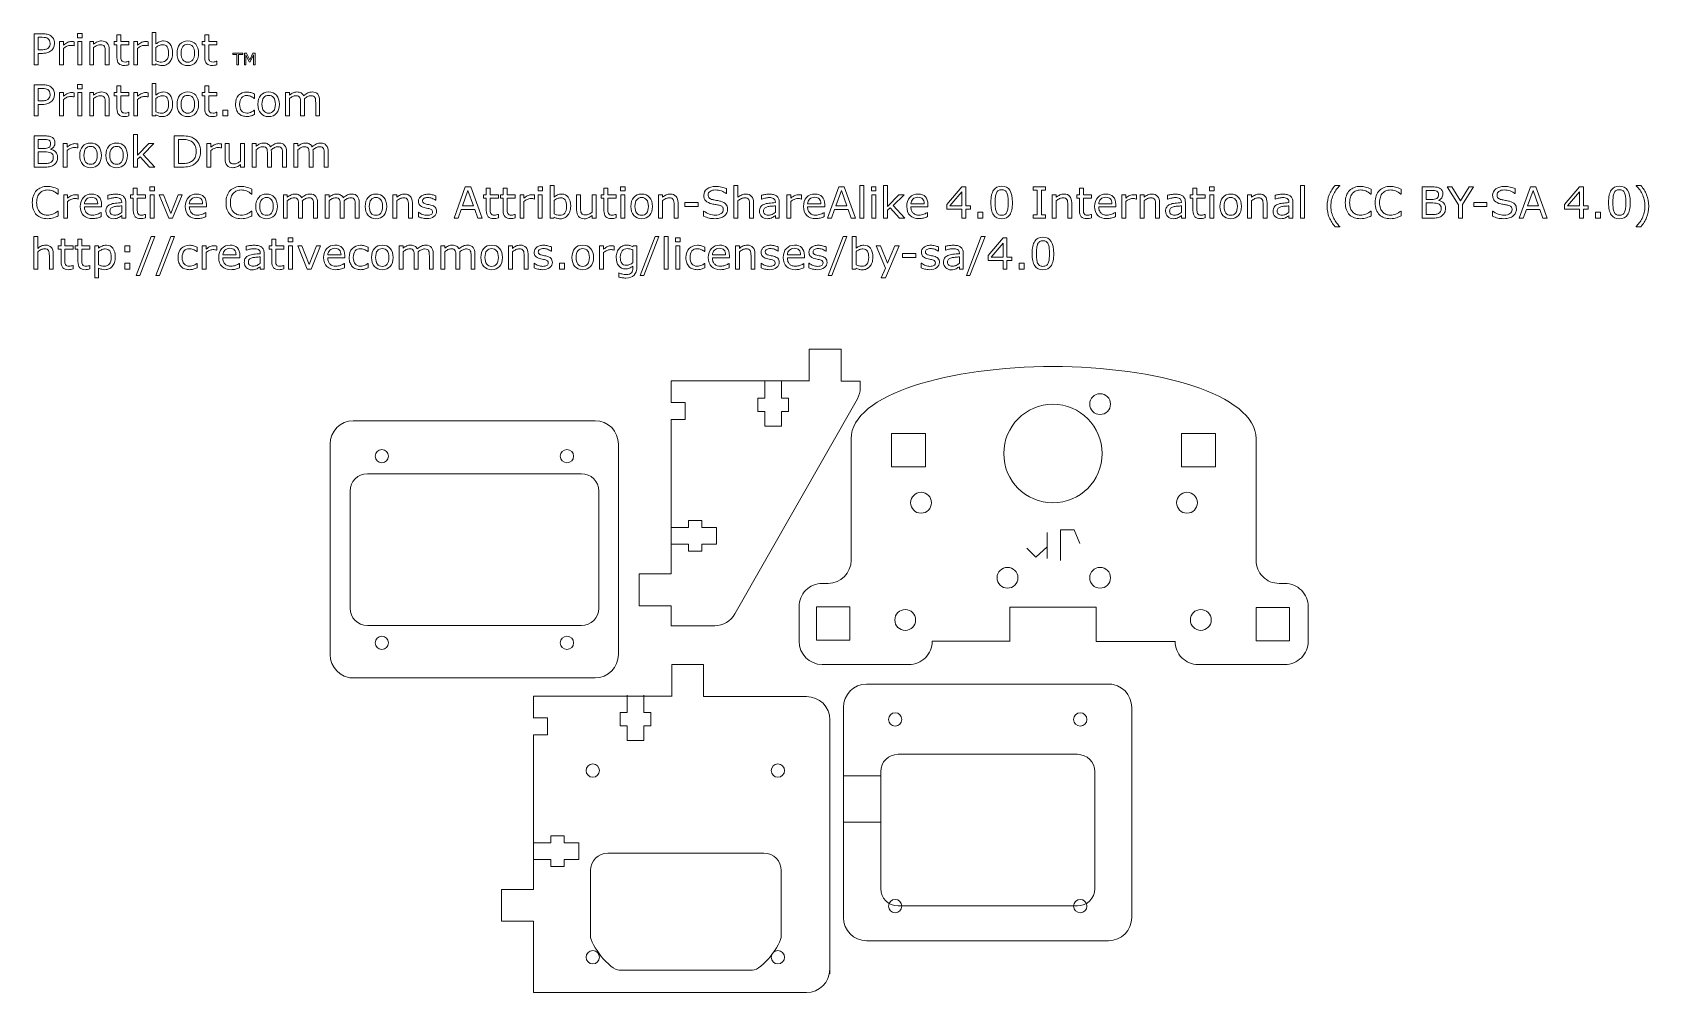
# Model space of a CAD drawing. Header units: inches. Extents: x -28 to 251, y 84 to 250.
import ezdxf

# ---------------------------------------------------------------- set-up
doc = ezdxf.new("R2010")
doc.units = ezdxf.units.IN
doc.header["$MEASUREMENT"] = 0
doc.layers.add('LAYER_1_0', color=7, linetype='Continuous')

# ---------------------------------------------------------------- blocks, each defined once
blk = doc.blocks.new('block 3')
at = {"layer": 'LAYER_1_0', "color": 1, "lineweight": 18}
blk.add_open_spline([(101.98, 90.23), (101.98, 90.86), (101.46, 91.38), (100.83, 91.38), (100.19, 91.38), (99.68, 90.86), (99.68, 90.23), (99.68, 89.59), (100.19, 89.08), (100.83, 89.08), (101.46, 89.08), (101.98, 89.59), (101.98, 90.23)], degree=3, knots=[0, 0, 0, 0, 1, 1, 1, 2, 2, 2, 3, 3, 3, 4, 4, 4, 4], dxfattribs=at)
blk = doc.blocks.new('block 2')
at = {"layer": 'LAYER_1_0'}
blk.add_blockref('block 3', (0, 0), dxfattribs=at)
blk = doc.blocks.new('block 5')
at = {"layer": 'LAYER_1_0', "color": 1, "lineweight": 18}
blk.add_open_spline([(69.98, 90.23), (69.98, 90.86), (69.46, 91.38), (68.83, 91.38), (68.19, 91.38), (67.68, 90.86), (67.68, 90.23), (67.68, 89.59), (68.19, 89.08), (68.83, 89.08), (69.46, 89.08), (69.98, 89.59), (69.98, 90.23)], degree=3, knots=[0, 0, 0, 0, 1, 1, 1, 2, 2, 2, 3, 3, 3, 4, 4, 4, 4], dxfattribs=at)
blk = doc.blocks.new('block 4')
at = {"layer": 'LAYER_1_0'}
blk.add_blockref('block 5', (0, 0), dxfattribs=at)
blk = doc.blocks.new('block 7')
at = {"layer": 'LAYER_1_0', "color": 1, "lineweight": 18}
blk.add_open_spline([(69.98, 122.48), (69.98, 123.11), (69.46, 123.63), (68.83, 123.63), (68.19, 123.63), (67.68, 123.11), (67.68, 122.48), (67.68, 121.84), (68.19, 121.33), (68.83, 121.33), (69.46, 121.33), (69.98, 121.84), (69.98, 122.48)], degree=3, knots=[0, 0, 0, 0, 1, 1, 1, 2, 2, 2, 3, 3, 3, 4, 4, 4, 4], dxfattribs=at)
blk = doc.blocks.new('block 6')
at = {"layer": 'LAYER_1_0'}
blk.add_blockref('block 7', (0, 0), dxfattribs=at)
blk = doc.blocks.new('block 9')
at = {"layer": 'LAYER_1_0', "color": 1, "lineweight": 18}
blk.add_open_spline([(101.98, 122.48), (101.98, 123.11), (101.46, 123.63), (100.83, 123.63), (100.19, 123.63), (99.68, 123.11), (99.68, 122.48), (99.68, 121.84), (100.19, 121.33), (100.83, 121.33), (101.46, 121.33), (101.98, 121.84), (101.98, 122.48)], degree=3, knots=[0, 0, 0, 0, 1, 1, 1, 2, 2, 2, 3, 3, 3, 4, 4, 4, 4], dxfattribs=at)
blk = doc.blocks.new('block 8')
at = {"layer": 'LAYER_1_0'}
blk.add_blockref('block 9', (0, 0), dxfattribs=at)
blk = doc.blocks.new('block 11')
at = {"layer": 'LAYER_1_0', "color": 1, "lineweight": 18}
blk.add_open_spline([(71.42, 108.21), (69.77, 108.21), (68.42, 106.87), (68.42, 105.21), (68.42, 105.21), (68.42, 94.01), (68.42, 94.01), (68.42, 92.36), (71.77, 88.01), (73.42, 88.01), (73.42, 88.01), (96.42, 88.01), (96.42, 88.01), (98.08, 88.01), (101.42, 92.36), (101.42, 94.01), (101.42, 94.01), (101.42, 105.21), (101.42, 105.21), (101.42, 106.87), (100.08, 108.21), (98.42, 108.21), (98.42, 108.21), (71.42, 108.21), (71.42, 108.21)], degree=3, knots=[0, 0, 0, 0, 1, 1, 1, 2, 2, 2, 3, 3, 3, 4, 4, 4, 5, 5, 5, 6, 6, 6, 7, 7, 7, 8, 8, 8, 8], dxfattribs=at)
blk = doc.blocks.new('block 10')
at = {"layer": 'LAYER_1_0'}
blk.add_blockref('block 11', (0, 0), dxfattribs=at)
blk = doc.blocks.new('block 13')
at = {"layer": 'LAYER_1_0', "color": 7, "lineweight": 18}
blk.add_open_spline([(58.66, 131.57), (58.66, 131.57), (61.01, 131.57), (61.01, 131.57), (61.01, 131.57), (61.01, 128.64), (61.01, 128.64), (61.01, 128.64), (58.59, 128.64), (58.59, 128.64), (58.59, 128.64), (58.59, 101.96), (58.59, 101.96), (58.59, 101.96), (53.06, 101.96), (53.06, 101.96), (53.06, 101.96), (53.06, 96.45), (53.06, 96.45), (53.06, 96.45), (58.57, 96.45), (58.57, 96.45), (58.57, 96.45), (58.59, 96.45), (58.59, 96.45), (58.59, 96.45), (58.59, 84.14), (58.59, 84.14), (58.59, 84.14), (58.57, 84.14), (58.57, 84.14), (58.57, 84.14), (58.59, 84.14), (58.59, 84.14), (58.59, 84.14), (105.78, 84.14), (105.78, 84.14), (105.78, 84.14), (105.78, 84.12), (105.78, 84.12), (107.99, 84.12), (109.78, 85.92), (109.78, 88.15), (109.78, 88.15), (109.81, 87.38), (109.81, 87.38), (109.81, 87.38), (109.81, 131.24), (109.81, 131.24), (109.81, 131.24), (109.78, 131.27), (109.78, 131.27), (109.78, 131.27), (109.81, 131.27), (109.81, 131.27), (109.81, 133.48), (108.01, 135.27), (105.78, 135.27), (105.78, 135.27), (87.98, 135.27), (87.98, 135.27), (87.98, 135.27), (87.98, 135.3), (87.98, 135.3), (87.98, 135.3), (87.98, 140.8), (87.98, 140.8), (87.98, 140.8), (82.47, 140.8), (82.47, 140.8), (82.47, 140.8), (82.47, 135.3), (82.47, 135.3), (82.47, 135.3), (82.47, 135.33), (82.47, 135.33), (82.47, 135.33), (58.59, 135.33), (58.59, 135.33), (58.59, 135.33), (58.59, 131.56), (58.59, 131.56)], degree=3, knots=[0, 0, 0, 0, 1, 1, 1, 2, 2, 2, 3, 3, 3, 4, 4, 4, 5, 5, 5, 6, 6, 6, 7, 7, 7, 8, 8, 8, 9, 9, 9, 10, 10, 10, 11, 11, 11, 12, 12, 12, 13, 13, 13, 14, 14, 14, 15, 15, 15, 16, 16, 16, 17, 17, 17, 18, 18, 18, 19, 19, 19, 20, 20, 20, 21, 21, 21, 22, 22, 22, 23, 23, 23, 24, 24, 24, 25, 25, 25, 26, 26, 26, 27, 27, 27, 27], dxfattribs=at)
blk = doc.blocks.new('block 12')
at = {"layer": 'LAYER_1_0'}
blk.add_blockref('block 13', (0, 0), dxfattribs=at)
blk = doc.blocks.new('block 15')
at = {"layer": 'LAYER_1_0', "color": 1, "lineweight": 18}
blk.add_open_spline([(152.6, 99.09), (152.6, 99.09), (121.6, 99.09), (121.6, 99.09), (119.94, 99.09), (118.6, 100.43), (118.6, 102.09), (118.6, 102.09), (118.6, 122.29), (118.6, 122.29), (118.6, 123.95), (119.94, 125.29), (121.6, 125.29), (121.6, 125.29), (152.6, 125.29), (152.6, 125.29), (154.26, 125.29), (155.6, 123.95), (155.6, 122.29), (155.6, 122.29), (155.6, 102.09), (155.6, 102.09), (155.6, 100.43), (154.26, 99.09), (152.6, 99.09)], degree=3, knots=[0, 0, 0, 0, 1, 1, 1, 2, 2, 2, 3, 3, 3, 4, 4, 4, 5, 5, 5, 6, 6, 6, 7, 7, 7, 8, 8, 8, 8], dxfattribs=at)
blk = doc.blocks.new('block 14')
at = {"layer": 'LAYER_1_0'}
blk.add_blockref('block 15', (0, 0), dxfattribs=at)
blk = doc.blocks.new('block 17')
at = {"layer": 'LAYER_1_0', "color": 7, "lineweight": 18}
blk.add_open_spline([(112.15, 97.11), (112.15, 94.89), (113.94, 93.08), (116.15, 93.08), (116.15, 93.08), (158, 93.08), (158, 93.08), (160.21, 93.08), (162, 94.89), (162, 97.11), (162, 97.11), (162, 133.39), (162, 133.39), (162, 135.61), (160.21, 137.42), (158, 137.42), (158, 137.42), (158.56, 137.42), (158.56, 137.42), (158.56, 137.42), (116.15, 137.42), (116.15, 137.42), (113.94, 137.42), (112.15, 135.61), (112.15, 133.39), (112.15, 133.39), (112.15, 97.11), (112.15, 97.11)], degree=3, knots=[0, 0, 0, 0, 1, 1, 1, 2, 2, 2, 3, 3, 3, 4, 4, 4, 5, 5, 5, 6, 6, 6, 7, 7, 7, 8, 8, 8, 9, 9, 9, 9], dxfattribs=at)
blk = doc.blocks.new('block 16')
at = {"layer": 'LAYER_1_0'}
blk.add_blockref('block 17', (0, 0), dxfattribs=at)
blk = doc.blocks.new('block 19')
at = {"layer": 'LAYER_1_0', "color": 1, "lineweight": 18}
blk.add_open_spline([(122.25, 131.31), (122.25, 131.95), (121.73, 132.46), (121.1, 132.46), (120.46, 132.46), (119.95, 131.95), (119.95, 131.31), (119.95, 130.68), (120.46, 130.16), (121.1, 130.16), (121.73, 130.16), (122.25, 130.68), (122.25, 131.31)], degree=3, knots=[0, 0, 0, 0, 1, 1, 1, 2, 2, 2, 3, 3, 3, 4, 4, 4, 4], dxfattribs=at)
blk = doc.blocks.new('block 18')
at = {"layer": 'LAYER_1_0'}
blk.add_blockref('block 19', (0, 0), dxfattribs=at)
blk = doc.blocks.new('block 21')
at = {"layer": 'LAYER_1_0', "color": 1, "lineweight": 18}
blk.add_open_spline([(154.25, 131.31), (154.25, 131.95), (153.73, 132.46), (153.1, 132.46), (152.46, 132.46), (151.95, 131.95), (151.95, 131.31), (151.95, 130.68), (152.46, 130.16), (153.1, 130.16), (153.73, 130.16), (154.25, 130.68), (154.25, 131.31)], degree=3, knots=[0, 0, 0, 0, 1, 1, 1, 2, 2, 2, 3, 3, 3, 4, 4, 4, 4], dxfattribs=at)
blk = doc.blocks.new('block 20')
at = {"layer": 'LAYER_1_0'}
blk.add_blockref('block 21', (0, 0), dxfattribs=at)
blk = doc.blocks.new('block 23')
at = {"layer": 'LAYER_1_0', "color": 1, "lineweight": 18}
blk.add_open_spline([(154.25, 99.07), (154.25, 99.7), (153.73, 100.22), (153.1, 100.22), (152.46, 100.22), (151.95, 99.7), (151.95, 99.07), (151.95, 98.43), (152.46, 97.92), (153.1, 97.92), (153.73, 97.92), (154.25, 98.43), (154.25, 99.07)], degree=3, knots=[0, 0, 0, 0, 1, 1, 1, 2, 2, 2, 3, 3, 3, 4, 4, 4, 4], dxfattribs=at)
blk = doc.blocks.new('block 22')
at = {"layer": 'LAYER_1_0'}
blk.add_blockref('block 23', (0, 0), dxfattribs=at)
blk = doc.blocks.new('block 25')
at = {"layer": 'LAYER_1_0', "color": 1, "lineweight": 18}
blk.add_open_spline([(122.25, 99.07), (122.25, 99.71), (121.73, 100.22), (121.1, 100.22), (120.46, 100.22), (119.95, 99.71), (119.95, 99.07), (119.95, 98.43), (120.46, 97.92), (121.1, 97.92), (121.73, 97.92), (122.25, 98.43), (122.25, 99.07)], degree=3, knots=[0, 0, 0, 0, 1, 1, 1, 2, 2, 2, 3, 3, 3, 4, 4, 4, 4], dxfattribs=at)
blk = doc.blocks.new('block 24')
at = {"layer": 'LAYER_1_0'}
blk.add_blockref('block 25', (0, 0), dxfattribs=at)
blk = doc.blocks.new('block 27')
at = {"layer": 'LAYER_1_0', "color": 1, "lineweight": 18}
blk.add_lwpolyline([(112.15, 121.59), (118.6, 121.59)], dxfattribs=at)
blk = doc.blocks.new('block 26')
at = {"layer": 'LAYER_1_0'}
blk.add_blockref('block 27', (0, 0), dxfattribs=at)
blk = doc.blocks.new('block 29')
at = {"layer": 'LAYER_1_0', "color": 1, "lineweight": 18}
blk.add_lwpolyline([(112.15, 113.55), (118.6, 113.55)], dxfattribs=at)
blk = doc.blocks.new('block 28')
at = {"layer": 'LAYER_1_0'}
blk.add_blockref('block 29', (0, 0), dxfattribs=at)
blk = doc.blocks.new('block 31')
at = {"layer": 'LAYER_1_0', "color": 7, "lineweight": 18}
blk.add_open_spline([(27.42, 138.5), (25.21, 138.5), (23.42, 140.31), (23.42, 142.54), (23.42, 142.54), (23.42, 178.87), (23.42, 178.87), (23.42, 181.1), (25.21, 182.91), (27.42, 182.91), (27.42, 182.91), (35.52, 182.91), (35.52, 182.91), (35.52, 182.91), (69.27, 182.91), (69.27, 182.91), (71.48, 182.91), (73.27, 181.1), (73.27, 178.87), (73.27, 178.87), (73.27, 156.2), (73.27, 156.2), (73.27, 156.2), (73.27, 142.54), (73.27, 142.54), (73.27, 140.31), (71.48, 138.5), (69.27, 138.5), (69.27, 138.5), (26.86, 138.5), (26.86, 138.5)], degree=3, knots=[0, 0, 0, 0, 1, 1, 1, 2, 2, 2, 3, 3, 3, 4, 4, 4, 5, 5, 5, 6, 6, 6, 7, 7, 7, 8, 8, 8, 9, 9, 9, 10, 10, 10, 10], dxfattribs=at)
blk = doc.blocks.new('block 30')
at = {"layer": 'LAYER_1_0'}
blk.add_blockref('block 31', (0, 0), dxfattribs=at)
blk = doc.blocks.new('block 33')
at = {"layer": 'LAYER_1_0', "color": 1, "lineweight": 18}
blk.add_open_spline([(69.87, 170.77), (69.87, 172.42), (68.53, 173.77), (66.87, 173.77), (66.87, 173.77), (29.87, 173.77), (29.87, 173.77), (28.21, 173.77), (26.87, 172.42), (26.87, 170.77), (26.87, 170.77), (26.87, 150.53), (26.87, 150.53), (26.87, 148.87), (28.21, 147.53), (29.87, 147.53), (29.87, 147.53), (66.87, 147.53), (66.87, 147.53), (68.53, 147.53), (69.87, 148.87), (69.87, 150.53), (69.87, 150.53), (69.87, 170.77), (69.87, 170.77)], degree=3, knots=[0, 0, 0, 0, 1, 1, 1, 2, 2, 2, 3, 3, 3, 4, 4, 4, 5, 5, 5, 6, 6, 6, 7, 7, 7, 8, 8, 8, 8], dxfattribs=at)
blk = doc.blocks.new('block 32')
at = {"layer": 'LAYER_1_0'}
blk.add_blockref('block 33', (0, 0), dxfattribs=at)
blk = doc.blocks.new('block 35')
at = {"layer": 'LAYER_1_0', "color": 1, "lineweight": 18}
blk.add_open_spline([(33.52, 176.8), (33.52, 177.43), (33.01, 177.95), (32.37, 177.95), (31.74, 177.95), (31.22, 177.43), (31.22, 176.8), (31.22, 176.16), (31.74, 175.65), (32.37, 175.65), (33.01, 175.65), (33.52, 176.16), (33.52, 176.8)], degree=3, knots=[0, 0, 0, 0, 1, 1, 1, 2, 2, 2, 3, 3, 3, 4, 4, 4, 4], dxfattribs=at)
blk = doc.blocks.new('block 34')
at = {"layer": 'LAYER_1_0'}
blk.add_blockref('block 35', (0, 0), dxfattribs=at)
blk = doc.blocks.new('block 37')
at = {"layer": 'LAYER_1_0', "color": 1, "lineweight": 18}
blk.add_open_spline([(65.52, 176.8), (65.52, 177.43), (65, 177.95), (64.37, 177.95), (63.73, 177.95), (63.22, 177.43), (63.22, 176.8), (63.22, 176.16), (63.73, 175.65), (64.37, 175.65), (65, 175.65), (65.52, 176.16), (65.52, 176.8)], degree=3, knots=[0, 0, 0, 0, 1, 1, 1, 2, 2, 2, 3, 3, 3, 4, 4, 4, 4], dxfattribs=at)
blk = doc.blocks.new('block 36')
at = {"layer": 'LAYER_1_0'}
blk.add_blockref('block 37', (0, 0), dxfattribs=at)
blk = doc.blocks.new('block 39')
at = {"layer": 'LAYER_1_0', "color": 1, "lineweight": 18}
blk.add_open_spline([(65.52, 144.55), (65.52, 145.18), (65.01, 145.7), (64.37, 145.7), (63.74, 145.7), (63.22, 145.18), (63.22, 144.55), (63.22, 143.91), (63.74, 143.4), (64.37, 143.4), (65.01, 143.4), (65.52, 143.91), (65.52, 144.55)], degree=3, knots=[0, 0, 0, 0, 1, 1, 1, 2, 2, 2, 3, 3, 3, 4, 4, 4, 4], dxfattribs=at)
blk = doc.blocks.new('block 38')
at = {"layer": 'LAYER_1_0'}
blk.add_blockref('block 39', (0, 0), dxfattribs=at)
blk = doc.blocks.new('block 41')
at = {"layer": 'LAYER_1_0', "color": 1, "lineweight": 18}
blk.add_open_spline([(33.52, 144.55), (33.52, 145.19), (33.01, 145.7), (32.37, 145.7), (31.74, 145.7), (31.22, 145.19), (31.22, 144.55), (31.22, 143.91), (31.74, 143.4), (32.37, 143.4), (33.01, 143.4), (33.52, 143.91), (33.52, 144.55)], degree=3, knots=[0, 0, 0, 0, 1, 1, 1, 2, 2, 2, 3, 3, 3, 4, 4, 4, 4], dxfattribs=at)
blk = doc.blocks.new('block 40')
at = {"layer": 'LAYER_1_0'}
blk.add_blockref('block 41', (0, 0), dxfattribs=at)
blk = doc.blocks.new('block 43')
at = {"layer": 'LAYER_1_0', "color": 7, "lineweight": 18}
blk.add_open_spline([(82.36, 183.12), (82.36, 183.12), (84.78, 183.12), (84.78, 183.12), (84.78, 183.12), (84.78, 186.05), (84.78, 186.05), (84.78, 186.05), (82.43, 186.05), (82.43, 186.05), (82.43, 186.05), (82.36, 186.04), (82.36, 186.04), (82.36, 186.04), (82.36, 189.81), (82.36, 189.81), (82.36, 189.81), (106.25, 189.81), (106.25, 189.81), (106.25, 189.81), (106.25, 189.75), (106.25, 189.75), (106.25, 189.75), (106.25, 189.78), (106.25, 189.78), (106.25, 189.78), (106.25, 195.28), (106.25, 195.28), (106.25, 195.28), (111.75, 195.28), (111.75, 195.28), (111.75, 195.28), (111.75, 189.78), (111.75, 189.78), (111.75, 189.78), (111.75, 189.75), (111.75, 189.75), (111.75, 189.75), (115.06, 189.75), (115.06, 189.75), (115.06, 189.75), (115.06, 188.6), (115.06, 188.6), (115.06, 187.94), (114.89, 187.29), (114.57, 186.7), (114.57, 186.7), (93.4, 149.55), (93.4, 149.55), (92.7, 148.28), (91.37, 147.49), (89.92, 147.49), (89.92, 147.49), (82.36, 147.49), (82.36, 147.49), (82.36, 147.49), (82.36, 150.93), (82.36, 150.93), (82.36, 150.93), (82.34, 150.93), (82.34, 150.93), (82.34, 150.93), (76.84, 150.93), (76.84, 150.93), (76.84, 150.93), (76.84, 156.44), (76.84, 156.44), (76.84, 156.44), (82.36, 156.44), (82.36, 156.44), (82.36, 156.44), (82.36, 183.12), (82.36, 183.12)], degree=3, knots=[0, 0, 0, 0, 1, 1, 1, 2, 2, 2, 3, 3, 3, 4, 4, 4, 5, 5, 5, 6, 6, 6, 7, 7, 7, 8, 8, 8, 9, 9, 9, 10, 10, 10, 11, 11, 11, 12, 12, 12, 13, 13, 13, 14, 14, 14, 15, 15, 15, 16, 16, 16, 17, 17, 17, 18, 18, 18, 19, 19, 19, 20, 20, 20, 21, 21, 21, 22, 22, 22, 23, 23, 23, 24, 24, 24, 24], dxfattribs=at)
blk = doc.blocks.new('block 42')
at = {"layer": 'LAYER_1_0'}
blk.add_blockref('block 43', (0, 0), dxfattribs=at)
blk = doc.blocks.new('block 45')
at = {"layer": 'LAYER_1_0', "color": 1, "lineweight": 18}
blk.add_lwpolyline([(183.49, 150.63), (189.24, 150.63), (189.24, 144.88), (183.49, 144.88), (183.49, 150.63)], dxfattribs=at)
blk = doc.blocks.new('block 44')
at = {"layer": 'LAYER_1_0'}
blk.add_blockref('block 45', (0, 0), dxfattribs=at)
blk = doc.blocks.new('block 47')
at = {"layer": 'LAYER_1_0', "color": 1, "lineweight": 18}
blk.add_lwpolyline([(113.28, 144.99), (107.53, 144.99), (107.53, 150.74), (113.28, 150.74), (113.28, 144.99)], dxfattribs=at)
blk = doc.blocks.new('block 46')
at = {"layer": 'LAYER_1_0'}
blk.add_blockref('block 47', (0, 0), dxfattribs=at)
blk = doc.blocks.new('block 49')
at = {"layer": 'LAYER_1_0', "color": 1, "lineweight": 18}
blk.add_open_spline([(175.73, 148.5), (175.73, 149.5), (174.92, 150.3), (173.93, 150.3), (172.93, 150.3), (172.13, 149.5), (172.13, 148.5), (172.13, 147.51), (172.93, 146.7), (173.93, 146.7), (174.92, 146.7), (175.73, 147.51), (175.73, 148.5)], degree=3, knots=[0, 0, 0, 0, 1, 1, 1, 2, 2, 2, 3, 3, 3, 4, 4, 4, 4], dxfattribs=at)
blk = doc.blocks.new('block 48')
at = {"layer": 'LAYER_1_0'}
blk.add_blockref('block 49', (0, 0), dxfattribs=at)
blk = doc.blocks.new('block 51')
at = {"layer": 'LAYER_1_0', "color": 1, "lineweight": 18}
blk.add_open_spline([(124.64, 148.5), (124.64, 149.49), (123.84, 150.3), (122.84, 150.3), (121.85, 150.3), (121.04, 149.49), (121.04, 148.5), (121.04, 147.5), (121.85, 146.69), (122.84, 146.69), (123.84, 146.69), (124.64, 147.5), (124.64, 148.5)], degree=3, knots=[0, 0, 0, 0, 1, 1, 1, 2, 2, 2, 3, 3, 3, 4, 4, 4, 4], dxfattribs=at)
blk = doc.blocks.new('block 50')
at = {"layer": 'LAYER_1_0'}
blk.add_blockref('block 51', (0, 0), dxfattribs=at)
blk = doc.blocks.new('block 53')
at = {"layer": 'LAYER_1_0', "color": 1, "lineweight": 18}
blk.add_open_spline([(127.37, 168.75), (127.37, 169.75), (126.57, 170.55), (125.57, 170.55), (124.58, 170.55), (123.77, 169.75), (123.77, 168.75), (123.77, 167.76), (124.58, 166.95), (125.57, 166.95), (126.57, 166.95), (127.37, 167.76), (127.37, 168.75)], degree=3, knots=[0, 0, 0, 0, 1, 1, 1, 2, 2, 2, 3, 3, 3, 4, 4, 4, 4], dxfattribs=at)
blk = doc.blocks.new('block 52')
at = {"layer": 'LAYER_1_0'}
blk.add_blockref('block 53', (0, 0), dxfattribs=at)
blk = doc.blocks.new('block 55')
at = {"layer": 'LAYER_1_0', "color": 1, "lineweight": 18}
blk.add_open_spline([(173.34, 168.75), (173.34, 169.75), (172.54, 170.55), (171.54, 170.55), (170.55, 170.55), (169.74, 169.75), (169.74, 168.75), (169.74, 167.76), (170.55, 166.95), (171.54, 166.95), (172.54, 166.95), (173.34, 167.76), (173.34, 168.75)], degree=3, knots=[0, 0, 0, 0, 1, 1, 1, 2, 2, 2, 3, 3, 3, 4, 4, 4, 4], dxfattribs=at)
blk = doc.blocks.new('block 54')
at = {"layer": 'LAYER_1_0'}
blk.add_blockref('block 55', (0, 0), dxfattribs=at)
blk = doc.blocks.new('block 57')
at = {"layer": 'LAYER_1_0', "color": 1, "lineweight": 18}
blk.add_lwpolyline([(126.37, 180.69), (126.37, 174.94), (120.49, 174.94), (120.49, 180.69), (126.37, 180.69)], dxfattribs=at)
blk = doc.blocks.new('block 56')
at = {"layer": 'LAYER_1_0'}
blk.add_blockref('block 57', (0, 0), dxfattribs=at)
blk = doc.blocks.new('block 59')
at = {"layer": 'LAYER_1_0', "color": 1, "lineweight": 18}
blk.add_lwpolyline([(176.46, 180.69), (176.46, 174.94), (170.59, 174.94), (170.59, 180.69), (176.46, 180.69)], dxfattribs=at)
blk = doc.blocks.new('block 58')
at = {"layer": 'LAYER_1_0'}
blk.add_blockref('block 59', (0, 0), dxfattribs=at)
blk = doc.blocks.new('block 61')
at = {"layer": 'LAYER_1_0', "color": 1, "lineweight": 18}
blk.add_lwpolyline([(149.68, 158.78), (149.68, 164.05), (152.03, 164.05), (153.03, 161.7)], dxfattribs=at)
blk = doc.blocks.new('block 60')
at = {"layer": 'LAYER_1_0'}
blk.add_blockref('block 61', (0, 0), dxfattribs=at)
blk = doc.blocks.new('block 63')
at = {"layer": 'LAYER_1_0', "color": 1, "lineweight": 18}
blk.add_lwpolyline([(147.39, 159.11), (147.39, 163.58)], dxfattribs=at)
blk = doc.blocks.new('block 62')
at = {"layer": 'LAYER_1_0'}
blk.add_blockref('block 63', (0, 0), dxfattribs=at)
blk = doc.blocks.new('block 65')
at = {"layer": 'LAYER_1_0', "color": 1, "lineweight": 18}
blk.add_lwpolyline([(147.39, 161.11), (145.42, 159.36), (143.85, 160.93)], dxfattribs=at)
blk = doc.blocks.new('block 64')
at = {"layer": 'LAYER_1_0'}
blk.add_blockref('block 65', (0, 0), dxfattribs=at)
blk = doc.blocks.new('block 67')
at = {"layer": 'LAYER_1_0', "color": 1, "lineweight": 18}
blk.add_open_spline([(158.32, 185.79), (158.32, 186.79), (157.51, 187.59), (156.52, 187.59), (155.52, 187.59), (154.72, 186.79), (154.72, 185.79), (154.72, 184.8), (155.52, 183.99), (156.52, 183.99), (157.51, 183.99), (158.32, 184.8), (158.32, 185.79)], degree=3, knots=[0, 0, 0, 0, 1, 1, 1, 2, 2, 2, 3, 3, 3, 4, 4, 4, 4], dxfattribs=at)
blk = doc.blocks.new('block 66')
at = {"layer": 'LAYER_1_0'}
blk.add_blockref('block 67', (0, 0), dxfattribs=at)
blk = doc.blocks.new('block 69')
at = {"layer": 'LAYER_1_0', "color": 1, "lineweight": 18}
blk.add_open_spline([(158.32, 155.79), (158.32, 156.79), (157.51, 157.59), (156.52, 157.59), (155.52, 157.59), (154.72, 156.79), (154.72, 155.79), (154.72, 154.8), (155.52, 153.99), (156.52, 153.99), (157.51, 153.99), (158.32, 154.8), (158.32, 155.79)], degree=3, knots=[0, 0, 0, 0, 1, 1, 1, 2, 2, 2, 3, 3, 3, 4, 4, 4, 4], dxfattribs=at)
blk = doc.blocks.new('block 68')
at = {"layer": 'LAYER_1_0'}
blk.add_blockref('block 69', (0, 0), dxfattribs=at)
blk = doc.blocks.new('block 71')
at = {"layer": 'LAYER_1_0', "color": 1, "lineweight": 18}
blk.add_open_spline([(142.32, 155.79), (142.32, 156.79), (141.51, 157.59), (140.52, 157.59), (139.52, 157.59), (138.72, 156.79), (138.72, 155.79), (138.72, 154.8), (139.52, 153.99), (140.52, 153.99), (141.51, 153.99), (142.32, 154.8), (142.32, 155.79)], degree=3, knots=[0, 0, 0, 0, 1, 1, 1, 2, 2, 2, 3, 3, 3, 4, 4, 4, 4], dxfattribs=at)
blk = doc.blocks.new('block 70')
at = {"layer": 'LAYER_1_0'}
blk.add_blockref('block 71', (0, 0), dxfattribs=at)
blk = doc.blocks.new('block 73')
at = {"layer": 'LAYER_1_0', "color": 1, "lineweight": 18}
blk.add_open_spline([(156.87, 177.25), (156.87, 181.94), (153.06, 185.75), (148.37, 185.75), (143.67, 185.75), (139.87, 181.94), (139.87, 177.25), (139.87, 172.55), (143.67, 168.75), (148.37, 168.75), (153.06, 168.75), (156.87, 172.55), (156.87, 177.25)], degree=3, knots=[0, 0, 0, 0, 1, 1, 1, 2, 2, 2, 3, 3, 3, 4, 4, 4, 4], dxfattribs=at)
blk = doc.blocks.new('block 72')
at = {"layer": 'LAYER_1_0'}
blk.add_blockref('block 73', (0, 0), dxfattribs=at)
blk = doc.blocks.new('block 75')
at = {"layer": 'LAYER_1_0', "color": 7, "lineweight": 18}
blk.add_open_spline([(183.48, 179.81), (183.48, 179.81), (183.48, 158.81), (183.48, 158.81), (183.48, 157.75), (183.9, 156.73), (184.65, 155.98), (185.4, 155.23), (186.42, 154.81), (187.48, 154.81), (187.48, 154.81), (188.48, 154.81), (188.48, 154.81), (189.54, 154.81), (190.56, 154.39), (191.31, 153.64), (192.06, 152.89), (192.48, 151.87), (192.48, 150.81), (192.48, 150.81), (192.48, 146.61), (192.48, 146.61), (192.48, 146.61), (192.48, 144.81), (192.48, 144.81), (192.48, 143.75), (192.06, 142.73), (191.31, 141.98), (190.56, 141.23), (189.54, 140.81), (188.48, 140.81), (188.48, 140.81), (173.48, 140.81), (173.48, 140.81), (172.42, 140.81), (171.4, 141.23), (170.65, 141.98), (169.9, 142.73), (169.48, 143.75), (169.48, 144.81), (169.48, 144.81), (169.48, 144.8), (169.48, 144.8), (169.48, 144.8), (155.83, 144.8), (155.83, 144.8), (155.83, 144.8), (155.83, 150.69), (155.83, 150.69), (155.83, 150.69), (140.9, 150.69), (140.9, 150.69), (140.9, 150.69), (140.9, 144.8), (140.9, 144.8), (140.9, 144.8), (140.9, 144.81), (140.9, 144.81), (140.9, 144.81), (127.49, 144.81), (127.49, 144.81), (127.49, 143.75), (127.07, 142.73), (126.32, 141.98), (125.57, 141.23), (124.55, 140.81), (123.49, 140.81), (123.49, 140.81), (123.61, 140.8), (123.61, 140.8), (123.61, 140.8), (108.49, 140.8), (108.49, 140.8), (108.49, 140.8), (108.49, 140.81), (108.49, 140.81), (106.28, 140.81), (104.49, 142.6), (104.49, 144.81), (104.49, 144.81), (104.49, 150.81), (104.49, 150.81), (104.49, 151.87), (104.91, 152.89), (105.66, 153.64), (106.41, 154.39), (107.43, 154.81), (108.49, 154.81), (108.49, 154.81), (109.49, 154.81), (109.49, 154.81), (111.7, 154.81), (113.49, 156.6), (113.49, 158.81), (113.49, 158.81), (113.49, 179.81), (113.49, 179.81), (113.49, 187.5), (130.68, 192.28), (148.37, 192.28), (166.05, 192.28), (183.48, 187.5), (183.48, 179.81)], degree=3, knots=[0, 0, 0, 0, 1, 1, 1, 2, 2, 2, 3, 3, 3, 4, 4, 4, 5, 5, 5, 6, 6, 6, 7, 7, 7, 8, 8, 8, 9, 9, 9, 10, 10, 10, 11, 11, 11, 12, 12, 12, 13, 13, 13, 14, 14, 14, 15, 15, 15, 16, 16, 16, 17, 17, 17, 18, 18, 18, 19, 19, 19, 20, 20, 20, 21, 21, 21, 22, 22, 22, 23, 23, 23, 24, 24, 24, 25, 25, 25, 26, 26, 26, 27, 27, 27, 28, 28, 28, 29, 29, 29, 30, 30, 30, 31, 31, 31, 32, 32, 32, 33, 33, 33, 34, 34, 34, 34], dxfattribs=at)
blk = doc.blocks.new('block 74')
at = {"layer": 'LAYER_1_0'}
blk.add_blockref('block 75', (0, 0), dxfattribs=at)
blk = doc.blocks.new('block 76')
at = {"layer": 'LAYER_1_0', "color": 1, "lineweight": 18}
blk.add_lwpolyline([(77.68, 135.49), (77.68, 132.49), (78.88, 132.49), (78.88, 130.19), (77.68, 130.19), (77.68, 127.68), (74.78, 127.68), (74.78, 130.19), (73.58, 130.19), (73.58, 132.49), (74.78, 132.49), (74.78, 135.49)], dxfattribs=at)
blk = doc.blocks.new('block 77')
at = {"layer": 'LAYER_1_0', "color": 1, "lineweight": 18}
blk.add_lwpolyline([(58.59, 110.02), (61.59, 110.02), (61.59, 111.22), (63.9, 111.22), (63.9, 110.02), (66.4, 110.02), (66.4, 107.12), (63.9, 107.12), (63.9, 105.92), (61.59, 105.92), (61.59, 107.12), (58.59, 107.12)], dxfattribs=at)
blk = doc.blocks.new('block 78')
at = {"layer": 'LAYER_1_0', "color": 1, "lineweight": 18}
blk.add_lwpolyline([(101.46, 189.8), (101.46, 186.79), (102.66, 186.79), (102.66, 184.49), (101.46, 184.49), (101.46, 181.99), (98.56, 181.99), (98.56, 184.49), (97.36, 184.49), (97.36, 186.79), (98.56, 186.79), (98.56, 189.8)], dxfattribs=at)
blk = doc.blocks.new('block 79')
at = {"layer": 'LAYER_1_0', "color": 1, "lineweight": 18}
blk.add_lwpolyline([(82.39, 164.5), (85.4, 164.5), (85.4, 165.7), (87.7, 165.7), (87.7, 164.5), (90.2, 164.5), (90.2, 161.6), (87.7, 161.6), (87.7, 160.4), (85.4, 160.4), (85.4, 161.6), (82.39, 161.6)], dxfattribs=at)
blk = doc.blocks.new('block 80')
at = {"layer": 'LAYER_1_0', "color": 7, "lineweight": 5}
for points in [[(-19.44, 249.09), (-20.21, 249.09), (-20.21, 249.8), (-19.44, 249.8), (-19.44, 249.09)], [(-19.48, 244.38), (-20.16, 244.38), (-20.16, 248.42), (-19.48, 248.42), (-19.48, 244.38)], [(8.34, 246.18), (7.61, 246.18), (7.61, 244.38), (7.33, 244.38), (7.33, 246.18), (6.6, 246.18), (6.6, 246.43), (8.34, 246.43), (8.34, 246.18)], [(10.45, 244.38), (10.17, 244.38), (10.17, 246.14), (9.6, 244.94), (9.44, 244.94), (8.87, 246.14), (8.87, 244.38), (8.62, 244.38), (8.62, 246.43), (8.99, 246.43), (9.53, 245.28), (10.06, 246.43), (10.45, 246.43), (10.45, 244.38)], [(-19.44, 240.28), (-20.21, 240.28), (-20.21, 240.98), (-19.44, 240.98), (-19.44, 240.28)], [(-19.48, 235.56), (-20.16, 235.56), (-20.16, 239.6), (-19.48, 239.6), (-19.48, 235.56)], [(5.77, 235.56), (4.91, 235.56), (4.91, 236.59), (5.77, 236.59), (5.77, 235.56)], [(-6.89, 226.74), (-7.79, 226.74), (-9.42, 228.51), (-9.85, 228.09), (-9.85, 226.74), (-10.54, 226.74), (-10.54, 232.37), (-9.85, 232.37), (-9.85, 228.77), (-7.9, 230.78), (-7.02, 230.78), (-8.91, 228.91), (-6.89, 226.74)], [(115.7, 217.92), (115.02, 217.92), (115.02, 223.55), (115.7, 223.55), (115.7, 217.92)], [(122.76, 217.92), (121.86, 217.92), (120.23, 219.69), (119.79, 219.27), (119.79, 217.92), (119.11, 217.92), (119.11, 223.55), (119.79, 223.55), (119.79, 219.95), (121.75, 221.96), (122.63, 221.96), (120.74, 220.09), (122.76, 217.92)], [(191.84, 217.92), (191.16, 217.92), (191.16, 223.55), (191.84, 223.55), (191.84, 217.92)], [(-6.95, 222.64), (-7.72, 222.64), (-7.72, 223.34), (-6.95, 223.34), (-6.95, 222.64)], [(-6.99, 217.92), (-7.68, 217.92), (-7.68, 221.96), (-6.99, 221.96), (-6.99, 217.92)], [(-2.15, 221.96), (-3.79, 217.92), (-4.47, 217.92), (-6.1, 221.96), (-5.36, 221.96), (-4.1, 218.74), (-2.86, 221.96), (-2.15, 221.96)], [(49.71, 217.92), (48.95, 217.92), (48.42, 219.42), (46.1, 219.42), (45.58, 217.92), (44.85, 217.92), (46.8, 223.31), (47.76, 223.31), (49.71, 217.92)], [(48.2, 220.03), (47.26, 222.67), (46.32, 220.03), (48.2, 220.03)], [(60.14, 222.64), (59.37, 222.64), (59.37, 223.34), (60.14, 223.34), (60.14, 222.64)], [(60.1, 217.92), (59.41, 217.92), (59.41, 221.96), (60.1, 221.96), (60.1, 217.92)], [(74.4, 222.64), (73.63, 222.64), (73.63, 223.34), (74.4, 223.34), (74.4, 222.64)], [(74.35, 217.92), (73.67, 217.92), (73.67, 221.96), (74.35, 221.96), (74.35, 217.92)], [(114.24, 217.92), (113.48, 217.92), (112.96, 219.42), (110.63, 219.42), (110.11, 217.92), (109.38, 217.92), (111.34, 223.31), (112.29, 223.31), (114.24, 217.92)], [(112.73, 220.03), (111.8, 222.67), (110.85, 220.03), (112.73, 220.03)], [(117.78, 222.64), (117.01, 222.64), (117.01, 223.34), (117.78, 223.34), (117.78, 222.64)], [(117.74, 217.92), (117.05, 217.92), (117.05, 221.96), (117.74, 221.96), (117.74, 217.92)], [(134.1, 219.44), (133.29, 219.44), (133.29, 217.92), (132.6, 217.92), (132.6, 219.44), (130.02, 219.44), (130.02, 220.27), (132.63, 223.31), (133.29, 223.31), (133.29, 220.02), (134.1, 220.02), (134.1, 219.44)], [(132.6, 220.02), (132.6, 222.43), (130.53, 220.02), (132.6, 220.02)], [(147.09, 217.92), (144.96, 217.92), (144.96, 218.47), (145.66, 218.47), (145.66, 222.76), (144.96, 222.76), (144.96, 223.31), (147.09, 223.31), (147.09, 222.76), (146.38, 222.76), (146.38, 218.47), (147.09, 218.47), (147.09, 217.92)], [(176.22, 222.64), (175.45, 222.64), (175.45, 223.34), (176.22, 223.34), (176.22, 222.64)], [(176.18, 217.92), (175.49, 217.92), (175.49, 221.96), (176.18, 221.96), (176.18, 217.92)], [(221.06, 223.31), (219.16, 220.28), (219.16, 217.92), (218.45, 217.92), (218.45, 220.21), (216.54, 223.31), (217.33, 223.31), (218.81, 220.9), (220.29, 223.31), (221.06, 223.31)], [(233.81, 217.92), (233.05, 217.92), (232.53, 219.42), (230.2, 219.42), (229.68, 217.92), (228.95, 217.92), (230.91, 223.31), (231.86, 223.31), (233.81, 217.92)], [(232.3, 220.03), (231.36, 222.67), (230.42, 220.03), (232.3, 220.03)], [(240.88, 219.44), (240.07, 219.44), (240.07, 217.92), (239.38, 217.92), (239.38, 219.44), (236.8, 219.44), (236.8, 220.27), (239.4, 223.31), (240.07, 223.31), (240.07, 220.02), (240.88, 220.02), (240.88, 219.44)], [(239.38, 220.02), (239.38, 222.43), (237.31, 220.02), (239.38, 220.02)], [(87.03, 219.95), (84.77, 219.95), (84.77, 220.6), (87.03, 220.6), (87.03, 219.95)], [(136.23, 217.92), (135.37, 217.92), (135.37, 218.95), (136.23, 218.95), (136.23, 217.92)], [(223.38, 219.95), (221.12, 219.95), (221.12, 220.6), (223.38, 220.6), (223.38, 219.95)], [(243, 217.92), (242.15, 217.92), (242.15, 218.95), (243, 218.95), (243, 217.92)], [(-11.21, 212.11), (-12.07, 212.11), (-12.07, 213.14), (-11.21, 213.14), (-11.21, 212.11)], [(-6.85, 214.73), (-9.44, 208), (-10.07, 208), (-7.49, 214.73), (-6.85, 214.73)], [(-3.49, 214.73), (-6.08, 208), (-6.71, 208), (-4.12, 214.73), (-3.49, 214.73)], [(16.97, 213.82), (16.2, 213.82), (16.2, 214.52), (16.97, 214.52), (16.97, 213.82)], [(16.93, 209.1), (16.24, 209.1), (16.24, 213.14), (16.93, 213.14), (16.93, 209.1)], [(21.77, 213.14), (20.14, 209.1), (19.45, 209.1), (17.83, 213.14), (18.56, 213.14), (19.82, 209.92), (21.06, 213.14), (21.77, 213.14)], [(80.23, 214.73), (77.63, 208), (77.01, 208), (79.59, 214.73), (80.23, 214.73)], [(81.84, 209.1), (81.15, 209.1), (81.15, 214.73), (81.84, 214.73), (81.84, 209.1)], [(83.91, 213.82), (83.14, 213.82), (83.14, 214.52), (83.91, 214.52), (83.91, 213.82)], [(83.87, 209.1), (83.19, 209.1), (83.19, 213.14), (83.87, 213.14), (83.87, 209.1)], [(112.75, 214.73), (110.16, 208), (109.53, 208), (112.11, 214.73), (112.75, 214.73)], [(121.77, 213.14), (119.41, 207.61), (118.69, 207.61), (119.44, 209.3), (117.82, 213.14), (118.57, 213.14), (119.8, 210.15), (121.06, 213.14), (121.77, 213.14)], [(136.63, 214.73), (134.03, 208), (133.41, 208), (135.99, 214.73), (136.63, 214.73)], [(141.24, 210.62), (140.43, 210.62), (140.43, 209.1), (139.74, 209.1), (139.74, 210.62), (137.16, 210.62), (137.16, 211.45), (139.77, 214.49), (140.43, 214.49), (140.43, 211.2), (141.24, 211.2), (141.24, 210.62)], [(139.74, 211.2), (139.74, 213.61), (137.67, 211.2), (139.74, 211.2)], [(-11.21, 209.1), (-12.07, 209.1), (-12.07, 210.13), (-11.21, 210.13), (-11.21, 209.1)], [(63.92, 209.1), (63.06, 209.1), (63.06, 210.13), (63.92, 210.13), (63.92, 209.1)], [(124.65, 211.13), (122.39, 211.13), (122.39, 211.78), (124.65, 211.78), (124.65, 211.13)], [(143.37, 209.1), (142.51, 209.1), (142.51, 210.13), (143.37, 210.13), (143.37, 209.1)]]:
    blk.add_lwpolyline(points, dxfattribs=at)
for points, knots in [([(-24.22, 248.14), (-24.22, 247.9), (-24.26, 247.68), (-24.35, 247.47), (-24.43, 247.27), (-24.54, 247.09), (-24.69, 246.94), (-24.88, 246.75), (-25.1, 246.62), (-25.35, 246.52), (-25.6, 246.43), (-25.92, 246.38), (-26.31, 246.38), (-26.31, 246.38), (-27.02, 246.38), (-27.02, 246.38), (-27.02, 246.38), (-27.02, 244.38), (-27.02, 244.38), (-27.02, 244.38), (-27.74, 244.38), (-27.74, 244.38), (-27.74, 244.38), (-27.74, 249.77), (-27.74, 249.77), (-27.74, 249.77), (-26.28, 249.77), (-26.28, 249.77), (-25.96, 249.77), (-25.68, 249.74), (-25.46, 249.69), (-25.24, 249.63), (-25.04, 249.55), (-24.86, 249.43), (-24.66, 249.29), (-24.5, 249.12), (-24.39, 248.92), (-24.28, 248.71), (-24.22, 248.45), (-24.22, 248.14)], [0, 0, 0, 0, 1, 1, 1, 2, 2, 2, 3, 3, 3, 4, 4, 4, 5, 5, 5, 6, 6, 6, 7, 7, 7, 8, 8, 8, 9, 9, 9, 10, 10, 10, 11, 11, 11, 12, 12, 12, 13, 13, 13, 13]), ([(-24.97, 248.12), (-24.97, 248.31), (-25, 248.47), (-25.07, 248.6), (-25.13, 248.74), (-25.23, 248.85), (-25.36, 248.94), (-25.48, 249.01), (-25.61, 249.07), (-25.76, 249.1), (-25.9, 249.13), (-26.09, 249.15), (-26.32, 249.15), (-26.32, 249.15), (-27.02, 249.15), (-27.02, 249.15), (-27.02, 249.15), (-27.02, 247), (-27.02, 247), (-27.02, 247), (-26.42, 247), (-26.42, 247), (-26.13, 247), (-25.9, 247.03), (-25.72, 247.08), (-25.54, 247.13), (-25.39, 247.21), (-25.28, 247.33), (-25.17, 247.44), (-25.09, 247.56), (-25.04, 247.69), (-24.99, 247.82), (-24.97, 247.96), (-24.97, 248.12)], [0, 0, 0, 0, 1, 1, 1, 2, 2, 2, 3, 3, 3, 4, 4, 4, 5, 5, 5, 6, 6, 6, 7, 7, 7, 8, 8, 8, 9, 9, 9, 10, 10, 10, 11, 11, 11, 11]), ([(-11.35, 244.4), (-11.48, 244.37), (-11.62, 244.34), (-11.77, 244.32), (-11.92, 244.3), (-12.05, 244.29), (-12.17, 244.29), (-12.58, 244.29), (-12.9, 244.4), (-13.11, 244.62), (-13.32, 244.84), (-13.43, 245.2), (-13.43, 245.69), (-13.43, 245.69), (-13.43, 247.85), (-13.43, 247.85), (-13.43, 247.85), (-13.9, 247.85), (-13.9, 247.85), (-13.9, 247.85), (-13.9, 248.42), (-13.9, 248.42), (-13.9, 248.42), (-13.43, 248.42), (-13.43, 248.42), (-13.43, 248.42), (-13.43, 249.58), (-13.43, 249.58), (-13.43, 249.58), (-12.75, 249.58), (-12.75, 249.58), (-12.75, 249.58), (-12.75, 248.42), (-12.75, 248.42), (-12.75, 248.42), (-11.35, 248.42), (-11.35, 248.42), (-11.35, 248.42), (-11.35, 247.85), (-11.35, 247.85), (-11.35, 247.85), (-12.75, 247.85), (-12.75, 247.85), (-12.75, 247.85), (-12.75, 246), (-12.75, 246), (-12.75, 245.79), (-12.74, 245.62), (-12.73, 245.5), (-12.72, 245.38), (-12.69, 245.27), (-12.63, 245.16), (-12.58, 245.07), (-12.51, 245), (-12.42, 244.95), (-12.32, 244.91), (-12.18, 244.88), (-11.99, 244.88), (-11.88, 244.88), (-11.76, 244.9), (-11.64, 244.93), (-11.52, 244.97), (-11.44, 244.99), (-11.38, 245.02), (-11.38, 245.02), (-11.35, 245.02), (-11.35, 245.02), (-11.35, 245.02), (-11.35, 244.4), (-11.35, 244.4)], [0, 0, 0, 0, 1, 1, 1, 2, 2, 2, 3, 3, 3, 4, 4, 4, 5, 5, 5, 6, 6, 6, 7, 7, 7, 8, 8, 8, 9, 9, 9, 10, 10, 10, 11, 11, 11, 12, 12, 12, 13, 13, 13, 14, 14, 14, 15, 15, 15, 16, 16, 16, 17, 17, 17, 18, 18, 18, 19, 19, 19, 20, 20, 20, 21, 21, 21, 22, 22, 22, 23, 23, 23, 23]), ([(-3.8, 246.43), (-3.8, 246.09), (-3.85, 245.79), (-3.94, 245.52), (-4.04, 245.25), (-4.17, 245.02), (-4.33, 244.84), (-4.5, 244.65), (-4.69, 244.5), (-4.89, 244.41), (-5.1, 244.31), (-5.33, 244.27), (-5.57, 244.27), (-5.8, 244.27), (-6, 244.29), (-6.17, 244.35), (-6.34, 244.4), (-6.51, 244.47), (-6.68, 244.57), (-6.68, 244.57), (-6.72, 244.38), (-6.72, 244.38), (-6.72, 244.38), (-7.36, 244.38), (-7.36, 244.38), (-7.36, 244.38), (-7.36, 250.01), (-7.36, 250.01), (-7.36, 250.01), (-6.68, 250.01), (-6.68, 250.01), (-6.68, 250.01), (-6.68, 248), (-6.68, 248), (-6.49, 248.15), (-6.29, 248.28), (-6.07, 248.38), (-5.86, 248.48), (-5.61, 248.53), (-5.35, 248.53), (-4.87, 248.53), (-4.49, 248.35), (-4.22, 247.98), (-3.94, 247.62), (-3.8, 247.1), (-3.8, 246.43)], [0, 0, 0, 0, 1, 1, 1, 2, 2, 2, 3, 3, 3, 4, 4, 4, 5, 5, 5, 6, 6, 6, 7, 7, 7, 8, 8, 8, 9, 9, 9, 10, 10, 10, 11, 11, 11, 12, 12, 12, 13, 13, 13, 14, 14, 14, 15, 15, 15, 15]), ([(3.84, 244.4), (3.72, 244.37), (3.58, 244.34), (3.43, 244.32), (3.28, 244.3), (3.14, 244.29), (3.02, 244.29), (2.61, 244.29), (2.3, 244.4), (2.08, 244.62), (1.87, 244.84), (1.76, 245.2), (1.76, 245.69), (1.76, 245.69), (1.76, 247.85), (1.76, 247.85), (1.76, 247.85), (1.3, 247.85), (1.3, 247.85), (1.3, 247.85), (1.3, 248.42), (1.3, 248.42), (1.3, 248.42), (1.76, 248.42), (1.76, 248.42), (1.76, 248.42), (1.76, 249.58), (1.76, 249.58), (1.76, 249.58), (2.44, 249.58), (2.44, 249.58), (2.44, 249.58), (2.44, 248.42), (2.44, 248.42), (2.44, 248.42), (3.84, 248.42), (3.84, 248.42), (3.84, 248.42), (3.84, 247.85), (3.84, 247.85), (3.84, 247.85), (2.44, 247.85), (2.44, 247.85), (2.44, 247.85), (2.44, 246), (2.44, 246), (2.44, 245.79), (2.45, 245.62), (2.46, 245.5), (2.47, 245.38), (2.5, 245.27), (2.56, 245.16), (2.61, 245.07), (2.69, 245), (2.78, 244.95), (2.87, 244.91), (3.01, 244.88), (3.2, 244.88), (3.31, 244.88), (3.43, 244.9), (3.55, 244.93), (3.67, 244.97), (3.76, 244.99), (3.81, 245.02), (3.81, 245.02), (3.84, 245.02), (3.84, 245.02), (3.84, 245.02), (3.84, 244.4), (3.84, 244.4)], [0, 0, 0, 0, 1, 1, 1, 2, 2, 2, 3, 3, 3, 4, 4, 4, 5, 5, 5, 6, 6, 6, 7, 7, 7, 8, 8, 8, 9, 9, 9, 10, 10, 10, 11, 11, 11, 12, 12, 12, 13, 13, 13, 14, 14, 14, 15, 15, 15, 16, 16, 16, 17, 17, 17, 18, 18, 18, 19, 19, 19, 20, 20, 20, 21, 21, 21, 22, 22, 22, 23, 23, 23, 23]), ([(-20.8, 247.68), (-20.8, 247.68), (-20.84, 247.68), (-20.84, 247.68), (-20.94, 247.71), (-21.04, 247.72), (-21.13, 247.73), (-21.23, 247.74), (-21.34, 247.75), (-21.47, 247.75), (-21.68, 247.75), (-21.88, 247.7), (-22.08, 247.61), (-22.27, 247.52), (-22.46, 247.4), (-22.64, 247.25), (-22.64, 247.25), (-22.64, 244.38), (-22.64, 244.38), (-22.64, 244.38), (-23.33, 244.38), (-23.33, 244.38), (-23.33, 244.38), (-23.33, 248.42), (-23.33, 248.42), (-23.33, 248.42), (-22.64, 248.42), (-22.64, 248.42), (-22.64, 248.42), (-22.64, 247.82), (-22.64, 247.82), (-22.37, 248.04), (-22.13, 248.2), (-21.93, 248.29), (-21.72, 248.38), (-21.51, 248.42), (-21.3, 248.42), (-21.18, 248.42), (-21.09, 248.42), (-21.04, 248.41), (-20.99, 248.41), (-20.91, 248.4), (-20.8, 248.38), (-20.8, 248.38), (-20.8, 247.68), (-20.8, 247.68)], [0, 0, 0, 0, 1, 1, 1, 2, 2, 2, 3, 3, 3, 4, 4, 4, 5, 5, 5, 6, 6, 6, 7, 7, 7, 8, 8, 8, 9, 9, 9, 10, 10, 10, 11, 11, 11, 12, 12, 12, 13, 13, 13, 14, 14, 14, 15, 15, 15, 15]), ([(-14.76, 244.38), (-14.76, 244.38), (-15.44, 244.38), (-15.44, 244.38), (-15.44, 244.38), (-15.44, 246.68), (-15.44, 246.68), (-15.44, 246.86), (-15.45, 247.04), (-15.47, 247.2), (-15.5, 247.36), (-15.53, 247.49), (-15.59, 247.58), (-15.65, 247.68), (-15.74, 247.76), (-15.85, 247.81), (-15.96, 247.86), (-16.11, 247.88), (-16.29, 247.88), (-16.47, 247.88), (-16.67, 247.84), (-16.87, 247.74), (-17.07, 247.65), (-17.26, 247.54), (-17.45, 247.39), (-17.45, 247.39), (-17.45, 244.38), (-17.45, 244.38), (-17.45, 244.38), (-18.13, 244.38), (-18.13, 244.38), (-18.13, 244.38), (-18.13, 248.42), (-18.13, 248.42), (-18.13, 248.42), (-17.45, 248.42), (-17.45, 248.42), (-17.45, 248.42), (-17.45, 247.97), (-17.45, 247.97), (-17.24, 248.15), (-17.02, 248.28), (-16.79, 248.38), (-16.57, 248.48), (-16.33, 248.53), (-16.1, 248.53), (-15.66, 248.53), (-15.33, 248.4), (-15.1, 248.14), (-14.87, 247.87), (-14.76, 247.5), (-14.76, 247), (-14.76, 247), (-14.76, 244.38), (-14.76, 244.38)], [0, 0, 0, 0, 1, 1, 1, 2, 2, 2, 3, 3, 3, 4, 4, 4, 5, 5, 5, 6, 6, 6, 7, 7, 7, 8, 8, 8, 9, 9, 9, 10, 10, 10, 11, 11, 11, 12, 12, 12, 13, 13, 13, 14, 14, 14, 15, 15, 15, 16, 16, 16, 17, 17, 17, 18, 18, 18, 18]), ([(-8, 247.68), (-8, 247.68), (-8.04, 247.68), (-8.04, 247.68), (-8.14, 247.71), (-8.23, 247.72), (-8.33, 247.73), (-8.43, 247.74), (-8.54, 247.75), (-8.67, 247.75), (-8.88, 247.75), (-9.08, 247.7), (-9.28, 247.61), (-9.47, 247.52), (-9.66, 247.4), (-9.84, 247.25), (-9.84, 247.25), (-9.84, 244.38), (-9.84, 244.38), (-9.84, 244.38), (-10.52, 244.38), (-10.52, 244.38), (-10.52, 244.38), (-10.52, 248.42), (-10.52, 248.42), (-10.52, 248.42), (-9.84, 248.42), (-9.84, 248.42), (-9.84, 248.42), (-9.84, 247.82), (-9.84, 247.82), (-9.57, 248.04), (-9.33, 248.2), (-9.13, 248.29), (-8.92, 248.38), (-8.71, 248.42), (-8.49, 248.42), (-8.38, 248.42), (-8.29, 248.42), (-8.24, 248.41), (-8.19, 248.41), (-8.11, 248.4), (-8, 248.38), (-8, 248.38), (-8, 247.68), (-8, 247.68)], [0, 0, 0, 0, 1, 1, 1, 2, 2, 2, 3, 3, 3, 4, 4, 4, 5, 5, 5, 6, 6, 6, 7, 7, 7, 8, 8, 8, 9, 9, 9, 10, 10, 10, 11, 11, 11, 12, 12, 12, 13, 13, 13, 14, 14, 14, 15, 15, 15, 15]), ([(-4.51, 246.41), (-4.51, 246.89), (-4.59, 247.26), (-4.75, 247.51), (-4.9, 247.76), (-5.16, 247.88), (-5.52, 247.88), (-5.71, 247.88), (-5.91, 247.84), (-6.12, 247.75), (-6.32, 247.67), (-6.51, 247.56), (-6.68, 247.42), (-6.68, 247.42), (-6.68, 245.1), (-6.68, 245.1), (-6.49, 245.02), (-6.32, 244.96), (-6.18, 244.92), (-6.04, 244.89), (-5.89, 244.87), (-5.71, 244.87), (-5.33, 244.87), (-5.04, 245), (-4.83, 245.24), (-4.61, 245.49), (-4.51, 245.88), (-4.51, 246.41)], [0, 0, 0, 0, 1, 1, 1, 2, 2, 2, 3, 3, 3, 4, 4, 4, 5, 5, 5, 6, 6, 6, 7, 7, 7, 8, 8, 8, 9, 9, 9, 9]), ([(0.69, 246.4), (0.69, 245.74), (0.52, 245.22), (0.19, 244.84), (-0.15, 244.46), (-0.6, 244.27), (-1.17, 244.27), (-1.74, 244.27), (-2.19, 244.46), (-2.53, 244.84), (-2.87, 245.22), (-3.03, 245.74), (-3.03, 246.4), (-3.03, 247.06), (-2.87, 247.58), (-2.53, 247.96), (-2.19, 248.34), (-1.74, 248.53), (-1.17, 248.53), (-0.6, 248.53), (-0.15, 248.34), (0.19, 247.96), (0.52, 247.58), (0.69, 247.06), (0.69, 246.4)], [0, 0, 0, 0, 1, 1, 1, 2, 2, 2, 3, 3, 3, 4, 4, 4, 5, 5, 5, 6, 6, 6, 7, 7, 7, 8, 8, 8, 8]), ([(-0.01, 246.4), (-0.01, 246.92), (-0.11, 247.3), (-0.32, 247.56), (-0.52, 247.81), (-0.81, 247.94), (-1.17, 247.94), (-1.54, 247.94), (-1.82, 247.81), (-2.02, 247.56), (-2.23, 247.3), (-2.33, 246.92), (-2.33, 246.4), (-2.33, 245.89), (-2.23, 245.51), (-2.02, 245.25), (-1.82, 244.99), (-1.53, 244.86), (-1.17, 244.86), (-0.81, 244.86), (-0.53, 244.99), (-0.32, 245.25), (-0.12, 245.51), (-0.01, 245.89), (-0.01, 246.4)], [0, 0, 0, 0, 1, 1, 1, 2, 2, 2, 3, 3, 3, 4, 4, 4, 5, 5, 5, 6, 6, 6, 7, 7, 7, 8, 8, 8, 8]), ([(-24.22, 239.32), (-24.22, 239.08), (-24.26, 238.86), (-24.35, 238.65), (-24.43, 238.45), (-24.54, 238.27), (-24.69, 238.12), (-24.88, 237.94), (-25.1, 237.8), (-25.35, 237.7), (-25.6, 237.61), (-25.92, 237.56), (-26.31, 237.56), (-26.31, 237.56), (-27.02, 237.56), (-27.02, 237.56), (-27.02, 237.56), (-27.02, 235.56), (-27.02, 235.56), (-27.02, 235.56), (-27.74, 235.56), (-27.74, 235.56), (-27.74, 235.56), (-27.74, 240.95), (-27.74, 240.95), (-27.74, 240.95), (-26.28, 240.95), (-26.28, 240.95), (-25.96, 240.95), (-25.68, 240.92), (-25.46, 240.87), (-25.24, 240.81), (-25.04, 240.73), (-24.86, 240.61), (-24.66, 240.47), (-24.5, 240.3), (-24.39, 240.1), (-24.28, 239.89), (-24.22, 239.63), (-24.22, 239.32)], [0, 0, 0, 0, 1, 1, 1, 2, 2, 2, 3, 3, 3, 4, 4, 4, 5, 5, 5, 6, 6, 6, 7, 7, 7, 8, 8, 8, 9, 9, 9, 10, 10, 10, 11, 11, 11, 12, 12, 12, 13, 13, 13, 13]), ([(-24.97, 239.3), (-24.97, 239.49), (-25, 239.65), (-25.07, 239.78), (-25.13, 239.92), (-25.23, 240.03), (-25.36, 240.12), (-25.48, 240.2), (-25.61, 240.25), (-25.76, 240.28), (-25.9, 240.31), (-26.09, 240.33), (-26.32, 240.33), (-26.32, 240.33), (-27.02, 240.33), (-27.02, 240.33), (-27.02, 240.33), (-27.02, 238.18), (-27.02, 238.18), (-27.02, 238.18), (-26.42, 238.18), (-26.42, 238.18), (-26.13, 238.18), (-25.9, 238.21), (-25.72, 238.26), (-25.54, 238.31), (-25.39, 238.39), (-25.28, 238.51), (-25.17, 238.62), (-25.09, 238.74), (-25.04, 238.87), (-24.99, 239), (-24.97, 239.14), (-24.97, 239.3)], [0, 0, 0, 0, 1, 1, 1, 2, 2, 2, 3, 3, 3, 4, 4, 4, 5, 5, 5, 6, 6, 6, 7, 7, 7, 8, 8, 8, 9, 9, 9, 10, 10, 10, 11, 11, 11, 11]), ([(-11.35, 235.58), (-11.48, 235.55), (-11.62, 235.52), (-11.77, 235.5), (-11.92, 235.48), (-12.05, 235.47), (-12.17, 235.47), (-12.58, 235.47), (-12.9, 235.58), (-13.11, 235.8), (-13.32, 236.02), (-13.43, 236.38), (-13.43, 236.87), (-13.43, 236.87), (-13.43, 239.03), (-13.43, 239.03), (-13.43, 239.03), (-13.9, 239.03), (-13.9, 239.03), (-13.9, 239.03), (-13.9, 239.6), (-13.9, 239.6), (-13.9, 239.6), (-13.43, 239.6), (-13.43, 239.6), (-13.43, 239.6), (-13.43, 240.76), (-13.43, 240.76), (-13.43, 240.76), (-12.75, 240.76), (-12.75, 240.76), (-12.75, 240.76), (-12.75, 239.6), (-12.75, 239.6), (-12.75, 239.6), (-11.35, 239.6), (-11.35, 239.6), (-11.35, 239.6), (-11.35, 239.03), (-11.35, 239.03), (-11.35, 239.03), (-12.75, 239.03), (-12.75, 239.03), (-12.75, 239.03), (-12.75, 237.18), (-12.75, 237.18), (-12.75, 236.97), (-12.74, 236.8), (-12.73, 236.68), (-12.72, 236.56), (-12.69, 236.45), (-12.63, 236.34), (-12.58, 236.25), (-12.51, 236.18), (-12.42, 236.13), (-12.32, 236.09), (-12.18, 236.06), (-11.99, 236.06), (-11.88, 236.06), (-11.76, 236.08), (-11.64, 236.11), (-11.52, 236.15), (-11.44, 236.17), (-11.38, 236.2), (-11.38, 236.2), (-11.35, 236.2), (-11.35, 236.2), (-11.35, 236.2), (-11.35, 235.58), (-11.35, 235.58)], [0, 0, 0, 0, 1, 1, 1, 2, 2, 2, 3, 3, 3, 4, 4, 4, 5, 5, 5, 6, 6, 6, 7, 7, 7, 8, 8, 8, 9, 9, 9, 10, 10, 10, 11, 11, 11, 12, 12, 12, 13, 13, 13, 14, 14, 14, 15, 15, 15, 16, 16, 16, 17, 17, 17, 18, 18, 18, 19, 19, 19, 20, 20, 20, 21, 21, 21, 22, 22, 22, 23, 23, 23, 23]), ([(-3.8, 237.61), (-3.8, 237.27), (-3.85, 236.97), (-3.94, 236.7), (-4.04, 236.43), (-4.17, 236.2), (-4.33, 236.02), (-4.5, 235.83), (-4.69, 235.68), (-4.89, 235.59), (-5.1, 235.49), (-5.33, 235.45), (-5.57, 235.45), (-5.8, 235.45), (-6, 235.47), (-6.17, 235.53), (-6.34, 235.58), (-6.51, 235.66), (-6.68, 235.75), (-6.68, 235.75), (-6.72, 235.56), (-6.72, 235.56), (-6.72, 235.56), (-7.36, 235.56), (-7.36, 235.56), (-7.36, 235.56), (-7.36, 241.19), (-7.36, 241.19), (-7.36, 241.19), (-6.68, 241.19), (-6.68, 241.19), (-6.68, 241.19), (-6.68, 239.18), (-6.68, 239.18), (-6.49, 239.33), (-6.29, 239.46), (-6.07, 239.56), (-5.86, 239.66), (-5.61, 239.71), (-5.35, 239.71), (-4.87, 239.71), (-4.49, 239.53), (-4.22, 239.16), (-3.94, 238.8), (-3.8, 238.28), (-3.8, 237.61)], [0, 0, 0, 0, 1, 1, 1, 2, 2, 2, 3, 3, 3, 4, 4, 4, 5, 5, 5, 6, 6, 6, 7, 7, 7, 8, 8, 8, 9, 9, 9, 10, 10, 10, 11, 11, 11, 12, 12, 12, 13, 13, 13, 14, 14, 14, 15, 15, 15, 15]), ([(3.84, 235.58), (3.72, 235.55), (3.58, 235.52), (3.43, 235.5), (3.28, 235.48), (3.14, 235.47), (3.02, 235.47), (2.61, 235.47), (2.3, 235.58), (2.08, 235.8), (1.87, 236.02), (1.76, 236.38), (1.76, 236.87), (1.76, 236.87), (1.76, 239.03), (1.76, 239.03), (1.76, 239.03), (1.3, 239.03), (1.3, 239.03), (1.3, 239.03), (1.3, 239.6), (1.3, 239.6), (1.3, 239.6), (1.76, 239.6), (1.76, 239.6), (1.76, 239.6), (1.76, 240.76), (1.76, 240.76), (1.76, 240.76), (2.44, 240.76), (2.44, 240.76), (2.44, 240.76), (2.44, 239.6), (2.44, 239.6), (2.44, 239.6), (3.84, 239.6), (3.84, 239.6), (3.84, 239.6), (3.84, 239.03), (3.84, 239.03), (3.84, 239.03), (2.44, 239.03), (2.44, 239.03), (2.44, 239.03), (2.44, 237.18), (2.44, 237.18), (2.44, 236.97), (2.45, 236.8), (2.46, 236.68), (2.47, 236.56), (2.5, 236.45), (2.56, 236.34), (2.61, 236.25), (2.69, 236.18), (2.78, 236.13), (2.87, 236.09), (3.01, 236.06), (3.2, 236.06), (3.31, 236.06), (3.43, 236.08), (3.55, 236.11), (3.67, 236.15), (3.76, 236.17), (3.81, 236.2), (3.81, 236.2), (3.84, 236.2), (3.84, 236.2), (3.84, 236.2), (3.84, 235.58), (3.84, 235.58)], [0, 0, 0, 0, 1, 1, 1, 2, 2, 2, 3, 3, 3, 4, 4, 4, 5, 5, 5, 6, 6, 6, 7, 7, 7, 8, 8, 8, 9, 9, 9, 10, 10, 10, 11, 11, 11, 12, 12, 12, 13, 13, 13, 14, 14, 14, 15, 15, 15, 16, 16, 16, 17, 17, 17, 18, 18, 18, 19, 19, 19, 20, 20, 20, 21, 21, 21, 22, 22, 22, 23, 23, 23, 23]), ([(-20.8, 238.86), (-20.8, 238.86), (-20.84, 238.86), (-20.84, 238.86), (-20.94, 238.89), (-21.04, 238.9), (-21.13, 238.91), (-21.23, 238.92), (-21.34, 238.93), (-21.47, 238.93), (-21.68, 238.93), (-21.88, 238.88), (-22.08, 238.79), (-22.27, 238.7), (-22.46, 238.58), (-22.64, 238.43), (-22.64, 238.43), (-22.64, 235.56), (-22.64, 235.56), (-22.64, 235.56), (-23.33, 235.56), (-23.33, 235.56), (-23.33, 235.56), (-23.33, 239.6), (-23.33, 239.6), (-23.33, 239.6), (-22.64, 239.6), (-22.64, 239.6), (-22.64, 239.6), (-22.64, 239), (-22.64, 239), (-22.37, 239.22), (-22.13, 239.38), (-21.93, 239.47), (-21.72, 239.56), (-21.51, 239.6), (-21.3, 239.6), (-21.18, 239.6), (-21.09, 239.6), (-21.04, 239.59), (-20.99, 239.59), (-20.91, 239.58), (-20.8, 239.56), (-20.8, 239.56), (-20.8, 238.86), (-20.8, 238.86)], [0, 0, 0, 0, 1, 1, 1, 2, 2, 2, 3, 3, 3, 4, 4, 4, 5, 5, 5, 6, 6, 6, 7, 7, 7, 8, 8, 8, 9, 9, 9, 10, 10, 10, 11, 11, 11, 12, 12, 12, 13, 13, 13, 14, 14, 14, 15, 15, 15, 15]), ([(-14.76, 235.56), (-14.76, 235.56), (-15.44, 235.56), (-15.44, 235.56), (-15.44, 235.56), (-15.44, 237.86), (-15.44, 237.86), (-15.44, 238.04), (-15.45, 238.22), (-15.47, 238.38), (-15.5, 238.54), (-15.53, 238.67), (-15.59, 238.76), (-15.65, 238.86), (-15.74, 238.94), (-15.85, 238.99), (-15.96, 239.04), (-16.11, 239.06), (-16.29, 239.06), (-16.47, 239.06), (-16.67, 239.02), (-16.87, 238.92), (-17.07, 238.83), (-17.26, 238.72), (-17.45, 238.57), (-17.45, 238.57), (-17.45, 235.56), (-17.45, 235.56), (-17.45, 235.56), (-18.13, 235.56), (-18.13, 235.56), (-18.13, 235.56), (-18.13, 239.6), (-18.13, 239.6), (-18.13, 239.6), (-17.45, 239.6), (-17.45, 239.6), (-17.45, 239.6), (-17.45, 239.15), (-17.45, 239.15), (-17.24, 239.33), (-17.02, 239.47), (-16.79, 239.56), (-16.57, 239.66), (-16.33, 239.71), (-16.1, 239.71), (-15.66, 239.71), (-15.33, 239.58), (-15.1, 239.32), (-14.87, 239.06), (-14.76, 238.68), (-14.76, 238.18), (-14.76, 238.18), (-14.76, 235.56), (-14.76, 235.56)], [0, 0, 0, 0, 1, 1, 1, 2, 2, 2, 3, 3, 3, 4, 4, 4, 5, 5, 5, 6, 6, 6, 7, 7, 7, 8, 8, 8, 9, 9, 9, 10, 10, 10, 11, 11, 11, 12, 12, 12, 13, 13, 13, 14, 14, 14, 15, 15, 15, 16, 16, 16, 17, 17, 17, 18, 18, 18, 18]), ([(-8, 238.86), (-8, 238.86), (-8.04, 238.86), (-8.04, 238.86), (-8.14, 238.89), (-8.23, 238.9), (-8.33, 238.91), (-8.43, 238.92), (-8.54, 238.93), (-8.67, 238.93), (-8.88, 238.93), (-9.08, 238.88), (-9.28, 238.79), (-9.47, 238.7), (-9.66, 238.58), (-9.84, 238.43), (-9.84, 238.43), (-9.84, 235.56), (-9.84, 235.56), (-9.84, 235.56), (-10.52, 235.56), (-10.52, 235.56), (-10.52, 235.56), (-10.52, 239.6), (-10.52, 239.6), (-10.52, 239.6), (-9.84, 239.6), (-9.84, 239.6), (-9.84, 239.6), (-9.84, 239), (-9.84, 239), (-9.57, 239.22), (-9.33, 239.38), (-9.13, 239.47), (-8.92, 239.56), (-8.71, 239.6), (-8.49, 239.6), (-8.38, 239.6), (-8.29, 239.6), (-8.24, 239.59), (-8.19, 239.59), (-8.11, 239.58), (-8, 239.56), (-8, 239.56), (-8, 238.86), (-8, 238.86)], [0, 0, 0, 0, 1, 1, 1, 2, 2, 2, 3, 3, 3, 4, 4, 4, 5, 5, 5, 6, 6, 6, 7, 7, 7, 8, 8, 8, 9, 9, 9, 10, 10, 10, 11, 11, 11, 12, 12, 12, 13, 13, 13, 14, 14, 14, 15, 15, 15, 15]), ([(-4.51, 237.59), (-4.51, 238.07), (-4.59, 238.44), (-4.75, 238.69), (-4.9, 238.94), (-5.16, 239.06), (-5.52, 239.06), (-5.71, 239.06), (-5.91, 239.02), (-6.12, 238.93), (-6.32, 238.85), (-6.51, 238.74), (-6.68, 238.6), (-6.68, 238.6), (-6.68, 236.28), (-6.68, 236.28), (-6.49, 236.2), (-6.32, 236.14), (-6.18, 236.1), (-6.04, 236.07), (-5.89, 236.05), (-5.71, 236.05), (-5.33, 236.05), (-5.04, 236.18), (-4.83, 236.42), (-4.61, 236.67), (-4.51, 237.06), (-4.51, 237.59)], [0, 0, 0, 0, 1, 1, 1, 2, 2, 2, 3, 3, 3, 4, 4, 4, 5, 5, 5, 6, 6, 6, 7, 7, 7, 8, 8, 8, 9, 9, 9, 9]), ([(0.69, 237.58), (0.69, 236.92), (0.52, 236.4), (0.19, 236.02), (-0.15, 235.64), (-0.6, 235.45), (-1.17, 235.45), (-1.74, 235.45), (-2.19, 235.64), (-2.53, 236.02), (-2.87, 236.4), (-3.03, 236.92), (-3.03, 237.58), (-3.03, 238.24), (-2.87, 238.76), (-2.53, 239.14), (-2.19, 239.52), (-1.74, 239.71), (-1.17, 239.71), (-0.6, 239.71), (-0.15, 239.52), (0.19, 239.14), (0.52, 238.76), (0.69, 238.24), (0.69, 237.58)], [0, 0, 0, 0, 1, 1, 1, 2, 2, 2, 3, 3, 3, 4, 4, 4, 5, 5, 5, 6, 6, 6, 7, 7, 7, 8, 8, 8, 8]), ([(-0.01, 237.58), (-0.01, 238.1), (-0.11, 238.48), (-0.32, 238.74), (-0.52, 238.99), (-0.81, 239.12), (-1.17, 239.12), (-1.54, 239.12), (-1.82, 238.99), (-2.02, 238.74), (-2.23, 238.48), (-2.33, 238.1), (-2.33, 237.58), (-2.33, 237.07), (-2.23, 236.69), (-2.02, 236.43), (-1.82, 236.17), (-1.53, 236.04), (-1.17, 236.04), (-0.81, 236.04), (-0.53, 236.17), (-0.32, 236.43), (-0.12, 236.69), (-0.01, 237.07), (-0.01, 237.58)], [0, 0, 0, 0, 1, 1, 1, 2, 2, 2, 3, 3, 3, 4, 4, 4, 5, 5, 5, 6, 6, 6, 7, 7, 7, 8, 8, 8, 8]), ([(10.35, 235.81), (10.12, 235.7), (9.91, 235.62), (9.71, 235.56), (9.5, 235.5), (9.29, 235.47), (9.06, 235.47), (8.77, 235.47), (8.5, 235.51), (8.26, 235.6), (8.01, 235.68), (7.8, 235.81), (7.63, 235.99), (7.45, 236.16), (7.32, 236.38), (7.22, 236.64), (7.13, 236.91), (7.08, 237.22), (7.08, 237.57), (7.08, 238.23), (7.26, 238.75), (7.62, 239.13), (7.98, 239.5), (8.46, 239.69), (9.06, 239.69), (9.29, 239.69), (9.52, 239.66), (9.74, 239.59), (9.96, 239.53), (10.17, 239.45), (10.35, 239.35), (10.35, 239.35), (10.35, 238.6), (10.35, 238.6), (10.35, 238.6), (10.32, 238.6), (10.32, 238.6), (10.11, 238.76), (9.89, 238.88), (9.67, 238.97), (9.45, 239.05), (9.24, 239.1), (9.03, 239.1), (8.64, 239.1), (8.34, 238.97), (8.12, 238.71), (7.89, 238.45), (7.78, 238.07), (7.78, 237.57), (7.78, 237.09), (7.89, 236.71), (8.11, 236.45), (8.33, 236.19), (8.63, 236.06), (9.03, 236.06), (9.17, 236.06), (9.31, 236.08), (9.45, 236.12), (9.59, 236.15), (9.72, 236.2), (9.83, 236.26), (9.93, 236.31), (10.02, 236.36), (10.11, 236.42), (10.2, 236.47), (10.26, 236.52), (10.32, 236.56), (10.32, 236.56), (10.35, 236.56), (10.35, 236.56), (10.35, 236.56), (10.35, 235.81), (10.35, 235.81)], [0, 0, 0, 0, 1, 1, 1, 2, 2, 2, 3, 3, 3, 4, 4, 4, 5, 5, 5, 6, 6, 6, 7, 7, 7, 8, 8, 8, 9, 9, 9, 10, 10, 10, 11, 11, 11, 12, 12, 12, 13, 13, 13, 14, 14, 14, 15, 15, 15, 16, 16, 16, 17, 17, 17, 18, 18, 18, 19, 19, 19, 20, 20, 20, 21, 21, 21, 22, 22, 22, 23, 23, 23, 24, 24, 24, 24]), ([(14.66, 237.58), (14.66, 236.92), (14.49, 236.4), (14.16, 236.02), (13.82, 235.64), (13.37, 235.45), (12.8, 235.45), (12.23, 235.45), (11.78, 235.64), (11.44, 236.02), (11.11, 236.4), (10.94, 236.92), (10.94, 237.58), (10.94, 238.24), (11.11, 238.76), (11.44, 239.14), (11.78, 239.52), (12.23, 239.71), (12.8, 239.71), (13.37, 239.71), (13.82, 239.52), (14.16, 239.14), (14.49, 238.76), (14.66, 238.24), (14.66, 237.58)], [0, 0, 0, 0, 1, 1, 1, 2, 2, 2, 3, 3, 3, 4, 4, 4, 5, 5, 5, 6, 6, 6, 7, 7, 7, 8, 8, 8, 8]), ([(13.96, 237.58), (13.96, 238.1), (13.86, 238.48), (13.65, 238.74), (13.45, 238.99), (13.16, 239.12), (12.8, 239.12), (12.43, 239.12), (12.15, 238.99), (11.95, 238.74), (11.74, 238.48), (11.64, 238.1), (11.64, 237.58), (11.64, 237.07), (11.74, 236.69), (11.95, 236.43), (12.15, 236.17), (12.44, 236.04), (12.8, 236.04), (13.16, 236.04), (13.44, 236.17), (13.65, 236.43), (13.86, 236.69), (13.96, 237.07), (13.96, 237.58)], [0, 0, 0, 0, 1, 1, 1, 2, 2, 2, 3, 3, 3, 4, 4, 4, 5, 5, 5, 6, 6, 6, 7, 7, 7, 8, 8, 8, 8]), ([(21.62, 235.56), (21.62, 235.56), (20.93, 235.56), (20.93, 235.56), (20.93, 235.56), (20.93, 237.86), (20.93, 237.86), (20.93, 238.03), (20.93, 238.2), (20.91, 238.36), (20.9, 238.52), (20.86, 238.65), (20.81, 238.75), (20.76, 238.85), (20.68, 238.93), (20.57, 238.98), (20.47, 239.04), (20.32, 239.06), (20.12, 239.06), (19.93, 239.06), (19.74, 239.01), (19.55, 238.92), (19.36, 238.82), (19.17, 238.7), (18.98, 238.56), (18.99, 238.5), (18.99, 238.44), (19, 238.36), (19, 238.29), (19.01, 238.22), (19.01, 238.14), (19.01, 238.14), (19.01, 235.56), (19.01, 235.56), (19.01, 235.56), (18.32, 235.56), (18.32, 235.56), (18.32, 235.56), (18.32, 237.86), (18.32, 237.86), (18.32, 238.04), (18.31, 238.21), (18.3, 238.37), (18.28, 238.53), (18.25, 238.65), (18.2, 238.75), (18.14, 238.86), (18.06, 238.93), (17.96, 238.98), (17.86, 239.04), (17.71, 239.06), (17.51, 239.06), (17.33, 239.06), (17.14, 239.02), (16.95, 238.92), (16.76, 238.83), (16.58, 238.72), (16.39, 238.57), (16.39, 238.57), (16.39, 235.56), (16.39, 235.56), (16.39, 235.56), (15.71, 235.56), (15.71, 235.56), (15.71, 235.56), (15.71, 239.6), (15.71, 239.6), (15.71, 239.6), (16.39, 239.6), (16.39, 239.6), (16.39, 239.6), (16.39, 239.15), (16.39, 239.15), (16.61, 239.33), (16.82, 239.47), (17.03, 239.57), (17.24, 239.66), (17.46, 239.71), (17.7, 239.71), (17.98, 239.71), (18.21, 239.65), (18.41, 239.54), (18.6, 239.42), (18.74, 239.26), (18.83, 239.06), (19.11, 239.29), (19.36, 239.46), (19.59, 239.56), (19.82, 239.66), (20.06, 239.71), (20.32, 239.71), (20.76, 239.71), (21.09, 239.58), (21.3, 239.31), (21.51, 239.04), (21.62, 238.66), (21.62, 238.18), (21.62, 238.18), (21.62, 235.56), (21.62, 235.56)], [0, 0, 0, 0, 1, 1, 1, 2, 2, 2, 3, 3, 3, 4, 4, 4, 5, 5, 5, 6, 6, 6, 7, 7, 7, 8, 8, 8, 9, 9, 9, 10, 10, 10, 11, 11, 11, 12, 12, 12, 13, 13, 13, 14, 14, 14, 15, 15, 15, 16, 16, 16, 17, 17, 17, 18, 18, 18, 19, 19, 19, 20, 20, 20, 21, 21, 21, 22, 22, 22, 23, 23, 23, 24, 24, 24, 25, 25, 25, 26, 26, 26, 27, 27, 27, 28, 28, 28, 29, 29, 29, 30, 30, 30, 31, 31, 31, 32, 32, 32, 33, 33, 33, 33]), ([(-23.67, 228.39), (-23.67, 228.13), (-23.72, 227.89), (-23.82, 227.68), (-23.92, 227.48), (-24.06, 227.31), (-24.23, 227.18), (-24.43, 227.02), (-24.66, 226.91), (-24.9, 226.84), (-25.14, 226.77), (-25.45, 226.74), (-25.83, 226.74), (-25.83, 226.74), (-27.74, 226.74), (-27.74, 226.74), (-27.74, 226.74), (-27.74, 232.13), (-27.74, 232.13), (-27.74, 232.13), (-26.14, 232.13), (-26.14, 232.13), (-25.75, 232.13), (-25.45, 232.11), (-25.26, 232.08), (-25.06, 232.06), (-24.88, 232), (-24.7, 231.9), (-24.5, 231.8), (-24.36, 231.67), (-24.27, 231.5), (-24.18, 231.34), (-24.13, 231.14), (-24.13, 230.92), (-24.13, 230.66), (-24.2, 230.44), (-24.33, 230.26), (-24.46, 230.08), (-24.63, 229.94), (-24.85, 229.83), (-24.85, 229.83), (-24.85, 229.8), (-24.85, 229.8), (-24.48, 229.73), (-24.2, 229.57), (-23.99, 229.32), (-23.77, 229.08), (-23.67, 228.77), (-23.67, 228.39)], [0, 0, 0, 0, 1, 1, 1, 2, 2, 2, 3, 3, 3, 4, 4, 4, 5, 5, 5, 6, 6, 6, 7, 7, 7, 8, 8, 8, 9, 9, 9, 10, 10, 10, 11, 11, 11, 12, 12, 12, 13, 13, 13, 14, 14, 14, 15, 15, 15, 16, 16, 16, 16]), ([(1.04, 229.43), (1.04, 228.94), (0.93, 228.49), (0.72, 228.1), (0.5, 227.7), (0.22, 227.39), (-0.14, 227.17), (-0.38, 227.02), (-0.66, 226.91), (-0.96, 226.84), (-1.26, 226.77), (-1.66, 226.74), (-2.16, 226.74), (-2.16, 226.74), (-3.52, 226.74), (-3.52, 226.74), (-3.52, 226.74), (-3.52, 232.13), (-3.52, 232.13), (-3.52, 232.13), (-2.17, 232.13), (-2.17, 232.13), (-1.64, 232.13), (-1.23, 232.09), (-0.92, 232.01), (-0.61, 231.94), (-0.34, 231.83), (-0.13, 231.7), (0.24, 231.47), (0.52, 231.17), (0.73, 230.78), (0.93, 230.4), (1.04, 229.95), (1.04, 229.43)], [0, 0, 0, 0, 1, 1, 1, 2, 2, 2, 3, 3, 3, 4, 4, 4, 5, 5, 5, 6, 6, 6, 7, 7, 7, 8, 8, 8, 9, 9, 9, 10, 10, 10, 11, 11, 11, 11]), ([(-24.88, 230.82), (-24.88, 230.95), (-24.9, 231.06), (-24.95, 231.15), (-24.99, 231.24), (-25.06, 231.31), (-25.16, 231.37), (-25.27, 231.43), (-25.41, 231.47), (-25.57, 231.49), (-25.73, 231.5), (-25.93, 231.51), (-26.17, 231.51), (-26.17, 231.51), (-27.02, 231.51), (-27.02, 231.51), (-27.02, 231.51), (-27.02, 229.96), (-27.02, 229.96), (-27.02, 229.96), (-26.1, 229.96), (-26.1, 229.96), (-25.87, 229.96), (-25.69, 229.97), (-25.56, 229.99), (-25.43, 230.01), (-25.31, 230.06), (-25.19, 230.13), (-25.08, 230.21), (-25, 230.3), (-24.95, 230.41), (-24.91, 230.53), (-24.88, 230.66), (-24.88, 230.82)], [0, 0, 0, 0, 1, 1, 1, 2, 2, 2, 3, 3, 3, 4, 4, 4, 5, 5, 5, 6, 6, 6, 7, 7, 7, 8, 8, 8, 9, 9, 9, 10, 10, 10, 11, 11, 11, 11]), ([(-24.42, 228.37), (-24.42, 228.58), (-24.45, 228.75), (-24.52, 228.88), (-24.58, 229.01), (-24.7, 229.12), (-24.87, 229.21), (-24.99, 229.27), (-25.13, 229.3), (-25.29, 229.32), (-25.46, 229.34), (-25.66, 229.35), (-25.9, 229.35), (-25.9, 229.35), (-27.02, 229.35), (-27.02, 229.35), (-27.02, 229.35), (-27.02, 227.35), (-27.02, 227.35), (-27.02, 227.35), (-26.07, 227.35), (-26.07, 227.35), (-25.76, 227.35), (-25.5, 227.37), (-25.3, 227.4), (-25.1, 227.44), (-24.94, 227.49), (-24.81, 227.58), (-24.68, 227.68), (-24.58, 227.78), (-24.51, 227.9), (-24.45, 228.02), (-24.42, 228.18), (-24.42, 228.37)], [0, 0, 0, 0, 1, 1, 1, 2, 2, 2, 3, 3, 3, 4, 4, 4, 5, 5, 5, 6, 6, 6, 7, 7, 7, 8, 8, 8, 9, 9, 9, 10, 10, 10, 11, 11, 11, 11]), ([(-20.19, 230.04), (-20.19, 230.04), (-20.23, 230.04), (-20.23, 230.04), (-20.33, 230.07), (-20.43, 230.08), (-20.52, 230.1), (-20.62, 230.11), (-20.73, 230.11), (-20.86, 230.11), (-21.07, 230.11), (-21.27, 230.06), (-21.47, 229.97), (-21.66, 229.88), (-21.85, 229.76), (-22.03, 229.61), (-22.03, 229.61), (-22.03, 226.74), (-22.03, 226.74), (-22.03, 226.74), (-22.71, 226.74), (-22.71, 226.74), (-22.71, 226.74), (-22.71, 230.78), (-22.71, 230.78), (-22.71, 230.78), (-22.03, 230.78), (-22.03, 230.78), (-22.03, 230.78), (-22.03, 230.19), (-22.03, 230.19), (-21.76, 230.4), (-21.52, 230.56), (-21.32, 230.65), (-21.11, 230.74), (-20.9, 230.78), (-20.69, 230.78), (-20.57, 230.78), (-20.48, 230.78), (-20.43, 230.77), (-20.38, 230.77), (-20.3, 230.76), (-20.19, 230.74), (-20.19, 230.74), (-20.19, 230.04), (-20.19, 230.04)], [0, 0, 0, 0, 1, 1, 1, 2, 2, 2, 3, 3, 3, 4, 4, 4, 5, 5, 5, 6, 6, 6, 7, 7, 7, 8, 8, 8, 9, 9, 9, 10, 10, 10, 11, 11, 11, 12, 12, 12, 13, 13, 13, 14, 14, 14, 15, 15, 15, 15]), ([(-16.11, 228.76), (-16.11, 228.1), (-16.28, 227.58), (-16.62, 227.2), (-16.96, 226.82), (-17.41, 226.63), (-17.97, 226.63), (-18.55, 226.63), (-19, 226.82), (-19.33, 227.2), (-19.67, 227.58), (-19.84, 228.1), (-19.84, 228.76), (-19.84, 229.42), (-19.67, 229.94), (-19.33, 230.32), (-19, 230.7), (-18.55, 230.89), (-17.97, 230.89), (-17.41, 230.89), (-16.96, 230.7), (-16.62, 230.32), (-16.28, 229.94), (-16.11, 229.42), (-16.11, 228.76)], [0, 0, 0, 0, 1, 1, 1, 2, 2, 2, 3, 3, 3, 4, 4, 4, 5, 5, 5, 6, 6, 6, 7, 7, 7, 8, 8, 8, 8]), ([(-16.82, 228.76), (-16.82, 229.28), (-16.92, 229.67), (-17.12, 229.92), (-17.33, 230.17), (-17.61, 230.3), (-17.97, 230.3), (-18.34, 230.3), (-18.63, 230.17), (-18.83, 229.92), (-19.03, 229.67), (-19.13, 229.28), (-19.13, 228.76), (-19.13, 228.25), (-19.03, 227.87), (-18.83, 227.61), (-18.62, 227.35), (-18.34, 227.22), (-17.97, 227.22), (-17.61, 227.22), (-17.33, 227.35), (-17.13, 227.61), (-16.92, 227.87), (-16.82, 228.25), (-16.82, 228.76)], [0, 0, 0, 0, 1, 1, 1, 2, 2, 2, 3, 3, 3, 4, 4, 4, 5, 5, 5, 6, 6, 6, 7, 7, 7, 8, 8, 8, 8]), ([(-11.62, 228.76), (-11.62, 228.1), (-11.79, 227.58), (-12.12, 227.2), (-12.46, 226.82), (-12.91, 226.63), (-13.48, 226.63), (-14.05, 226.63), (-14.5, 226.82), (-14.84, 227.2), (-15.18, 227.58), (-15.34, 228.1), (-15.34, 228.76), (-15.34, 229.42), (-15.18, 229.94), (-14.84, 230.32), (-14.5, 230.7), (-14.05, 230.89), (-13.48, 230.89), (-12.91, 230.89), (-12.46, 230.7), (-12.12, 230.32), (-11.79, 229.94), (-11.62, 229.42), (-11.62, 228.76)], [0, 0, 0, 0, 1, 1, 1, 2, 2, 2, 3, 3, 3, 4, 4, 4, 5, 5, 5, 6, 6, 6, 7, 7, 7, 8, 8, 8, 8]), ([(-12.32, 228.76), (-12.32, 229.28), (-12.42, 229.67), (-12.63, 229.92), (-12.83, 230.17), (-13.12, 230.3), (-13.48, 230.3), (-13.85, 230.3), (-14.13, 230.17), (-14.33, 229.92), (-14.54, 229.67), (-14.64, 229.28), (-14.64, 228.76), (-14.64, 228.25), (-14.54, 227.87), (-14.33, 227.61), (-14.13, 227.35), (-13.84, 227.22), (-13.48, 227.22), (-13.12, 227.22), (-12.84, 227.35), (-12.63, 227.61), (-12.42, 227.87), (-12.32, 228.25), (-12.32, 228.76)], [0, 0, 0, 0, 1, 1, 1, 2, 2, 2, 3, 3, 3, 4, 4, 4, 5, 5, 5, 6, 6, 6, 7, 7, 7, 8, 8, 8, 8]), ([(0.29, 229.44), (0.29, 229.86), (0.21, 230.22), (0.07, 230.51), (-0.08, 230.79), (-0.3, 231.02), (-0.59, 231.19), (-0.8, 231.31), (-1.03, 231.39), (-1.27, 231.44), (-1.51, 231.49), (-1.79, 231.51), (-2.13, 231.51), (-2.13, 231.51), (-2.8, 231.51), (-2.8, 231.51), (-2.8, 231.51), (-2.8, 227.35), (-2.8, 227.35), (-2.8, 227.35), (-2.13, 227.35), (-2.13, 227.35), (-1.78, 227.35), (-1.48, 227.38), (-1.22, 227.43), (-0.97, 227.48), (-0.73, 227.58), (-0.52, 227.71), (-0.25, 227.88), (-0.05, 228.11), (0.09, 228.39), (0.22, 228.67), (0.29, 229.02), (0.29, 229.44)], [0, 0, 0, 0, 1, 1, 1, 2, 2, 2, 3, 3, 3, 4, 4, 4, 5, 5, 5, 6, 6, 6, 7, 7, 7, 8, 8, 8, 9, 9, 9, 10, 10, 10, 11, 11, 11, 11]), ([(4.66, 230.04), (4.66, 230.04), (4.63, 230.04), (4.63, 230.04), (4.52, 230.07), (4.43, 230.08), (4.33, 230.1), (4.24, 230.11), (4.12, 230.11), (3.99, 230.11), (3.78, 230.11), (3.58, 230.06), (3.38, 229.97), (3.19, 229.88), (3, 229.76), (2.82, 229.61), (2.82, 229.61), (2.82, 226.74), (2.82, 226.74), (2.82, 226.74), (2.14, 226.74), (2.14, 226.74), (2.14, 226.74), (2.14, 230.78), (2.14, 230.78), (2.14, 230.78), (2.82, 230.78), (2.82, 230.78), (2.82, 230.78), (2.82, 230.19), (2.82, 230.19), (3.09, 230.4), (3.33, 230.56), (3.54, 230.65), (3.74, 230.74), (3.95, 230.78), (4.17, 230.78), (4.28, 230.78), (4.37, 230.78), (4.42, 230.77), (4.48, 230.77), (4.56, 230.76), (4.66, 230.74), (4.66, 230.74), (4.66, 230.04), (4.66, 230.04)], [0, 0, 0, 0, 1, 1, 1, 2, 2, 2, 3, 3, 3, 4, 4, 4, 5, 5, 5, 6, 6, 6, 7, 7, 7, 8, 8, 8, 9, 9, 9, 10, 10, 10, 11, 11, 11, 12, 12, 12, 13, 13, 13, 14, 14, 14, 15, 15, 15, 15]), ([(8.64, 226.74), (8.64, 226.74), (7.96, 226.74), (7.96, 226.74), (7.96, 226.74), (7.96, 227.19), (7.96, 227.19), (7.73, 227.01), (7.51, 226.87), (7.3, 226.77), (7.09, 226.68), (6.86, 226.63), (6.61, 226.63), (6.18, 226.63), (5.85, 226.76), (5.62, 227.02), (5.38, 227.28), (5.27, 227.66), (5.27, 228.16), (5.27, 228.16), (5.27, 230.78), (5.27, 230.78), (5.27, 230.78), (5.95, 230.78), (5.95, 230.78), (5.95, 230.78), (5.95, 228.48), (5.95, 228.48), (5.95, 228.28), (5.96, 228.1), (5.98, 227.96), (6, 227.81), (6.04, 227.69), (6.1, 227.58), (6.16, 227.48), (6.25, 227.4), (6.35, 227.35), (6.45, 227.3), (6.6, 227.28), (6.8, 227.28), (6.98, 227.28), (7.17, 227.32), (7.37, 227.42), (7.58, 227.51), (7.78, 227.62), (7.96, 227.77), (7.96, 227.77), (7.96, 230.78), (7.96, 230.78), (7.96, 230.78), (8.64, 230.78), (8.64, 230.78), (8.64, 230.78), (8.64, 226.74), (8.64, 226.74)], [0, 0, 0, 0, 1, 1, 1, 2, 2, 2, 3, 3, 3, 4, 4, 4, 5, 5, 5, 6, 6, 6, 7, 7, 7, 8, 8, 8, 9, 9, 9, 10, 10, 10, 11, 11, 11, 12, 12, 12, 13, 13, 13, 14, 14, 14, 15, 15, 15, 16, 16, 16, 17, 17, 17, 18, 18, 18, 18]), ([(15.88, 226.74), (15.88, 226.74), (15.2, 226.74), (15.2, 226.74), (15.2, 226.74), (15.2, 229.04), (15.2, 229.04), (15.2, 229.21), (15.19, 229.38), (15.18, 229.54), (15.16, 229.7), (15.13, 229.83), (15.08, 229.93), (15.02, 230.03), (14.94, 230.11), (14.84, 230.16), (14.74, 230.22), (14.59, 230.24), (14.39, 230.24), (14.2, 230.24), (14.01, 230.2), (13.82, 230.1), (13.63, 230), (13.44, 229.88), (13.25, 229.74), (13.25, 229.68), (13.26, 229.62), (13.26, 229.54), (13.27, 229.47), (13.27, 229.4), (13.27, 229.32), (13.27, 229.32), (13.27, 226.74), (13.27, 226.74), (13.27, 226.74), (12.59, 226.74), (12.59, 226.74), (12.59, 226.74), (12.59, 229.04), (12.59, 229.04), (12.59, 229.22), (12.58, 229.39), (12.56, 229.55), (12.55, 229.71), (12.52, 229.84), (12.47, 229.93), (12.41, 230.04), (12.33, 230.11), (12.23, 230.17), (12.12, 230.22), (11.97, 230.24), (11.78, 230.24), (11.59, 230.24), (11.4, 230.2), (11.22, 230.11), (11.03, 230.01), (10.84, 229.9), (10.66, 229.75), (10.66, 229.75), (10.66, 226.74), (10.66, 226.74), (10.66, 226.74), (9.98, 226.74), (9.98, 226.74), (9.98, 226.74), (9.98, 230.78), (9.98, 230.78), (9.98, 230.78), (10.66, 230.78), (10.66, 230.78), (10.66, 230.78), (10.66, 230.33), (10.66, 230.33), (10.87, 230.51), (11.08, 230.65), (11.29, 230.75), (11.51, 230.84), (11.73, 230.89), (11.97, 230.89), (12.25, 230.89), (12.48, 230.84), (12.67, 230.72), (12.86, 230.6), (13.01, 230.44), (13.1, 230.24), (13.38, 230.47), (13.63, 230.64), (13.86, 230.74), (14.08, 230.84), (14.33, 230.89), (14.58, 230.89), (15.03, 230.89), (15.36, 230.76), (15.57, 230.49), (15.78, 230.22), (15.88, 229.84), (15.88, 229.36), (15.88, 229.36), (15.88, 226.74), (15.88, 226.74)], [0, 0, 0, 0, 1, 1, 1, 2, 2, 2, 3, 3, 3, 4, 4, 4, 5, 5, 5, 6, 6, 6, 7, 7, 7, 8, 8, 8, 9, 9, 9, 10, 10, 10, 11, 11, 11, 12, 12, 12, 13, 13, 13, 14, 14, 14, 15, 15, 15, 16, 16, 16, 17, 17, 17, 18, 18, 18, 19, 19, 19, 20, 20, 20, 21, 21, 21, 22, 22, 22, 23, 23, 23, 24, 24, 24, 25, 25, 25, 26, 26, 26, 27, 27, 27, 28, 28, 28, 29, 29, 29, 30, 30, 30, 31, 31, 31, 32, 32, 32, 33, 33, 33, 33]), ([(23.09, 226.74), (23.09, 226.74), (22.41, 226.74), (22.41, 226.74), (22.41, 226.74), (22.41, 229.04), (22.41, 229.04), (22.41, 229.21), (22.4, 229.38), (22.38, 229.54), (22.37, 229.7), (22.33, 229.83), (22.28, 229.93), (22.23, 230.03), (22.15, 230.11), (22.04, 230.16), (21.94, 230.22), (21.79, 230.24), (21.6, 230.24), (21.41, 230.24), (21.21, 230.2), (21.02, 230.1), (20.83, 230), (20.64, 229.88), (20.45, 229.74), (20.46, 229.68), (20.47, 229.62), (20.47, 229.54), (20.48, 229.47), (20.48, 229.4), (20.48, 229.32), (20.48, 229.32), (20.48, 226.74), (20.48, 226.74), (20.48, 226.74), (19.79, 226.74), (19.79, 226.74), (19.79, 226.74), (19.79, 229.04), (19.79, 229.04), (19.79, 229.22), (19.79, 229.39), (19.77, 229.55), (19.75, 229.71), (19.72, 229.84), (19.67, 229.93), (19.62, 230.04), (19.54, 230.11), (19.43, 230.17), (19.33, 230.22), (19.18, 230.24), (18.98, 230.24), (18.8, 230.24), (18.61, 230.2), (18.42, 230.11), (18.24, 230.01), (18.05, 229.9), (17.86, 229.75), (17.86, 229.75), (17.86, 226.74), (17.86, 226.74), (17.86, 226.74), (17.18, 226.74), (17.18, 226.74), (17.18, 226.74), (17.18, 230.78), (17.18, 230.78), (17.18, 230.78), (17.86, 230.78), (17.86, 230.78), (17.86, 230.78), (17.86, 230.33), (17.86, 230.33), (18.08, 230.51), (18.29, 230.65), (18.5, 230.75), (18.71, 230.84), (18.94, 230.89), (19.18, 230.89), (19.45, 230.89), (19.69, 230.84), (19.88, 230.72), (20.07, 230.6), (20.21, 230.44), (20.31, 230.24), (20.58, 230.47), (20.83, 230.64), (21.06, 230.74), (21.29, 230.84), (21.53, 230.89), (21.79, 230.89), (22.23, 230.89), (22.56, 230.76), (22.77, 230.49), (22.98, 230.22), (23.09, 229.84), (23.09, 229.36), (23.09, 229.36), (23.09, 226.74), (23.09, 226.74)], [0, 0, 0, 0, 1, 1, 1, 2, 2, 2, 3, 3, 3, 4, 4, 4, 5, 5, 5, 6, 6, 6, 7, 7, 7, 8, 8, 8, 9, 9, 9, 10, 10, 10, 11, 11, 11, 12, 12, 12, 13, 13, 13, 14, 14, 14, 15, 15, 15, 16, 16, 16, 17, 17, 17, 18, 18, 18, 19, 19, 19, 20, 20, 20, 21, 21, 21, 22, 22, 22, 23, 23, 23, 24, 24, 24, 25, 25, 25, 26, 26, 26, 27, 27, 27, 28, 28, 28, 29, 29, 29, 30, 30, 30, 31, 31, 31, 32, 32, 32, 33, 33, 33, 33]), ([(65.01, 219.97), (65.01, 219.63), (64.96, 219.33), (64.86, 219.06), (64.77, 218.79), (64.64, 218.56), (64.48, 218.38), (64.31, 218.19), (64.12, 218.05), (63.92, 217.95), (63.71, 217.86), (63.48, 217.81), (63.24, 217.81), (63.01, 217.81), (62.81, 217.83), (62.64, 217.89), (62.47, 217.94), (62.3, 218.02), (62.13, 218.11), (62.13, 218.11), (62.09, 217.92), (62.09, 217.92), (62.09, 217.92), (61.45, 217.92), (61.45, 217.92), (61.45, 217.92), (61.45, 223.55), (61.45, 223.55), (61.45, 223.55), (62.13, 223.55), (62.13, 223.55), (62.13, 223.55), (62.13, 221.54), (62.13, 221.54), (62.32, 221.7), (62.52, 221.82), (62.74, 221.92), (62.95, 222.02), (63.19, 222.07), (63.46, 222.07), (63.94, 222.07), (64.32, 221.89), (64.59, 221.52), (64.87, 221.16), (65.01, 220.64), (65.01, 219.97)], [0, 0, 0, 0, 1, 1, 1, 2, 2, 2, 3, 3, 3, 4, 4, 4, 5, 5, 5, 6, 6, 6, 7, 7, 7, 8, 8, 8, 9, 9, 9, 10, 10, 10, 11, 11, 11, 12, 12, 12, 13, 13, 13, 14, 14, 14, 15, 15, 15, 15]), ([(96.62, 217.92), (96.62, 217.92), (95.93, 217.92), (95.93, 217.92), (95.93, 217.92), (95.93, 220.22), (95.93, 220.22), (95.93, 220.4), (95.92, 220.58), (95.9, 220.74), (95.88, 220.9), (95.84, 221.03), (95.78, 221.12), (95.72, 221.22), (95.64, 221.3), (95.52, 221.35), (95.41, 221.4), (95.26, 221.42), (95.08, 221.42), (94.9, 221.42), (94.71, 221.38), (94.51, 221.29), (94.3, 221.19), (94.11, 221.08), (93.93, 220.94), (93.93, 220.94), (93.93, 217.92), (93.93, 217.92), (93.93, 217.92), (93.24, 217.92), (93.24, 217.92), (93.24, 217.92), (93.24, 223.55), (93.24, 223.55), (93.24, 223.55), (93.93, 223.55), (93.93, 223.55), (93.93, 223.55), (93.93, 221.51), (93.93, 221.51), (94.14, 221.69), (94.36, 221.83), (94.58, 221.93), (94.81, 222.02), (95.04, 222.07), (95.28, 222.07), (95.71, 222.07), (96.05, 221.94), (96.27, 221.68), (96.5, 221.42), (96.62, 221.04), (96.62, 220.54), (96.62, 220.54), (96.62, 217.92), (96.62, 217.92)], [0, 0, 0, 0, 1, 1, 1, 2, 2, 2, 3, 3, 3, 4, 4, 4, 5, 5, 5, 6, 6, 6, 7, 7, 7, 8, 8, 8, 9, 9, 9, 10, 10, 10, 11, 11, 11, 12, 12, 12, 13, 13, 13, 14, 14, 14, 15, 15, 15, 16, 16, 16, 17, 17, 17, 18, 18, 18, 18]), ([(197.96, 216.43), (197.96, 216.43), (197.13, 216.43), (197.13, 216.43), (196.7, 216.92), (196.37, 217.45), (196.13, 218.03), (195.89, 218.61), (195.77, 219.26), (195.77, 219.99), (195.77, 220.72), (195.89, 221.37), (196.13, 221.95), (196.37, 222.53), (196.7, 223.06), (197.13, 223.55), (197.13, 223.55), (197.96, 223.55), (197.96, 223.55), (197.96, 223.55), (197.96, 223.52), (197.96, 223.52), (197.76, 223.34), (197.57, 223.14), (197.4, 222.91), (197.22, 222.67), (197.05, 222.41), (196.9, 222.1), (196.76, 221.8), (196.64, 221.48), (196.55, 221.12), (196.46, 220.76), (196.41, 220.39), (196.41, 219.99), (196.41, 219.58), (196.46, 219.2), (196.55, 218.86), (196.63, 218.51), (196.75, 218.19), (196.9, 217.88), (197.05, 217.58), (197.21, 217.32), (197.4, 217.08), (197.58, 216.84), (197.77, 216.63), (197.96, 216.47), (197.96, 216.47), (197.96, 216.43), (197.96, 216.43)], [0, 0, 0, 0, 1, 1, 1, 2, 2, 2, 3, 3, 3, 4, 4, 4, 5, 5, 5, 6, 6, 6, 7, 7, 7, 8, 8, 8, 9, 9, 9, 10, 10, 10, 11, 11, 11, 12, 12, 12, 13, 13, 13, 14, 14, 14, 15, 15, 15, 16, 16, 16, 16]), ([(251.35, 219.99), (251.35, 219.26), (251.23, 218.61), (250.99, 218.03), (250.75, 217.45), (250.42, 216.92), (249.99, 216.43), (249.99, 216.43), (249.16, 216.43), (249.16, 216.43), (249.16, 216.43), (249.16, 216.47), (249.16, 216.47), (249.35, 216.63), (249.54, 216.84), (249.72, 217.08), (249.91, 217.32), (250.08, 217.58), (250.22, 217.88), (250.37, 218.19), (250.49, 218.51), (250.58, 218.86), (250.66, 219.2), (250.71, 219.58), (250.71, 219.99), (250.71, 220.39), (250.66, 220.76), (250.57, 221.12), (250.48, 221.48), (250.37, 221.8), (250.22, 222.1), (250.07, 222.41), (249.9, 222.67), (249.72, 222.91), (249.55, 223.14), (249.36, 223.34), (249.16, 223.52), (249.16, 223.52), (249.16, 223.55), (249.16, 223.55), (249.16, 223.55), (249.99, 223.55), (249.99, 223.55), (250.42, 223.06), (250.75, 222.53), (250.99, 221.95), (251.23, 221.37), (251.35, 220.72), (251.35, 219.99)], [0, 0, 0, 0, 1, 1, 1, 2, 2, 2, 3, 3, 3, 4, 4, 4, 5, 5, 5, 6, 6, 6, 7, 7, 7, 8, 8, 8, 9, 9, 9, 10, 10, 10, 11, 11, 11, 12, 12, 12, 13, 13, 13, 14, 14, 14, 15, 15, 15, 16, 16, 16, 16]), ([(-23.58, 218.31), (-23.71, 218.25), (-23.83, 218.19), (-23.94, 218.14), (-24.05, 218.09), (-24.19, 218.04), (-24.36, 217.98), (-24.51, 217.94), (-24.67, 217.9), (-24.84, 217.87), (-25.01, 217.83), (-25.2, 217.82), (-25.41, 217.82), (-25.8, 217.82), (-26.16, 217.87), (-26.48, 217.98), (-26.79, 218.09), (-27.07, 218.26), (-27.31, 218.5), (-27.54, 218.73), (-27.72, 219.02), (-27.85, 219.37), (-27.98, 219.72), (-28.05, 220.13), (-28.05, 220.6), (-28.05, 221.05), (-27.98, 221.44), (-27.86, 221.79), (-27.73, 222.14), (-27.55, 222.44), (-27.32, 222.68), (-27.09, 222.91), (-26.81, 223.09), (-26.49, 223.21), (-26.16, 223.34), (-25.8, 223.4), (-25.41, 223.4), (-25.12, 223.4), (-24.83, 223.36), (-24.54, 223.29), (-24.25, 223.22), (-23.93, 223.1), (-23.58, 222.92), (-23.58, 222.92), (-23.58, 222.07), (-23.58, 222.07), (-23.58, 222.07), (-23.64, 222.07), (-23.64, 222.07), (-23.93, 222.32), (-24.23, 222.5), (-24.52, 222.61), (-24.81, 222.72), (-25.12, 222.78), (-25.45, 222.78), (-25.72, 222.78), (-25.97, 222.74), (-26.19, 222.65), (-26.4, 222.56), (-26.6, 222.42), (-26.77, 222.24), (-26.94, 222.06), (-27.07, 221.83), (-27.16, 221.55), (-27.25, 221.28), (-27.3, 220.96), (-27.3, 220.6), (-27.3, 220.22), (-27.25, 219.9), (-27.14, 219.62), (-27.04, 219.35), (-26.91, 219.13), (-26.75, 218.96), (-26.58, 218.78), (-26.38, 218.65), (-26.16, 218.56), (-25.93, 218.48), (-25.7, 218.44), (-25.44, 218.44), (-25.1, 218.44), (-24.78, 218.5), (-24.48, 218.61), (-24.18, 218.73), (-23.89, 218.91), (-23.63, 219.14), (-23.63, 219.14), (-23.58, 219.14), (-23.58, 219.14), (-23.58, 219.14), (-23.58, 218.31), (-23.58, 218.31)], [0, 0, 0, 0, 1, 1, 1, 2, 2, 2, 3, 3, 3, 4, 4, 4, 5, 5, 5, 6, 6, 6, 7, 7, 7, 8, 8, 8, 9, 9, 9, 10, 10, 10, 11, 11, 11, 12, 12, 12, 13, 13, 13, 14, 14, 14, 15, 15, 15, 16, 16, 16, 17, 17, 17, 18, 18, 18, 19, 19, 19, 20, 20, 20, 21, 21, 21, 22, 22, 22, 23, 23, 23, 24, 24, 24, 25, 25, 25, 26, 26, 26, 27, 27, 27, 28, 28, 28, 29, 29, 29, 30, 30, 30, 30]), ([(-20.1, 221.22), (-20.1, 221.22), (-20.13, 221.22), (-20.13, 221.22), (-20.23, 221.25), (-20.33, 221.26), (-20.43, 221.28), (-20.52, 221.29), (-20.63, 221.29), (-20.76, 221.29), (-20.97, 221.29), (-21.18, 221.24), (-21.37, 221.15), (-21.57, 221.06), (-21.76, 220.94), (-21.94, 220.79), (-21.94, 220.79), (-21.94, 217.92), (-21.94, 217.92), (-21.94, 217.92), (-22.62, 217.92), (-22.62, 217.92), (-22.62, 217.92), (-22.62, 221.96), (-22.62, 221.96), (-22.62, 221.96), (-21.94, 221.96), (-21.94, 221.96), (-21.94, 221.96), (-21.94, 221.37), (-21.94, 221.37), (-21.67, 221.58), (-21.43, 221.74), (-21.22, 221.83), (-21.02, 221.92), (-20.81, 221.96), (-20.59, 221.96), (-20.47, 221.96), (-20.39, 221.96), (-20.33, 221.95), (-20.28, 221.95), (-20.2, 221.94), (-20.1, 221.92), (-20.1, 221.92), (-20.1, 221.22), (-20.1, 221.22)], [0, 0, 0, 0, 1, 1, 1, 2, 2, 2, 3, 3, 3, 4, 4, 4, 5, 5, 5, 6, 6, 6, 7, 7, 7, 8, 8, 8, 9, 9, 9, 10, 10, 10, 11, 11, 11, 12, 12, 12, 13, 13, 13, 14, 14, 14, 15, 15, 15, 15]), ([(-16.09, 219.88), (-16.09, 219.88), (-19.04, 219.88), (-19.04, 219.88), (-19.04, 219.63), (-19, 219.41), (-18.93, 219.23), (-18.85, 219.04), (-18.75, 218.89), (-18.62, 218.77), (-18.5, 218.66), (-18.35, 218.57), (-18.18, 218.51), (-18.01, 218.45), (-17.82, 218.42), (-17.61, 218.42), (-17.34, 218.42), (-17.07, 218.48), (-16.79, 218.59), (-16.51, 218.7), (-16.32, 218.8), (-16.2, 218.91), (-16.2, 218.91), (-16.16, 218.91), (-16.16, 218.91), (-16.16, 218.91), (-16.16, 218.17), (-16.16, 218.17), (-16.39, 218.07), (-16.62, 217.99), (-16.86, 217.93), (-17.1, 217.86), (-17.35, 217.83), (-17.61, 217.83), (-18.28, 217.83), (-18.81, 218.01), (-19.18, 218.37), (-19.56, 218.74), (-19.75, 219.25), (-19.75, 219.92), (-19.75, 220.58), (-19.57, 221.1), (-19.21, 221.49), (-18.85, 221.88), (-18.37, 222.07), (-17.79, 222.07), (-17.24, 222.07), (-16.82, 221.92), (-16.53, 221.6), (-16.23, 221.28), (-16.09, 220.83), (-16.09, 220.25), (-16.09, 220.25), (-16.09, 219.88), (-16.09, 219.88)], [0, 0, 0, 0, 1, 1, 1, 2, 2, 2, 3, 3, 3, 4, 4, 4, 5, 5, 5, 6, 6, 6, 7, 7, 7, 8, 8, 8, 9, 9, 9, 10, 10, 10, 11, 11, 11, 12, 12, 12, 13, 13, 13, 14, 14, 14, 15, 15, 15, 16, 16, 16, 17, 17, 17, 18, 18, 18, 18]), ([(-16.75, 220.4), (-16.75, 220.76), (-16.84, 221.03), (-17.01, 221.23), (-17.19, 221.42), (-17.46, 221.52), (-17.81, 221.52), (-18.18, 221.52), (-18.46, 221.42), (-18.68, 221.2), (-18.89, 220.98), (-19.01, 220.72), (-19.04, 220.4), (-19.04, 220.4), (-16.75, 220.4), (-16.75, 220.4)], [0, 0, 0, 0, 1, 1, 1, 2, 2, 2, 3, 3, 3, 4, 4, 4, 5, 5, 5, 5]), ([(-11.9, 217.92), (-11.9, 217.92), (-12.59, 217.92), (-12.59, 217.92), (-12.59, 217.92), (-12.59, 218.35), (-12.59, 218.35), (-12.65, 218.31), (-12.73, 218.25), (-12.83, 218.18), (-12.93, 218.1), (-13.03, 218.05), (-13.13, 218), (-13.24, 217.95), (-13.37, 217.9), (-13.52, 217.86), (-13.66, 217.83), (-13.83, 217.81), (-14.03, 217.81), (-14.39, 217.81), (-14.7, 217.93), (-14.95, 218.17), (-15.21, 218.41), (-15.33, 218.72), (-15.33, 219.09), (-15.33, 219.4), (-15.27, 219.64), (-15.14, 219.83), (-15.01, 220.02), (-14.82, 220.17), (-14.58, 220.28), (-14.33, 220.39), (-14.04, 220.46), (-13.69, 220.5), (-13.35, 220.54), (-12.98, 220.57), (-12.59, 220.59), (-12.59, 220.59), (-12.59, 220.69), (-12.59, 220.69), (-12.59, 220.85), (-12.61, 220.97), (-12.67, 221.08), (-12.72, 221.18), (-12.8, 221.26), (-12.9, 221.32), (-13, 221.37), (-13.11, 221.41), (-13.25, 221.43), (-13.38, 221.45), (-13.52, 221.46), (-13.67, 221.46), (-13.85, 221.46), (-14.05, 221.43), (-14.27, 221.39), (-14.48, 221.34), (-14.71, 221.27), (-14.94, 221.18), (-14.94, 221.18), (-14.98, 221.18), (-14.98, 221.18), (-14.98, 221.18), (-14.98, 221.87), (-14.98, 221.87), (-14.85, 221.9), (-14.66, 221.94), (-14.4, 221.99), (-14.15, 222.03), (-13.91, 222.05), (-13.66, 222.05), (-13.38, 222.05), (-13.13, 222.03), (-12.92, 221.98), (-12.71, 221.93), (-12.52, 221.85), (-12.37, 221.74), (-12.22, 221.63), (-12.1, 221.49), (-12.02, 221.31), (-11.94, 221.14), (-11.9, 220.92), (-11.9, 220.66), (-11.9, 220.66), (-11.9, 217.92), (-11.9, 217.92)], [0, 0, 0, 0, 1, 1, 1, 2, 2, 2, 3, 3, 3, 4, 4, 4, 5, 5, 5, 6, 6, 6, 7, 7, 7, 8, 8, 8, 9, 9, 9, 10, 10, 10, 11, 11, 11, 12, 12, 12, 13, 13, 13, 14, 14, 14, 15, 15, 15, 16, 16, 16, 17, 17, 17, 18, 18, 18, 19, 19, 19, 20, 20, 20, 21, 21, 21, 22, 22, 22, 23, 23, 23, 24, 24, 24, 25, 25, 25, 26, 26, 26, 27, 27, 27, 28, 28, 28, 28]), ([(-8.5, 217.95), (-8.63, 217.91), (-8.77, 217.88), (-8.92, 217.86), (-9.07, 217.84), (-9.2, 217.83), (-9.32, 217.83), (-9.73, 217.83), (-10.05, 217.94), (-10.26, 218.16), (-10.48, 218.39), (-10.59, 218.74), (-10.59, 219.23), (-10.59, 219.23), (-10.59, 221.39), (-10.59, 221.39), (-10.59, 221.39), (-11.05, 221.39), (-11.05, 221.39), (-11.05, 221.39), (-11.05, 221.96), (-11.05, 221.96), (-11.05, 221.96), (-10.59, 221.96), (-10.59, 221.96), (-10.59, 221.96), (-10.59, 223.12), (-10.59, 223.12), (-10.59, 223.12), (-9.9, 223.12), (-9.9, 223.12), (-9.9, 223.12), (-9.9, 221.96), (-9.9, 221.96), (-9.9, 221.96), (-8.5, 221.96), (-8.5, 221.96), (-8.5, 221.96), (-8.5, 221.39), (-8.5, 221.39), (-8.5, 221.39), (-9.9, 221.39), (-9.9, 221.39), (-9.9, 221.39), (-9.9, 219.54), (-9.9, 219.54), (-9.9, 219.33), (-9.9, 219.16), (-9.89, 219.04), (-9.88, 218.92), (-9.84, 218.81), (-9.79, 218.71), (-9.73, 218.61), (-9.66, 218.54), (-9.57, 218.49), (-9.48, 218.45), (-9.33, 218.42), (-9.14, 218.42), (-9.03, 218.42), (-8.92, 218.44), (-8.8, 218.47), (-8.68, 218.51), (-8.59, 218.53), (-8.54, 218.56), (-8.54, 218.56), (-8.5, 218.56), (-8.5, 218.56), (-8.5, 218.56), (-8.5, 217.95), (-8.5, 217.95)], [0, 0, 0, 0, 1, 1, 1, 2, 2, 2, 3, 3, 3, 4, 4, 4, 5, 5, 5, 6, 6, 6, 7, 7, 7, 8, 8, 8, 9, 9, 9, 10, 10, 10, 11, 11, 11, 12, 12, 12, 13, 13, 13, 14, 14, 14, 15, 15, 15, 16, 16, 16, 17, 17, 17, 18, 18, 18, 19, 19, 19, 20, 20, 20, 21, 21, 21, 22, 22, 22, 23, 23, 23, 23]), ([(2.05, 219.88), (2.05, 219.88), (-0.91, 219.88), (-0.91, 219.88), (-0.91, 219.63), (-0.87, 219.41), (-0.79, 219.23), (-0.72, 219.04), (-0.62, 218.89), (-0.49, 218.77), (-0.36, 218.66), (-0.22, 218.57), (-0.05, 218.51), (0.13, 218.45), (0.31, 218.42), (0.52, 218.42), (0.79, 218.42), (1.07, 218.48), (1.34, 218.59), (1.62, 218.7), (1.82, 218.8), (1.94, 218.91), (1.94, 218.91), (1.97, 218.91), (1.97, 218.91), (1.97, 218.91), (1.97, 218.17), (1.97, 218.17), (1.74, 218.07), (1.51, 217.99), (1.27, 217.93), (1.03, 217.86), (0.78, 217.83), (0.52, 217.83), (-0.15, 217.83), (-0.67, 218.01), (-1.05, 218.37), (-1.42, 218.74), (-1.61, 219.25), (-1.61, 219.92), (-1.61, 220.58), (-1.43, 221.1), (-1.07, 221.49), (-0.71, 221.88), (-0.24, 222.07), (0.35, 222.07), (0.89, 222.07), (1.31, 221.92), (1.61, 221.6), (1.9, 221.28), (2.05, 220.83), (2.05, 220.25), (2.05, 220.25), (2.05, 219.88), (2.05, 219.88)], [0, 0, 0, 0, 1, 1, 1, 2, 2, 2, 3, 3, 3, 4, 4, 4, 5, 5, 5, 6, 6, 6, 7, 7, 7, 8, 8, 8, 9, 9, 9, 10, 10, 10, 11, 11, 11, 12, 12, 12, 13, 13, 13, 14, 14, 14, 15, 15, 15, 16, 16, 16, 17, 17, 17, 18, 18, 18, 18]), ([(1.39, 220.4), (1.38, 220.76), (1.3, 221.03), (1.12, 221.23), (0.94, 221.42), (0.68, 221.52), (0.32, 221.52), (-0.04, 221.52), (-0.33, 221.42), (-0.54, 221.2), (-0.76, 220.98), (-0.88, 220.72), (-0.91, 220.4), (-0.91, 220.4), (1.39, 220.4), (1.39, 220.4)], [0, 0, 0, 0, 1, 1, 1, 2, 2, 2, 3, 3, 3, 4, 4, 4, 5, 5, 5, 5]), ([(9.9, 218.31), (9.77, 218.25), (9.65, 218.19), (9.54, 218.14), (9.44, 218.09), (9.3, 218.04), (9.12, 217.98), (8.98, 217.94), (8.82, 217.9), (8.64, 217.87), (8.47, 217.83), (8.28, 217.82), (8.07, 217.82), (7.68, 217.82), (7.33, 217.87), (7.01, 217.98), (6.69, 218.09), (6.41, 218.26), (6.18, 218.5), (5.95, 218.73), (5.76, 219.02), (5.63, 219.37), (5.5, 219.72), (5.44, 220.13), (5.44, 220.6), (5.44, 221.05), (5.5, 221.44), (5.63, 221.79), (5.75, 222.14), (5.93, 222.44), (6.17, 222.68), (6.4, 222.91), (6.67, 223.09), (7, 223.21), (7.32, 223.34), (7.68, 223.4), (8.08, 223.4), (8.37, 223.4), (8.66, 223.36), (8.94, 223.29), (9.23, 223.22), (9.55, 223.1), (9.9, 222.92), (9.9, 222.92), (9.9, 222.07), (9.9, 222.07), (9.9, 222.07), (9.85, 222.07), (9.85, 222.07), (9.55, 222.32), (9.26, 222.5), (8.97, 222.61), (8.68, 222.72), (8.37, 222.78), (8.03, 222.78), (7.76, 222.78), (7.52, 222.74), (7.3, 222.65), (7.08, 222.56), (6.89, 222.42), (6.72, 222.24), (6.55, 222.06), (6.42, 221.83), (6.33, 221.55), (6.24, 221.28), (6.19, 220.96), (6.19, 220.6), (6.19, 220.22), (6.24, 219.9), (6.34, 219.62), (6.44, 219.35), (6.58, 219.13), (6.74, 218.96), (6.91, 218.78), (7.1, 218.65), (7.33, 218.56), (7.55, 218.48), (7.79, 218.44), (8.04, 218.44), (8.39, 218.44), (8.71, 218.5), (9.01, 218.61), (9.31, 218.73), (9.59, 218.91), (9.85, 219.14), (9.85, 219.14), (9.9, 219.14), (9.9, 219.14), (9.9, 219.14), (9.9, 218.31), (9.9, 218.31)], [0, 0, 0, 0, 1, 1, 1, 2, 2, 2, 3, 3, 3, 4, 4, 4, 5, 5, 5, 6, 6, 6, 7, 7, 7, 8, 8, 8, 9, 9, 9, 10, 10, 10, 11, 11, 11, 12, 12, 12, 13, 13, 13, 14, 14, 14, 15, 15, 15, 16, 16, 16, 17, 17, 17, 18, 18, 18, 19, 19, 19, 20, 20, 20, 21, 21, 21, 22, 22, 22, 23, 23, 23, 24, 24, 24, 25, 25, 25, 26, 26, 26, 27, 27, 27, 28, 28, 28, 29, 29, 29, 30, 30, 30, 30]), ([(14.31, 219.94), (14.31, 219.28), (14.14, 218.76), (13.8, 218.38), (13.46, 218), (13.01, 217.81), (12.44, 217.81), (11.87, 217.81), (11.42, 218), (11.08, 218.38), (10.75, 218.76), (10.58, 219.28), (10.58, 219.94), (10.58, 220.6), (10.75, 221.12), (11.08, 221.5), (11.42, 221.88), (11.87, 222.07), (12.44, 222.07), (13.01, 222.07), (13.46, 221.88), (13.8, 221.5), (14.14, 221.12), (14.31, 220.6), (14.31, 219.94)], [0, 0, 0, 0, 1, 1, 1, 2, 2, 2, 3, 3, 3, 4, 4, 4, 5, 5, 5, 6, 6, 6, 7, 7, 7, 8, 8, 8, 8]), ([(13.6, 219.94), (13.6, 220.46), (13.5, 220.85), (13.29, 221.1), (13.09, 221.35), (12.81, 221.48), (12.44, 221.48), (12.08, 221.48), (11.79, 221.35), (11.59, 221.1), (11.39, 220.85), (11.28, 220.46), (11.28, 219.94), (11.28, 219.44), (11.39, 219.05), (11.59, 218.79), (11.79, 218.53), (12.08, 218.4), (12.44, 218.4), (12.8, 218.4), (13.09, 218.53), (13.29, 218.79), (13.5, 219.05), (13.6, 219.43), (13.6, 219.94)], [0, 0, 0, 0, 1, 1, 1, 2, 2, 2, 3, 3, 3, 4, 4, 4, 5, 5, 5, 6, 6, 6, 7, 7, 7, 8, 8, 8, 8]), ([(21.26, 217.92), (21.26, 217.92), (20.58, 217.92), (20.58, 217.92), (20.58, 217.92), (20.58, 220.22), (20.58, 220.22), (20.58, 220.39), (20.57, 220.56), (20.55, 220.72), (20.54, 220.88), (20.5, 221.01), (20.45, 221.11), (20.4, 221.21), (20.32, 221.29), (20.21, 221.34), (20.11, 221.4), (19.96, 221.42), (19.77, 221.42), (19.57, 221.42), (19.38, 221.38), (19.19, 221.28), (19, 221.19), (18.81, 221.06), (18.62, 220.92), (18.63, 220.86), (18.63, 220.8), (18.64, 220.72), (18.64, 220.65), (18.65, 220.58), (18.65, 220.5), (18.65, 220.5), (18.65, 217.92), (18.65, 217.92), (18.65, 217.92), (17.96, 217.92), (17.96, 217.92), (17.96, 217.92), (17.96, 220.22), (17.96, 220.22), (17.96, 220.4), (17.96, 220.57), (17.94, 220.73), (17.92, 220.89), (17.89, 221.02), (17.84, 221.11), (17.79, 221.22), (17.71, 221.29), (17.6, 221.35), (17.5, 221.4), (17.35, 221.42), (17.15, 221.42), (16.97, 221.42), (16.78, 221.38), (16.59, 221.29), (16.41, 221.19), (16.22, 221.08), (16.03, 220.94), (16.03, 220.94), (16.03, 217.92), (16.03, 217.92), (16.03, 217.92), (15.35, 217.92), (15.35, 217.92), (15.35, 217.92), (15.35, 221.96), (15.35, 221.96), (15.35, 221.96), (16.03, 221.96), (16.03, 221.96), (16.03, 221.96), (16.03, 221.51), (16.03, 221.51), (16.25, 221.69), (16.46, 221.83), (16.67, 221.93), (16.88, 222.02), (17.11, 222.07), (17.35, 222.07), (17.62, 222.07), (17.86, 222.02), (18.05, 221.9), (18.24, 221.79), (18.38, 221.63), (18.48, 221.42), (18.75, 221.65), (19, 221.82), (19.23, 221.92), (19.46, 222.02), (19.7, 222.07), (19.96, 222.07), (20.4, 222.07), (20.73, 221.94), (20.94, 221.67), (21.15, 221.4), (21.26, 221.03), (21.26, 220.54), (21.26, 220.54), (21.26, 217.92), (21.26, 217.92)], [0, 0, 0, 0, 1, 1, 1, 2, 2, 2, 3, 3, 3, 4, 4, 4, 5, 5, 5, 6, 6, 6, 7, 7, 7, 8, 8, 8, 9, 9, 9, 10, 10, 10, 11, 11, 11, 12, 12, 12, 13, 13, 13, 14, 14, 14, 15, 15, 15, 16, 16, 16, 17, 17, 17, 18, 18, 18, 19, 19, 19, 20, 20, 20, 21, 21, 21, 22, 22, 22, 23, 23, 23, 24, 24, 24, 25, 25, 25, 26, 26, 26, 27, 27, 27, 28, 28, 28, 29, 29, 29, 30, 30, 30, 31, 31, 31, 32, 32, 32, 33, 33, 33, 33]), ([(28.47, 217.92), (28.47, 217.92), (27.78, 217.92), (27.78, 217.92), (27.78, 217.92), (27.78, 220.22), (27.78, 220.22), (27.78, 220.39), (27.77, 220.56), (27.76, 220.72), (27.74, 220.88), (27.71, 221.01), (27.66, 221.11), (27.6, 221.21), (27.52, 221.29), (27.42, 221.34), (27.32, 221.4), (27.17, 221.42), (26.97, 221.42), (26.78, 221.42), (26.59, 221.38), (26.4, 221.28), (26.21, 221.19), (26.02, 221.06), (25.83, 220.92), (25.84, 220.86), (25.84, 220.8), (25.85, 220.72), (25.85, 220.65), (25.85, 220.58), (25.85, 220.5), (25.85, 220.5), (25.85, 217.92), (25.85, 217.92), (25.85, 217.92), (25.17, 217.92), (25.17, 217.92), (25.17, 217.92), (25.17, 220.22), (25.17, 220.22), (25.17, 220.4), (25.16, 220.57), (25.15, 220.73), (25.13, 220.89), (25.1, 221.02), (25.05, 221.11), (24.99, 221.22), (24.91, 221.29), (24.81, 221.35), (24.7, 221.4), (24.55, 221.42), (24.36, 221.42), (24.17, 221.42), (23.99, 221.38), (23.8, 221.29), (23.61, 221.19), (23.43, 221.08), (23.24, 220.94), (23.24, 220.94), (23.24, 217.92), (23.24, 217.92), (23.24, 217.92), (22.56, 217.92), (22.56, 217.92), (22.56, 217.92), (22.56, 221.96), (22.56, 221.96), (22.56, 221.96), (23.24, 221.96), (23.24, 221.96), (23.24, 221.96), (23.24, 221.51), (23.24, 221.51), (23.45, 221.69), (23.66, 221.83), (23.88, 221.93), (24.09, 222.02), (24.31, 222.07), (24.55, 222.07), (24.83, 222.07), (25.06, 222.02), (25.25, 221.9), (25.45, 221.79), (25.59, 221.63), (25.68, 221.42), (25.96, 221.65), (26.21, 221.82), (26.44, 221.92), (26.66, 222.02), (26.91, 222.07), (27.16, 222.07), (27.61, 222.07), (27.94, 221.94), (28.15, 221.67), (28.36, 221.4), (28.47, 221.03), (28.47, 220.54), (28.47, 220.54), (28.47, 217.92), (28.47, 217.92)], [0, 0, 0, 0, 1, 1, 1, 2, 2, 2, 3, 3, 3, 4, 4, 4, 5, 5, 5, 6, 6, 6, 7, 7, 7, 8, 8, 8, 9, 9, 9, 10, 10, 10, 11, 11, 11, 12, 12, 12, 13, 13, 13, 14, 14, 14, 15, 15, 15, 16, 16, 16, 17, 17, 17, 18, 18, 18, 19, 19, 19, 20, 20, 20, 21, 21, 21, 22, 22, 22, 23, 23, 23, 24, 24, 24, 25, 25, 25, 26, 26, 26, 27, 27, 27, 28, 28, 28, 29, 29, 29, 30, 30, 30, 31, 31, 31, 32, 32, 32, 33, 33, 33, 33]), ([(33.21, 219.94), (33.21, 219.28), (33.04, 218.76), (32.71, 218.38), (32.37, 218), (31.92, 217.81), (31.35, 217.81), (30.78, 217.81), (30.33, 218), (29.99, 218.38), (29.66, 218.76), (29.49, 219.28), (29.49, 219.94), (29.49, 220.6), (29.66, 221.12), (29.99, 221.5), (30.33, 221.88), (30.78, 222.07), (31.35, 222.07), (31.92, 222.07), (32.37, 221.88), (32.71, 221.5), (33.04, 221.12), (33.21, 220.6), (33.21, 219.94)], [0, 0, 0, 0, 1, 1, 1, 2, 2, 2, 3, 3, 3, 4, 4, 4, 5, 5, 5, 6, 6, 6, 7, 7, 7, 8, 8, 8, 8]), ([(32.51, 219.94), (32.51, 220.46), (32.41, 220.85), (32.2, 221.1), (32, 221.35), (31.71, 221.48), (31.35, 221.48), (30.98, 221.48), (30.7, 221.35), (30.5, 221.1), (30.29, 220.85), (30.19, 220.46), (30.19, 219.94), (30.19, 219.44), (30.29, 219.05), (30.5, 218.79), (30.7, 218.53), (30.99, 218.4), (31.35, 218.4), (31.71, 218.4), (31.99, 218.53), (32.2, 218.79), (32.4, 219.05), (32.51, 219.43), (32.51, 219.94)], [0, 0, 0, 0, 1, 1, 1, 2, 2, 2, 3, 3, 3, 4, 4, 4, 5, 5, 5, 6, 6, 6, 7, 7, 7, 8, 8, 8, 8]), ([(37.64, 217.92), (37.64, 217.92), (36.96, 217.92), (36.96, 217.92), (36.96, 217.92), (36.96, 220.22), (36.96, 220.22), (36.96, 220.4), (36.95, 220.58), (36.93, 220.74), (36.91, 220.9), (36.87, 221.03), (36.81, 221.12), (36.75, 221.22), (36.66, 221.3), (36.55, 221.35), (36.44, 221.4), (36.29, 221.42), (36.11, 221.42), (35.93, 221.42), (35.73, 221.38), (35.53, 221.29), (35.33, 221.19), (35.14, 221.08), (34.95, 220.94), (34.95, 220.94), (34.95, 217.92), (34.95, 217.92), (34.95, 217.92), (34.27, 217.92), (34.27, 217.92), (34.27, 217.92), (34.27, 221.96), (34.27, 221.96), (34.27, 221.96), (34.95, 221.96), (34.95, 221.96), (34.95, 221.96), (34.95, 221.51), (34.95, 221.51), (35.17, 221.69), (35.38, 221.83), (35.61, 221.93), (35.84, 222.02), (36.07, 222.07), (36.31, 222.07), (36.74, 222.07), (37.07, 221.94), (37.3, 221.68), (37.53, 221.42), (37.64, 221.04), (37.64, 220.54), (37.64, 220.54), (37.64, 217.92), (37.64, 217.92)], [0, 0, 0, 0, 1, 1, 1, 2, 2, 2, 3, 3, 3, 4, 4, 4, 5, 5, 5, 6, 6, 6, 7, 7, 7, 8, 8, 8, 9, 9, 9, 10, 10, 10, 11, 11, 11, 12, 12, 12, 13, 13, 13, 14, 14, 14, 15, 15, 15, 16, 16, 16, 17, 17, 17, 18, 18, 18, 18]), ([(41.84, 219.09), (41.84, 218.72), (41.68, 218.42), (41.38, 218.18), (41.07, 217.95), (40.66, 217.83), (40.13, 217.83), (39.83, 217.83), (39.56, 217.87), (39.31, 217.94), (39.06, 218.01), (38.85, 218.09), (38.68, 218.17), (38.68, 218.17), (38.68, 218.93), (38.68, 218.93), (38.68, 218.93), (38.72, 218.93), (38.72, 218.93), (38.93, 218.77), (39.17, 218.64), (39.43, 218.55), (39.69, 218.45), (39.94, 218.4), (40.18, 218.4), (40.48, 218.4), (40.71, 218.45), (40.88, 218.55), (41.05, 218.64), (41.13, 218.79), (41.13, 219), (41.13, 219.16), (41.08, 219.28), (40.99, 219.36), (40.9, 219.44), (40.73, 219.51), (40.47, 219.57), (40.37, 219.59), (40.25, 219.62), (40.09, 219.65), (39.94, 219.68), (39.8, 219.71), (39.67, 219.74), (39.32, 219.83), (39.07, 219.97), (38.93, 220.15), (38.78, 220.33), (38.7, 220.56), (38.7, 220.82), (38.7, 220.99), (38.74, 221.14), (38.81, 221.29), (38.88, 221.44), (38.98, 221.57), (39.12, 221.68), (39.25, 221.8), (39.43, 221.89), (39.63, 221.95), (39.84, 222.02), (40.08, 222.05), (40.33, 222.05), (40.57, 222.05), (40.82, 222.02), (41.07, 221.96), (41.31, 221.9), (41.52, 221.83), (41.68, 221.75), (41.68, 221.75), (41.68, 221.02), (41.68, 221.02), (41.68, 221.02), (41.64, 221.02), (41.64, 221.02), (41.47, 221.15), (41.26, 221.26), (41.02, 221.34), (40.77, 221.43), (40.53, 221.48), (40.29, 221.48), (40.04, 221.48), (39.84, 221.43), (39.67, 221.34), (39.49, 221.24), (39.41, 221.1), (39.41, 220.91), (39.41, 220.75), (39.46, 220.62), (39.56, 220.54), (39.66, 220.45), (39.83, 220.38), (40.05, 220.33), (40.18, 220.3), (40.32, 220.27), (40.47, 220.25), (40.62, 220.22), (40.75, 220.19), (40.86, 220.17), (41.17, 220.09), (41.41, 219.97), (41.58, 219.79), (41.75, 219.62), (41.84, 219.38), (41.84, 219.09)], [0, 0, 0, 0, 1, 1, 1, 2, 2, 2, 3, 3, 3, 4, 4, 4, 5, 5, 5, 6, 6, 6, 7, 7, 7, 8, 8, 8, 9, 9, 9, 10, 10, 10, 11, 11, 11, 12, 12, 12, 13, 13, 13, 14, 14, 14, 15, 15, 15, 16, 16, 16, 17, 17, 17, 18, 18, 18, 19, 19, 19, 20, 20, 20, 21, 21, 21, 22, 22, 22, 23, 23, 23, 24, 24, 24, 25, 25, 25, 26, 26, 26, 27, 27, 27, 28, 28, 28, 29, 29, 29, 30, 30, 30, 31, 31, 31, 32, 32, 32, 33, 33, 33, 34, 34, 34, 34]), ([(52.51, 217.95), (52.38, 217.91), (52.24, 217.88), (52.09, 217.86), (51.94, 217.84), (51.81, 217.83), (51.69, 217.83), (51.28, 217.83), (50.96, 217.94), (50.75, 218.16), (50.53, 218.39), (50.42, 218.74), (50.42, 219.23), (50.42, 219.23), (50.42, 221.39), (50.42, 221.39), (50.42, 221.39), (49.96, 221.39), (49.96, 221.39), (49.96, 221.39), (49.96, 221.96), (49.96, 221.96), (49.96, 221.96), (50.42, 221.96), (50.42, 221.96), (50.42, 221.96), (50.42, 223.12), (50.42, 223.12), (50.42, 223.12), (51.11, 223.12), (51.11, 223.12), (51.11, 223.12), (51.11, 221.96), (51.11, 221.96), (51.11, 221.96), (52.51, 221.96), (52.51, 221.96), (52.51, 221.96), (52.51, 221.39), (52.51, 221.39), (52.51, 221.39), (51.11, 221.39), (51.11, 221.39), (51.11, 221.39), (51.11, 219.54), (51.11, 219.54), (51.11, 219.33), (51.11, 219.16), (51.12, 219.04), (51.13, 218.92), (51.17, 218.81), (51.22, 218.71), (51.28, 218.61), (51.35, 218.54), (51.44, 218.49), (51.53, 218.45), (51.68, 218.42), (51.87, 218.42), (51.98, 218.42), (52.09, 218.44), (52.21, 218.47), (52.33, 218.51), (52.42, 218.53), (52.47, 218.56), (52.47, 218.56), (52.51, 218.56), (52.51, 218.56), (52.51, 218.56), (52.51, 217.95), (52.51, 217.95)], [0, 0, 0, 0, 1, 1, 1, 2, 2, 2, 3, 3, 3, 4, 4, 4, 5, 5, 5, 6, 6, 6, 7, 7, 7, 8, 8, 8, 9, 9, 9, 10, 10, 10, 11, 11, 11, 12, 12, 12, 13, 13, 13, 14, 14, 14, 15, 15, 15, 16, 16, 16, 17, 17, 17, 18, 18, 18, 19, 19, 19, 20, 20, 20, 21, 21, 21, 22, 22, 22, 23, 23, 23, 23]), ([(55.43, 217.95), (55.3, 217.91), (55.16, 217.88), (55.01, 217.86), (54.86, 217.84), (54.72, 217.83), (54.61, 217.83), (54.19, 217.83), (53.88, 217.94), (53.67, 218.16), (53.45, 218.39), (53.34, 218.74), (53.34, 219.23), (53.34, 219.23), (53.34, 221.39), (53.34, 221.39), (53.34, 221.39), (52.88, 221.39), (52.88, 221.39), (52.88, 221.39), (52.88, 221.96), (52.88, 221.96), (52.88, 221.96), (53.34, 221.96), (53.34, 221.96), (53.34, 221.96), (53.34, 223.12), (53.34, 223.12), (53.34, 223.12), (54.03, 223.12), (54.03, 223.12), (54.03, 223.12), (54.03, 221.96), (54.03, 221.96), (54.03, 221.96), (55.43, 221.96), (55.43, 221.96), (55.43, 221.96), (55.43, 221.39), (55.43, 221.39), (55.43, 221.39), (54.03, 221.39), (54.03, 221.39), (54.03, 221.39), (54.03, 219.54), (54.03, 219.54), (54.03, 219.33), (54.03, 219.16), (54.04, 219.04), (54.05, 218.92), (54.09, 218.81), (54.14, 218.71), (54.2, 218.61), (54.27, 218.54), (54.36, 218.49), (54.45, 218.45), (54.6, 218.42), (54.79, 218.42), (54.9, 218.42), (55.01, 218.44), (55.13, 218.47), (55.25, 218.51), (55.34, 218.53), (55.39, 218.56), (55.39, 218.56), (55.43, 218.56), (55.43, 218.56), (55.43, 218.56), (55.43, 217.95), (55.43, 217.95)], [0, 0, 0, 0, 1, 1, 1, 2, 2, 2, 3, 3, 3, 4, 4, 4, 5, 5, 5, 6, 6, 6, 7, 7, 7, 8, 8, 8, 9, 9, 9, 10, 10, 10, 11, 11, 11, 12, 12, 12, 13, 13, 13, 14, 14, 14, 15, 15, 15, 16, 16, 16, 17, 17, 17, 18, 18, 18, 19, 19, 19, 20, 20, 20, 21, 21, 21, 22, 22, 22, 23, 23, 23, 23]), ([(58.78, 221.22), (58.78, 221.22), (58.74, 221.22), (58.74, 221.22), (58.64, 221.25), (58.54, 221.26), (58.45, 221.28), (58.35, 221.29), (58.24, 221.29), (58.11, 221.29), (57.9, 221.29), (57.7, 221.24), (57.5, 221.15), (57.3, 221.06), (57.12, 220.94), (56.94, 220.79), (56.94, 220.79), (56.94, 217.92), (56.94, 217.92), (56.94, 217.92), (56.25, 217.92), (56.25, 217.92), (56.25, 217.92), (56.25, 221.96), (56.25, 221.96), (56.25, 221.96), (56.94, 221.96), (56.94, 221.96), (56.94, 221.96), (56.94, 221.37), (56.94, 221.37), (57.21, 221.58), (57.44, 221.74), (57.65, 221.83), (57.86, 221.92), (58.07, 221.96), (58.28, 221.96), (58.4, 221.96), (58.48, 221.96), (58.54, 221.95), (58.59, 221.95), (58.67, 221.94), (58.78, 221.92), (58.78, 221.92), (58.78, 221.22), (58.78, 221.22)], [0, 0, 0, 0, 1, 1, 1, 2, 2, 2, 3, 3, 3, 4, 4, 4, 5, 5, 5, 6, 6, 6, 7, 7, 7, 8, 8, 8, 9, 9, 9, 10, 10, 10, 11, 11, 11, 12, 12, 12, 13, 13, 13, 14, 14, 14, 15, 15, 15, 15]), ([(64.3, 219.95), (64.3, 220.43), (64.22, 220.8), (64.06, 221.05), (63.9, 221.3), (63.65, 221.42), (63.29, 221.42), (63.1, 221.42), (62.9, 221.38), (62.69, 221.3), (62.49, 221.21), (62.3, 221.1), (62.13, 220.96), (62.13, 220.96), (62.13, 218.65), (62.13, 218.65), (62.32, 218.56), (62.49, 218.5), (62.63, 218.46), (62.77, 218.43), (62.92, 218.41), (63.1, 218.41), (63.47, 218.41), (63.77, 218.54), (63.98, 218.79), (64.2, 219.03), (64.3, 219.42), (64.3, 219.95)], [0, 0, 0, 0, 1, 1, 1, 2, 2, 2, 3, 3, 3, 4, 4, 4, 5, 5, 5, 6, 6, 6, 7, 7, 7, 8, 8, 8, 9, 9, 9, 9]), ([(69.4, 217.92), (69.4, 217.92), (68.72, 217.92), (68.72, 217.92), (68.72, 217.92), (68.72, 218.37), (68.72, 218.37), (68.49, 218.19), (68.27, 218.05), (68.06, 217.95), (67.85, 217.86), (67.62, 217.81), (67.37, 217.81), (66.95, 217.81), (66.62, 217.94), (66.38, 218.2), (66.15, 218.46), (66.03, 218.84), (66.03, 219.34), (66.03, 219.34), (66.03, 221.96), (66.03, 221.96), (66.03, 221.96), (66.71, 221.96), (66.71, 221.96), (66.71, 221.96), (66.71, 219.66), (66.71, 219.66), (66.71, 219.46), (66.72, 219.28), (66.74, 219.14), (66.76, 218.99), (66.8, 218.87), (66.86, 218.76), (66.93, 218.66), (67.01, 218.58), (67.12, 218.53), (67.22, 218.48), (67.37, 218.46), (67.57, 218.46), (67.74, 218.46), (67.93, 218.5), (68.14, 218.6), (68.35, 218.69), (68.54, 218.8), (68.72, 218.95), (68.72, 218.95), (68.72, 221.96), (68.72, 221.96), (68.72, 221.96), (69.4, 221.96), (69.4, 221.96), (69.4, 221.96), (69.4, 217.92), (69.4, 217.92)], [0, 0, 0, 0, 1, 1, 1, 2, 2, 2, 3, 3, 3, 4, 4, 4, 5, 5, 5, 6, 6, 6, 7, 7, 7, 8, 8, 8, 9, 9, 9, 10, 10, 10, 11, 11, 11, 12, 12, 12, 13, 13, 13, 14, 14, 14, 15, 15, 15, 16, 16, 16, 17, 17, 17, 18, 18, 18, 18]), ([(72.85, 217.95), (72.72, 217.91), (72.58, 217.88), (72.43, 217.86), (72.28, 217.84), (72.14, 217.83), (72.02, 217.83), (71.61, 217.83), (71.3, 217.94), (71.08, 218.16), (70.87, 218.39), (70.76, 218.74), (70.76, 219.23), (70.76, 219.23), (70.76, 221.39), (70.76, 221.39), (70.76, 221.39), (70.3, 221.39), (70.3, 221.39), (70.3, 221.39), (70.3, 221.96), (70.3, 221.96), (70.3, 221.96), (70.76, 221.96), (70.76, 221.96), (70.76, 221.96), (70.76, 223.12), (70.76, 223.12), (70.76, 223.12), (71.45, 223.12), (71.45, 223.12), (71.45, 223.12), (71.45, 221.96), (71.45, 221.96), (71.45, 221.96), (72.85, 221.96), (72.85, 221.96), (72.85, 221.96), (72.85, 221.39), (72.85, 221.39), (72.85, 221.39), (71.45, 221.39), (71.45, 221.39), (71.45, 221.39), (71.45, 219.54), (71.45, 219.54), (71.45, 219.33), (71.45, 219.16), (71.46, 219.04), (71.47, 218.92), (71.5, 218.81), (71.56, 218.71), (71.61, 218.61), (71.69, 218.54), (71.78, 218.49), (71.87, 218.45), (72.01, 218.42), (72.2, 218.42), (72.31, 218.42), (72.43, 218.44), (72.55, 218.47), (72.67, 218.51), (72.76, 218.53), (72.81, 218.56), (72.81, 218.56), (72.85, 218.56), (72.85, 218.56), (72.85, 218.56), (72.85, 217.95), (72.85, 217.95)], [0, 0, 0, 0, 1, 1, 1, 2, 2, 2, 3, 3, 3, 4, 4, 4, 5, 5, 5, 6, 6, 6, 7, 7, 7, 8, 8, 8, 9, 9, 9, 10, 10, 10, 11, 11, 11, 12, 12, 12, 13, 13, 13, 14, 14, 14, 15, 15, 15, 16, 16, 16, 17, 17, 17, 18, 18, 18, 19, 19, 19, 20, 20, 20, 21, 21, 21, 22, 22, 22, 23, 23, 23, 23]), ([(79.14, 219.94), (79.14, 219.28), (78.97, 218.76), (78.64, 218.38), (78.3, 218), (77.85, 217.81), (77.28, 217.81), (76.71, 217.81), (76.26, 218), (75.92, 218.38), (75.58, 218.76), (75.42, 219.28), (75.42, 219.94), (75.42, 220.6), (75.58, 221.12), (75.92, 221.5), (76.26, 221.88), (76.71, 222.07), (77.28, 222.07), (77.85, 222.07), (78.3, 221.88), (78.64, 221.5), (78.97, 221.12), (79.14, 220.6), (79.14, 219.94)], [0, 0, 0, 0, 1, 1, 1, 2, 2, 2, 3, 3, 3, 4, 4, 4, 5, 5, 5, 6, 6, 6, 7, 7, 7, 8, 8, 8, 8]), ([(78.44, 219.94), (78.44, 220.46), (78.33, 220.85), (78.13, 221.1), (77.93, 221.35), (77.64, 221.48), (77.28, 221.48), (76.91, 221.48), (76.63, 221.35), (76.43, 221.1), (76.22, 220.85), (76.12, 220.46), (76.12, 219.94), (76.12, 219.44), (76.22, 219.05), (76.43, 218.79), (76.63, 218.53), (76.92, 218.4), (77.28, 218.4), (77.64, 218.4), (77.92, 218.53), (78.13, 218.79), (78.33, 219.05), (78.44, 219.43), (78.44, 219.94)], [0, 0, 0, 0, 1, 1, 1, 2, 2, 2, 3, 3, 3, 4, 4, 4, 5, 5, 5, 6, 6, 6, 7, 7, 7, 8, 8, 8, 8]), ([(83.57, 217.92), (83.57, 217.92), (82.89, 217.92), (82.89, 217.92), (82.89, 217.92), (82.89, 220.22), (82.89, 220.22), (82.89, 220.4), (82.88, 220.58), (82.86, 220.74), (82.83, 220.9), (82.8, 221.03), (82.74, 221.12), (82.68, 221.22), (82.59, 221.3), (82.48, 221.35), (82.37, 221.4), (82.22, 221.42), (82.04, 221.42), (81.86, 221.42), (81.66, 221.38), (81.46, 221.29), (81.26, 221.19), (81.07, 221.08), (80.88, 220.94), (80.88, 220.94), (80.88, 217.92), (80.88, 217.92), (80.88, 217.92), (80.2, 217.92), (80.2, 217.92), (80.2, 217.92), (80.2, 221.96), (80.2, 221.96), (80.2, 221.96), (80.88, 221.96), (80.88, 221.96), (80.88, 221.96), (80.88, 221.51), (80.88, 221.51), (81.09, 221.69), (81.31, 221.83), (81.54, 221.93), (81.76, 222.02), (82, 222.07), (82.23, 222.07), (82.67, 222.07), (83, 221.94), (83.23, 221.68), (83.46, 221.42), (83.57, 221.04), (83.57, 220.54), (83.57, 220.54), (83.57, 217.92), (83.57, 217.92)], [0, 0, 0, 0, 1, 1, 1, 2, 2, 2, 3, 3, 3, 4, 4, 4, 5, 5, 5, 6, 6, 6, 7, 7, 7, 8, 8, 8, 9, 9, 9, 10, 10, 10, 11, 11, 11, 12, 12, 12, 13, 13, 13, 14, 14, 14, 15, 15, 15, 16, 16, 16, 17, 17, 17, 18, 18, 18, 18]), ([(92.14, 219.45), (92.14, 219.24), (92.09, 219.04), (91.99, 218.83), (91.89, 218.63), (91.76, 218.45), (91.58, 218.31), (91.39, 218.16), (91.16, 218.04), (90.91, 217.95), (90.65, 217.86), (90.34, 217.82), (89.98, 217.82), (89.59, 217.82), (89.25, 217.85), (88.94, 217.93), (88.63, 218), (88.31, 218.11), (87.99, 218.25), (87.99, 218.25), (87.99, 219.14), (87.99, 219.14), (87.99, 219.14), (88.04, 219.14), (88.04, 219.14), (88.31, 218.92), (88.63, 218.74), (88.98, 218.62), (89.34, 218.5), (89.67, 218.44), (89.98, 218.44), (90.43, 218.44), (90.77, 218.52), (91.02, 218.69), (91.26, 218.85), (91.39, 219.07), (91.39, 219.35), (91.39, 219.59), (91.33, 219.77), (91.21, 219.88), (91.1, 219.99), (90.92, 220.08), (90.68, 220.14), (90.5, 220.19), (90.31, 220.23), (90.1, 220.26), (89.88, 220.29), (89.66, 220.33), (89.43, 220.38), (88.95, 220.48), (88.6, 220.66), (88.37, 220.9), (88.14, 221.14), (88.02, 221.46), (88.02, 221.86), (88.02, 222.31), (88.21, 222.68), (88.59, 222.96), (88.97, 223.25), (89.46, 223.4), (90.04, 223.4), (90.42, 223.4), (90.76, 223.36), (91.08, 223.29), (91.39, 223.22), (91.67, 223.13), (91.92, 223.02), (91.92, 223.02), (91.92, 222.17), (91.92, 222.17), (91.92, 222.17), (91.87, 222.17), (91.87, 222.17), (91.66, 222.35), (91.39, 222.49), (91.06, 222.61), (90.73, 222.72), (90.39, 222.78), (90.04, 222.78), (89.66, 222.78), (89.35, 222.7), (89.12, 222.54), (88.89, 222.38), (88.77, 222.18), (88.77, 221.93), (88.77, 221.7), (88.83, 221.53), (88.95, 221.4), (89.06, 221.27), (89.27, 221.17), (89.56, 221.11), (89.71, 221.07), (89.93, 221.03), (90.21, 220.98), (90.5, 220.93), (90.74, 220.88), (90.93, 220.83), (91.33, 220.73), (91.63, 220.57), (91.83, 220.35), (92.04, 220.14), (92.14, 219.84), (92.14, 219.45)], [0, 0, 0, 0, 1, 1, 1, 2, 2, 2, 3, 3, 3, 4, 4, 4, 5, 5, 5, 6, 6, 6, 7, 7, 7, 8, 8, 8, 9, 9, 9, 10, 10, 10, 11, 11, 11, 12, 12, 12, 13, 13, 13, 14, 14, 14, 15, 15, 15, 16, 16, 16, 17, 17, 17, 18, 18, 18, 19, 19, 19, 20, 20, 20, 21, 21, 21, 22, 22, 22, 23, 23, 23, 24, 24, 24, 25, 25, 25, 26, 26, 26, 27, 27, 27, 28, 28, 28, 29, 29, 29, 30, 30, 30, 31, 31, 31, 32, 32, 32, 33, 33, 33, 34, 34, 34, 34]), ([(101.07, 217.92), (101.07, 217.92), (100.39, 217.92), (100.39, 217.92), (100.39, 217.92), (100.39, 218.35), (100.39, 218.35), (100.33, 218.31), (100.25, 218.25), (100.15, 218.18), (100.04, 218.1), (99.95, 218.05), (99.85, 218), (99.74, 217.95), (99.61, 217.9), (99.46, 217.86), (99.31, 217.83), (99.14, 217.81), (98.95, 217.81), (98.58, 217.81), (98.28, 217.93), (98.02, 218.17), (97.77, 218.41), (97.64, 218.72), (97.64, 219.09), (97.64, 219.4), (97.71, 219.64), (97.84, 219.83), (97.97, 220.02), (98.16, 220.17), (98.4, 220.28), (98.65, 220.39), (98.94, 220.46), (99.28, 220.5), (99.63, 220.54), (100, 220.57), (100.39, 220.59), (100.39, 220.59), (100.39, 220.69), (100.39, 220.69), (100.39, 220.85), (100.36, 220.97), (100.31, 221.08), (100.25, 221.18), (100.18, 221.26), (100.08, 221.32), (99.98, 221.37), (99.86, 221.41), (99.73, 221.43), (99.6, 221.45), (99.45, 221.46), (99.31, 221.46), (99.13, 221.46), (98.93, 221.43), (98.71, 221.39), (98.49, 221.34), (98.27, 221.27), (98.03, 221.18), (98.03, 221.18), (98, 221.18), (98, 221.18), (98, 221.18), (98, 221.87), (98, 221.87), (98.13, 221.9), (98.32, 221.94), (98.57, 221.99), (98.82, 222.03), (99.07, 222.05), (99.31, 222.05), (99.6, 222.05), (99.85, 222.03), (100.06, 221.98), (100.27, 221.93), (100.45, 221.85), (100.61, 221.74), (100.76, 221.63), (100.87, 221.49), (100.95, 221.31), (101.03, 221.14), (101.07, 220.92), (101.07, 220.66), (101.07, 220.66), (101.07, 217.92), (101.07, 217.92)], [0, 0, 0, 0, 1, 1, 1, 2, 2, 2, 3, 3, 3, 4, 4, 4, 5, 5, 5, 6, 6, 6, 7, 7, 7, 8, 8, 8, 9, 9, 9, 10, 10, 10, 11, 11, 11, 12, 12, 12, 13, 13, 13, 14, 14, 14, 15, 15, 15, 16, 16, 16, 17, 17, 17, 18, 18, 18, 19, 19, 19, 20, 20, 20, 21, 21, 21, 22, 22, 22, 23, 23, 23, 24, 24, 24, 25, 25, 25, 26, 26, 26, 27, 27, 27, 28, 28, 28, 28]), ([(104.91, 221.22), (104.91, 221.22), (104.87, 221.22), (104.87, 221.22), (104.77, 221.25), (104.67, 221.26), (104.57, 221.28), (104.48, 221.29), (104.37, 221.29), (104.24, 221.29), (104.03, 221.29), (103.82, 221.24), (103.63, 221.15), (103.43, 221.06), (103.25, 220.94), (103.06, 220.79), (103.06, 220.79), (103.06, 217.92), (103.06, 217.92), (103.06, 217.92), (102.38, 217.92), (102.38, 217.92), (102.38, 217.92), (102.38, 221.96), (102.38, 221.96), (102.38, 221.96), (103.06, 221.96), (103.06, 221.96), (103.06, 221.96), (103.06, 221.37), (103.06, 221.37), (103.33, 221.58), (103.57, 221.74), (103.78, 221.83), (103.99, 221.92), (104.2, 221.96), (104.41, 221.96), (104.53, 221.96), (104.61, 221.96), (104.67, 221.95), (104.72, 221.95), (104.8, 221.94), (104.91, 221.92), (104.91, 221.92), (104.91, 221.22), (104.91, 221.22)], [0, 0, 0, 0, 1, 1, 1, 2, 2, 2, 3, 3, 3, 4, 4, 4, 5, 5, 5, 6, 6, 6, 7, 7, 7, 8, 8, 8, 9, 9, 9, 10, 10, 10, 11, 11, 11, 12, 12, 12, 13, 13, 13, 14, 14, 14, 15, 15, 15, 15]), ([(108.92, 219.88), (108.92, 219.88), (105.96, 219.88), (105.96, 219.88), (105.96, 219.63), (106, 219.41), (106.07, 219.23), (106.15, 219.04), (106.25, 218.89), (106.38, 218.77), (106.5, 218.66), (106.65, 218.57), (106.82, 218.51), (106.99, 218.45), (107.18, 218.42), (107.39, 218.42), (107.66, 218.42), (107.94, 218.48), (108.21, 218.59), (108.49, 218.7), (108.69, 218.8), (108.8, 218.91), (108.8, 218.91), (108.84, 218.91), (108.84, 218.91), (108.84, 218.91), (108.84, 218.17), (108.84, 218.17), (108.61, 218.07), (108.38, 217.99), (108.14, 217.93), (107.9, 217.86), (107.65, 217.83), (107.39, 217.83), (106.72, 217.83), (106.19, 218.01), (105.82, 218.37), (105.44, 218.74), (105.26, 219.25), (105.26, 219.92), (105.26, 220.58), (105.44, 221.1), (105.8, 221.49), (106.15, 221.88), (106.63, 222.07), (107.22, 222.07), (107.76, 222.07), (108.18, 221.92), (108.47, 221.6), (108.77, 221.28), (108.92, 220.83), (108.92, 220.25), (108.92, 220.25), (108.92, 219.88), (108.92, 219.88)], [0, 0, 0, 0, 1, 1, 1, 2, 2, 2, 3, 3, 3, 4, 4, 4, 5, 5, 5, 6, 6, 6, 7, 7, 7, 8, 8, 8, 9, 9, 9, 10, 10, 10, 11, 11, 11, 12, 12, 12, 13, 13, 13, 14, 14, 14, 15, 15, 15, 16, 16, 16, 17, 17, 17, 18, 18, 18, 18]), ([(108.25, 220.4), (108.25, 220.76), (108.16, 221.03), (107.99, 221.23), (107.81, 221.42), (107.55, 221.52), (107.19, 221.52), (106.83, 221.52), (106.54, 221.42), (106.32, 221.2), (106.11, 220.98), (105.99, 220.72), (105.96, 220.4), (105.96, 220.4), (108.25, 220.4), (108.25, 220.4)], [0, 0, 0, 0, 1, 1, 1, 2, 2, 2, 3, 3, 3, 4, 4, 4, 5, 5, 5, 5]), ([(126.77, 219.88), (126.77, 219.88), (123.82, 219.88), (123.82, 219.88), (123.82, 219.63), (123.85, 219.41), (123.93, 219.23), (124, 219.04), (124.1, 218.89), (124.23, 218.77), (124.36, 218.66), (124.51, 218.57), (124.68, 218.51), (124.85, 218.45), (125.04, 218.42), (125.24, 218.42), (125.52, 218.42), (125.79, 218.48), (126.07, 218.59), (126.34, 218.7), (126.54, 218.8), (126.66, 218.91), (126.66, 218.91), (126.69, 218.91), (126.69, 218.91), (126.69, 218.91), (126.69, 218.17), (126.69, 218.17), (126.47, 218.07), (126.23, 217.99), (125.99, 217.93), (125.76, 217.86), (125.51, 217.83), (125.24, 217.83), (124.57, 217.83), (124.05, 218.01), (123.68, 218.37), (123.3, 218.74), (123.11, 219.25), (123.11, 219.92), (123.11, 220.58), (123.29, 221.1), (123.65, 221.49), (124.01, 221.88), (124.48, 222.07), (125.07, 222.07), (125.62, 222.07), (126.04, 221.92), (126.33, 221.6), (126.62, 221.28), (126.77, 220.83), (126.77, 220.25), (126.77, 220.25), (126.77, 219.88), (126.77, 219.88)], [0, 0, 0, 0, 1, 1, 1, 2, 2, 2, 3, 3, 3, 4, 4, 4, 5, 5, 5, 6, 6, 6, 7, 7, 7, 8, 8, 8, 9, 9, 9, 10, 10, 10, 11, 11, 11, 12, 12, 12, 13, 13, 13, 14, 14, 14, 15, 15, 15, 16, 16, 16, 17, 17, 17, 18, 18, 18, 18]), ([(126.11, 220.4), (126.11, 220.76), (126.02, 221.03), (125.84, 221.23), (125.67, 221.42), (125.4, 221.52), (125.04, 221.52), (124.68, 221.52), (124.39, 221.42), (124.18, 221.2), (123.97, 220.98), (123.85, 220.72), (123.82, 220.4), (123.82, 220.4), (126.11, 220.4), (126.11, 220.4)], [0, 0, 0, 0, 1, 1, 1, 2, 2, 2, 3, 3, 3, 4, 4, 4, 5, 5, 5, 5]), ([(141.37, 220.62), (141.37, 219.65), (141.22, 218.94), (140.92, 218.49), (140.61, 218.03), (140.14, 217.81), (139.51, 217.81), (138.86, 217.81), (138.39, 218.04), (138.09, 218.5), (137.79, 218.95), (137.64, 219.66), (137.64, 220.61), (137.64, 221.57), (137.8, 222.28), (138.1, 222.73), (138.4, 223.19), (138.87, 223.42), (139.51, 223.42), (140.15, 223.42), (140.63, 223.19), (140.92, 222.72), (141.22, 222.26), (141.37, 221.56), (141.37, 220.62)], [0, 0, 0, 0, 1, 1, 1, 2, 2, 2, 3, 3, 3, 4, 4, 4, 5, 5, 5, 6, 6, 6, 7, 7, 7, 8, 8, 8, 8]), ([(140.42, 218.97), (140.5, 219.17), (140.56, 219.4), (140.59, 219.66), (140.62, 219.93), (140.63, 220.25), (140.63, 220.62), (140.63, 220.98), (140.62, 221.3), (140.59, 221.57), (140.56, 221.84), (140.5, 222.07), (140.41, 222.26), (140.33, 222.45), (140.21, 222.59), (140.07, 222.68), (139.92, 222.78), (139.74, 222.82), (139.51, 222.82), (139.28, 222.82), (139.09, 222.78), (138.95, 222.68), (138.8, 222.59), (138.68, 222.45), (138.6, 222.25), (138.51, 222.08), (138.46, 221.84), (138.43, 221.56), (138.4, 221.27), (138.38, 220.95), (138.38, 220.61), (138.38, 220.23), (138.4, 219.92), (138.42, 219.66), (138.45, 219.41), (138.51, 219.18), (138.59, 218.98), (138.67, 218.79), (138.78, 218.65), (138.93, 218.55), (139.07, 218.45), (139.27, 218.4), (139.51, 218.4), (139.73, 218.4), (139.92, 218.45), (140.07, 218.54), (140.22, 218.64), (140.33, 218.78), (140.42, 218.97)], [0, 0, 0, 0, 1, 1, 1, 2, 2, 2, 3, 3, 3, 4, 4, 4, 5, 5, 5, 6, 6, 6, 7, 7, 7, 8, 8, 8, 9, 9, 9, 10, 10, 10, 11, 11, 11, 12, 12, 12, 13, 13, 13, 14, 14, 14, 15, 15, 15, 16, 16, 16, 16]), ([(151.63, 217.92), (151.63, 217.92), (150.94, 217.92), (150.94, 217.92), (150.94, 217.92), (150.94, 220.22), (150.94, 220.22), (150.94, 220.4), (150.93, 220.58), (150.91, 220.74), (150.89, 220.9), (150.85, 221.03), (150.79, 221.12), (150.73, 221.22), (150.65, 221.3), (150.53, 221.35), (150.42, 221.4), (150.27, 221.42), (150.09, 221.42), (149.91, 221.42), (149.72, 221.38), (149.52, 221.29), (149.31, 221.19), (149.12, 221.08), (148.94, 220.94), (148.94, 220.94), (148.94, 217.92), (148.94, 217.92), (148.94, 217.92), (148.25, 217.92), (148.25, 217.92), (148.25, 217.92), (148.25, 221.96), (148.25, 221.96), (148.25, 221.96), (148.94, 221.96), (148.94, 221.96), (148.94, 221.96), (148.94, 221.51), (148.94, 221.51), (149.15, 221.69), (149.37, 221.83), (149.59, 221.93), (149.82, 222.02), (150.05, 222.07), (150.29, 222.07), (150.72, 222.07), (151.06, 221.94), (151.28, 221.68), (151.51, 221.42), (151.63, 221.04), (151.63, 220.54), (151.63, 220.54), (151.63, 217.92), (151.63, 217.92)], [0, 0, 0, 0, 1, 1, 1, 2, 2, 2, 3, 3, 3, 4, 4, 4, 5, 5, 5, 6, 6, 6, 7, 7, 7, 8, 8, 8, 9, 9, 9, 10, 10, 10, 11, 11, 11, 12, 12, 12, 13, 13, 13, 14, 14, 14, 15, 15, 15, 16, 16, 16, 17, 17, 17, 18, 18, 18, 18]), ([(155.04, 217.95), (154.91, 217.91), (154.77, 217.88), (154.62, 217.86), (154.47, 217.84), (154.33, 217.83), (154.21, 217.83), (153.8, 217.83), (153.49, 217.94), (153.27, 218.16), (153.06, 218.39), (152.95, 218.74), (152.95, 219.23), (152.95, 219.23), (152.95, 221.39), (152.95, 221.39), (152.95, 221.39), (152.49, 221.39), (152.49, 221.39), (152.49, 221.39), (152.49, 221.96), (152.49, 221.96), (152.49, 221.96), (152.95, 221.96), (152.95, 221.96), (152.95, 221.96), (152.95, 223.12), (152.95, 223.12), (152.95, 223.12), (153.64, 223.12), (153.64, 223.12), (153.64, 223.12), (153.64, 221.96), (153.64, 221.96), (153.64, 221.96), (155.04, 221.96), (155.04, 221.96), (155.04, 221.96), (155.04, 221.39), (155.04, 221.39), (155.04, 221.39), (153.64, 221.39), (153.64, 221.39), (153.64, 221.39), (153.64, 219.54), (153.64, 219.54), (153.64, 219.33), (153.64, 219.16), (153.65, 219.04), (153.66, 218.92), (153.69, 218.81), (153.75, 218.71), (153.8, 218.61), (153.88, 218.54), (153.97, 218.49), (154.06, 218.45), (154.2, 218.42), (154.39, 218.42), (154.5, 218.42), (154.62, 218.44), (154.74, 218.47), (154.86, 218.51), (154.95, 218.53), (155, 218.56), (155, 218.56), (155.04, 218.56), (155.04, 218.56), (155.04, 218.56), (155.04, 217.95), (155.04, 217.95)], [0, 0, 0, 0, 1, 1, 1, 2, 2, 2, 3, 3, 3, 4, 4, 4, 5, 5, 5, 6, 6, 6, 7, 7, 7, 8, 8, 8, 9, 9, 9, 10, 10, 10, 11, 11, 11, 12, 12, 12, 13, 13, 13, 14, 14, 14, 15, 15, 15, 16, 16, 16, 17, 17, 17, 18, 18, 18, 19, 19, 19, 20, 20, 20, 21, 21, 21, 22, 22, 22, 23, 23, 23, 23]), ([(159.23, 219.88), (159.23, 219.88), (156.28, 219.88), (156.28, 219.88), (156.28, 219.63), (156.32, 219.41), (156.39, 219.23), (156.46, 219.04), (156.57, 218.89), (156.7, 218.77), (156.82, 218.66), (156.97, 218.57), (157.14, 218.51), (157.31, 218.45), (157.5, 218.42), (157.71, 218.42), (157.98, 218.42), (158.25, 218.48), (158.53, 218.59), (158.81, 218.7), (159, 218.8), (159.12, 218.91), (159.12, 218.91), (159.16, 218.91), (159.16, 218.91), (159.16, 218.91), (159.16, 218.17), (159.16, 218.17), (158.93, 218.07), (158.69, 217.99), (158.46, 217.93), (158.22, 217.86), (157.97, 217.83), (157.71, 217.83), (157.04, 217.83), (156.51, 218.01), (156.14, 218.37), (155.76, 218.74), (155.57, 219.25), (155.57, 219.92), (155.57, 220.58), (155.75, 221.1), (156.11, 221.49), (156.47, 221.88), (156.95, 222.07), (157.53, 222.07), (158.08, 222.07), (158.5, 221.92), (158.79, 221.6), (159.09, 221.28), (159.23, 220.83), (159.23, 220.25), (159.23, 220.25), (159.23, 219.88), (159.23, 219.88)], [0, 0, 0, 0, 1, 1, 1, 2, 2, 2, 3, 3, 3, 4, 4, 4, 5, 5, 5, 6, 6, 6, 7, 7, 7, 8, 8, 8, 9, 9, 9, 10, 10, 10, 11, 11, 11, 12, 12, 12, 13, 13, 13, 14, 14, 14, 15, 15, 15, 16, 16, 16, 17, 17, 17, 18, 18, 18, 18]), ([(158.57, 220.4), (158.57, 220.76), (158.48, 221.03), (158.31, 221.23), (158.13, 221.42), (157.86, 221.52), (157.5, 221.52), (157.14, 221.52), (156.86, 221.42), (156.64, 221.2), (156.43, 220.98), (156.31, 220.72), (156.28, 220.4), (156.28, 220.4), (158.57, 220.4), (158.57, 220.4)], [0, 0, 0, 0, 1, 1, 1, 2, 2, 2, 3, 3, 3, 4, 4, 4, 5, 5, 5, 5]), ([(162.8, 221.22), (162.8, 221.22), (162.76, 221.22), (162.76, 221.22), (162.66, 221.25), (162.56, 221.26), (162.47, 221.28), (162.37, 221.29), (162.26, 221.29), (162.13, 221.29), (161.92, 221.29), (161.72, 221.24), (161.52, 221.15), (161.33, 221.06), (161.14, 220.94), (160.96, 220.79), (160.96, 220.79), (160.96, 217.92), (160.96, 217.92), (160.96, 217.92), (160.27, 217.92), (160.27, 217.92), (160.27, 217.92), (160.27, 221.96), (160.27, 221.96), (160.27, 221.96), (160.96, 221.96), (160.96, 221.96), (160.96, 221.96), (160.96, 221.37), (160.96, 221.37), (161.23, 221.58), (161.47, 221.74), (161.67, 221.83), (161.88, 221.92), (162.09, 221.96), (162.3, 221.96), (162.42, 221.96), (162.51, 221.96), (162.56, 221.95), (162.61, 221.95), (162.69, 221.94), (162.8, 221.92), (162.8, 221.92), (162.8, 221.22), (162.8, 221.22)], [0, 0, 0, 0, 1, 1, 1, 2, 2, 2, 3, 3, 3, 4, 4, 4, 5, 5, 5, 6, 6, 6, 7, 7, 7, 8, 8, 8, 9, 9, 9, 10, 10, 10, 11, 11, 11, 12, 12, 12, 13, 13, 13, 14, 14, 14, 15, 15, 15, 15]), ([(166.81, 217.92), (166.81, 217.92), (166.12, 217.92), (166.12, 217.92), (166.12, 217.92), (166.12, 220.22), (166.12, 220.22), (166.12, 220.4), (166.11, 220.58), (166.09, 220.74), (166.07, 220.9), (166.03, 221.03), (165.97, 221.12), (165.91, 221.22), (165.83, 221.3), (165.71, 221.35), (165.6, 221.4), (165.46, 221.42), (165.28, 221.42), (165.09, 221.42), (164.9, 221.38), (164.7, 221.29), (164.5, 221.19), (164.3, 221.08), (164.12, 220.94), (164.12, 220.94), (164.12, 217.92), (164.12, 217.92), (164.12, 217.92), (163.43, 217.92), (163.43, 217.92), (163.43, 217.92), (163.43, 221.96), (163.43, 221.96), (163.43, 221.96), (164.12, 221.96), (164.12, 221.96), (164.12, 221.96), (164.12, 221.51), (164.12, 221.51), (164.33, 221.69), (164.55, 221.83), (164.78, 221.93), (165, 222.02), (165.23, 222.07), (165.47, 222.07), (165.91, 222.07), (166.24, 221.94), (166.47, 221.68), (166.69, 221.42), (166.81, 221.04), (166.81, 220.54), (166.81, 220.54), (166.81, 217.92), (166.81, 217.92)], [0, 0, 0, 0, 1, 1, 1, 2, 2, 2, 3, 3, 3, 4, 4, 4, 5, 5, 5, 6, 6, 6, 7, 7, 7, 8, 8, 8, 9, 9, 9, 10, 10, 10, 11, 11, 11, 12, 12, 12, 13, 13, 13, 14, 14, 14, 15, 15, 15, 16, 16, 16, 17, 17, 17, 18, 18, 18, 18]), ([(171.26, 217.92), (171.26, 217.92), (170.58, 217.92), (170.58, 217.92), (170.58, 217.92), (170.58, 218.35), (170.58, 218.35), (170.52, 218.31), (170.44, 218.25), (170.34, 218.18), (170.24, 218.1), (170.14, 218.05), (170.04, 218), (169.93, 217.95), (169.8, 217.9), (169.65, 217.86), (169.51, 217.83), (169.33, 217.81), (169.14, 217.81), (168.77, 217.81), (168.47, 217.93), (168.21, 218.17), (167.96, 218.41), (167.84, 218.72), (167.84, 219.09), (167.84, 219.4), (167.9, 219.64), (168.03, 219.83), (168.16, 220.02), (168.35, 220.17), (168.59, 220.28), (168.84, 220.39), (169.13, 220.46), (169.48, 220.5), (169.82, 220.54), (170.19, 220.57), (170.58, 220.59), (170.58, 220.59), (170.58, 220.69), (170.58, 220.69), (170.58, 220.85), (170.55, 220.97), (170.5, 221.08), (170.45, 221.18), (170.37, 221.26), (170.27, 221.32), (170.17, 221.37), (170.06, 221.41), (169.92, 221.43), (169.79, 221.45), (169.65, 221.46), (169.5, 221.46), (169.32, 221.46), (169.12, 221.43), (168.9, 221.39), (168.68, 221.34), (168.46, 221.27), (168.23, 221.18), (168.23, 221.18), (168.19, 221.18), (168.19, 221.18), (168.19, 221.18), (168.19, 221.87), (168.19, 221.87), (168.32, 221.9), (168.51, 221.94), (168.76, 221.99), (169.02, 222.03), (169.26, 222.05), (169.51, 222.05), (169.79, 222.05), (170.04, 222.03), (170.25, 221.98), (170.46, 221.93), (170.64, 221.85), (170.8, 221.74), (170.95, 221.63), (171.07, 221.49), (171.15, 221.31), (171.23, 221.14), (171.26, 220.92), (171.26, 220.66), (171.26, 220.66), (171.26, 217.92), (171.26, 217.92)], [0, 0, 0, 0, 1, 1, 1, 2, 2, 2, 3, 3, 3, 4, 4, 4, 5, 5, 5, 6, 6, 6, 7, 7, 7, 8, 8, 8, 9, 9, 9, 10, 10, 10, 11, 11, 11, 12, 12, 12, 13, 13, 13, 14, 14, 14, 15, 15, 15, 16, 16, 16, 17, 17, 17, 18, 18, 18, 19, 19, 19, 20, 20, 20, 21, 21, 21, 22, 22, 22, 23, 23, 23, 24, 24, 24, 25, 25, 25, 26, 26, 26, 27, 27, 27, 28, 28, 28, 28]), ([(174.67, 217.95), (174.54, 217.91), (174.4, 217.88), (174.25, 217.86), (174.1, 217.84), (173.96, 217.83), (173.85, 217.83), (173.43, 217.83), (173.12, 217.94), (172.91, 218.16), (172.69, 218.39), (172.58, 218.74), (172.58, 219.23), (172.58, 219.23), (172.58, 221.39), (172.58, 221.39), (172.58, 221.39), (172.12, 221.39), (172.12, 221.39), (172.12, 221.39), (172.12, 221.96), (172.12, 221.96), (172.12, 221.96), (172.58, 221.96), (172.58, 221.96), (172.58, 221.96), (172.58, 223.12), (172.58, 223.12), (172.58, 223.12), (173.27, 223.12), (173.27, 223.12), (173.27, 223.12), (173.27, 221.96), (173.27, 221.96), (173.27, 221.96), (174.67, 221.96), (174.67, 221.96), (174.67, 221.96), (174.67, 221.39), (174.67, 221.39), (174.67, 221.39), (173.27, 221.39), (173.27, 221.39), (173.27, 221.39), (173.27, 219.54), (173.27, 219.54), (173.27, 219.33), (173.27, 219.16), (173.28, 219.04), (173.29, 218.92), (173.33, 218.81), (173.38, 218.71), (173.44, 218.61), (173.51, 218.54), (173.6, 218.49), (173.69, 218.45), (173.84, 218.42), (174.03, 218.42), (174.14, 218.42), (174.25, 218.44), (174.37, 218.47), (174.49, 218.51), (174.58, 218.53), (174.63, 218.56), (174.63, 218.56), (174.67, 218.56), (174.67, 218.56), (174.67, 218.56), (174.67, 217.95), (174.67, 217.95)], [0, 0, 0, 0, 1, 1, 1, 2, 2, 2, 3, 3, 3, 4, 4, 4, 5, 5, 5, 6, 6, 6, 7, 7, 7, 8, 8, 8, 9, 9, 9, 10, 10, 10, 11, 11, 11, 12, 12, 12, 13, 13, 13, 14, 14, 14, 15, 15, 15, 16, 16, 16, 17, 17, 17, 18, 18, 18, 19, 19, 19, 20, 20, 20, 21, 21, 21, 22, 22, 22, 23, 23, 23, 23]), ([(180.96, 219.94), (180.96, 219.28), (180.8, 218.76), (180.46, 218.38), (180.12, 218), (179.67, 217.81), (179.1, 217.81), (178.53, 217.81), (178.08, 218), (177.74, 218.38), (177.41, 218.76), (177.24, 219.28), (177.24, 219.94), (177.24, 220.6), (177.41, 221.12), (177.74, 221.5), (178.08, 221.88), (178.53, 222.07), (179.1, 222.07), (179.67, 222.07), (180.12, 221.88), (180.46, 221.5), (180.8, 221.12), (180.96, 220.6), (180.96, 219.94)], [0, 0, 0, 0, 1, 1, 1, 2, 2, 2, 3, 3, 3, 4, 4, 4, 5, 5, 5, 6, 6, 6, 7, 7, 7, 8, 8, 8, 8]), ([(180.26, 219.94), (180.26, 220.46), (180.16, 220.85), (179.95, 221.1), (179.75, 221.35), (179.47, 221.48), (179.1, 221.48), (178.74, 221.48), (178.45, 221.35), (178.25, 221.1), (178.04, 220.85), (177.94, 220.46), (177.94, 219.94), (177.94, 219.44), (178.05, 219.05), (178.25, 218.79), (178.45, 218.53), (178.74, 218.4), (179.1, 218.4), (179.46, 218.4), (179.75, 218.53), (179.95, 218.79), (180.16, 219.05), (180.26, 219.43), (180.26, 219.94)], [0, 0, 0, 0, 1, 1, 1, 2, 2, 2, 3, 3, 3, 4, 4, 4, 5, 5, 5, 6, 6, 6, 7, 7, 7, 8, 8, 8, 8]), ([(185.39, 217.92), (185.39, 217.92), (184.71, 217.92), (184.71, 217.92), (184.71, 217.92), (184.71, 220.22), (184.71, 220.22), (184.71, 220.4), (184.7, 220.58), (184.68, 220.74), (184.66, 220.9), (184.62, 221.03), (184.56, 221.12), (184.5, 221.22), (184.41, 221.3), (184.3, 221.35), (184.19, 221.4), (184.04, 221.42), (183.86, 221.42), (183.68, 221.42), (183.48, 221.38), (183.28, 221.29), (183.08, 221.19), (182.89, 221.08), (182.7, 220.94), (182.7, 220.94), (182.7, 217.92), (182.7, 217.92), (182.7, 217.92), (182.02, 217.92), (182.02, 217.92), (182.02, 217.92), (182.02, 221.96), (182.02, 221.96), (182.02, 221.96), (182.7, 221.96), (182.7, 221.96), (182.7, 221.96), (182.7, 221.51), (182.7, 221.51), (182.92, 221.69), (183.13, 221.83), (183.36, 221.93), (183.59, 222.02), (183.82, 222.07), (184.06, 222.07), (184.49, 222.07), (184.82, 221.94), (185.05, 221.68), (185.28, 221.42), (185.39, 221.04), (185.39, 220.54), (185.39, 220.54), (185.39, 217.92), (185.39, 217.92)], [0, 0, 0, 0, 1, 1, 1, 2, 2, 2, 3, 3, 3, 4, 4, 4, 5, 5, 5, 6, 6, 6, 7, 7, 7, 8, 8, 8, 9, 9, 9, 10, 10, 10, 11, 11, 11, 12, 12, 12, 13, 13, 13, 14, 14, 14, 15, 15, 15, 16, 16, 16, 17, 17, 17, 18, 18, 18, 18]), ([(189.85, 217.92), (189.85, 217.92), (189.17, 217.92), (189.17, 217.92), (189.17, 217.92), (189.17, 218.35), (189.17, 218.35), (189.11, 218.31), (189.03, 218.25), (188.92, 218.18), (188.82, 218.1), (188.72, 218.05), (188.63, 218), (188.51, 217.95), (188.38, 217.9), (188.24, 217.86), (188.09, 217.83), (187.92, 217.81), (187.72, 217.81), (187.36, 217.81), (187.05, 217.93), (186.8, 218.17), (186.55, 218.41), (186.42, 218.72), (186.42, 219.09), (186.42, 219.4), (186.49, 219.64), (186.62, 219.83), (186.75, 220.02), (186.94, 220.17), (187.18, 220.28), (187.42, 220.39), (187.72, 220.46), (188.06, 220.5), (188.41, 220.54), (188.77, 220.57), (189.17, 220.59), (189.17, 220.59), (189.17, 220.69), (189.17, 220.69), (189.17, 220.85), (189.14, 220.97), (189.09, 221.08), (189.03, 221.18), (188.95, 221.26), (188.85, 221.32), (188.76, 221.37), (188.64, 221.41), (188.51, 221.43), (188.37, 221.45), (188.23, 221.46), (188.09, 221.46), (187.91, 221.46), (187.71, 221.43), (187.49, 221.39), (187.27, 221.34), (187.04, 221.27), (186.81, 221.18), (186.81, 221.18), (186.78, 221.18), (186.78, 221.18), (186.78, 221.18), (186.78, 221.87), (186.78, 221.87), (186.91, 221.9), (187.1, 221.94), (187.35, 221.99), (187.6, 222.03), (187.85, 222.05), (188.09, 222.05), (188.38, 222.05), (188.62, 222.03), (188.84, 221.98), (189.05, 221.93), (189.23, 221.85), (189.38, 221.74), (189.54, 221.63), (189.65, 221.49), (189.73, 221.31), (189.81, 221.14), (189.85, 220.92), (189.85, 220.66), (189.85, 220.66), (189.85, 217.92), (189.85, 217.92)], [0, 0, 0, 0, 1, 1, 1, 2, 2, 2, 3, 3, 3, 4, 4, 4, 5, 5, 5, 6, 6, 6, 7, 7, 7, 8, 8, 8, 9, 9, 9, 10, 10, 10, 11, 11, 11, 12, 12, 12, 13, 13, 13, 14, 14, 14, 15, 15, 15, 16, 16, 16, 17, 17, 17, 18, 18, 18, 19, 19, 19, 20, 20, 20, 21, 21, 21, 22, 22, 22, 23, 23, 23, 24, 24, 24, 25, 25, 25, 26, 26, 26, 27, 27, 27, 28, 28, 28, 28]), ([(203.37, 218.31), (203.24, 218.25), (203.12, 218.19), (203.01, 218.14), (202.9, 218.09), (202.76, 218.04), (202.59, 217.98), (202.44, 217.94), (202.28, 217.9), (202.11, 217.87), (201.94, 217.83), (201.75, 217.82), (201.54, 217.82), (201.15, 217.82), (200.8, 217.87), (200.48, 217.98), (200.16, 218.09), (199.88, 218.26), (199.64, 218.5), (199.41, 218.73), (199.23, 219.02), (199.1, 219.37), (198.97, 219.72), (198.91, 220.13), (198.91, 220.6), (198.91, 221.05), (198.97, 221.44), (199.09, 221.79), (199.22, 222.14), (199.4, 222.44), (199.64, 222.68), (199.87, 222.91), (200.14, 223.09), (200.47, 223.21), (200.79, 223.34), (201.15, 223.4), (201.55, 223.4), (201.83, 223.4), (202.12, 223.36), (202.41, 223.29), (202.7, 223.22), (203.02, 223.1), (203.37, 222.92), (203.37, 222.92), (203.37, 222.07), (203.37, 222.07), (203.37, 222.07), (203.32, 222.07), (203.32, 222.07), (203.02, 222.32), (202.73, 222.5), (202.44, 222.61), (202.14, 222.72), (201.83, 222.78), (201.5, 222.78), (201.23, 222.78), (200.98, 222.74), (200.77, 222.65), (200.55, 222.56), (200.35, 222.42), (200.18, 222.24), (200.02, 222.06), (199.89, 221.83), (199.8, 221.55), (199.7, 221.28), (199.66, 220.96), (199.66, 220.6), (199.66, 220.22), (199.71, 219.9), (199.81, 219.62), (199.91, 219.35), (200.04, 219.13), (200.21, 218.96), (200.37, 218.78), (200.57, 218.65), (200.8, 218.56), (201.02, 218.48), (201.26, 218.44), (201.51, 218.44), (201.85, 218.44), (202.18, 218.5), (202.48, 218.61), (202.78, 218.73), (203.06, 218.91), (203.32, 219.14), (203.32, 219.14), (203.37, 219.14), (203.37, 219.14), (203.37, 219.14), (203.37, 218.31), (203.37, 218.31)], [0, 0, 0, 0, 1, 1, 1, 2, 2, 2, 3, 3, 3, 4, 4, 4, 5, 5, 5, 6, 6, 6, 7, 7, 7, 8, 8, 8, 9, 9, 9, 10, 10, 10, 11, 11, 11, 12, 12, 12, 13, 13, 13, 14, 14, 14, 15, 15, 15, 16, 16, 16, 17, 17, 17, 18, 18, 18, 19, 19, 19, 20, 20, 20, 21, 21, 21, 22, 22, 22, 23, 23, 23, 24, 24, 24, 25, 25, 25, 26, 26, 26, 27, 27, 27, 28, 28, 28, 29, 29, 29, 30, 30, 30, 30]), ([(208.54, 218.31), (208.41, 218.25), (208.29, 218.19), (208.18, 218.14), (208.08, 218.09), (207.94, 218.04), (207.76, 217.98), (207.62, 217.94), (207.46, 217.9), (207.28, 217.87), (207.11, 217.83), (206.92, 217.82), (206.72, 217.82), (206.32, 217.82), (205.97, 217.87), (205.65, 217.98), (205.33, 218.09), (205.05, 218.26), (204.82, 218.5), (204.59, 218.73), (204.4, 219.02), (204.27, 219.37), (204.14, 219.72), (204.08, 220.13), (204.08, 220.6), (204.08, 221.05), (204.14, 221.44), (204.27, 221.79), (204.39, 222.14), (204.57, 222.44), (204.81, 222.68), (205.04, 222.91), (205.31, 223.09), (205.64, 223.21), (205.96, 223.34), (206.32, 223.4), (206.72, 223.4), (207.01, 223.4), (207.3, 223.36), (207.58, 223.29), (207.87, 223.22), (208.19, 223.1), (208.54, 222.92), (208.54, 222.92), (208.54, 222.07), (208.54, 222.07), (208.54, 222.07), (208.49, 222.07), (208.49, 222.07), (208.19, 222.32), (207.9, 222.5), (207.61, 222.61), (207.32, 222.72), (207.01, 222.78), (206.67, 222.78), (206.4, 222.78), (206.16, 222.74), (205.94, 222.65), (205.72, 222.56), (205.53, 222.42), (205.36, 222.24), (205.19, 222.06), (205.06, 221.83), (204.97, 221.55), (204.88, 221.28), (204.83, 220.96), (204.83, 220.6), (204.83, 220.22), (204.88, 219.9), (204.98, 219.62), (205.08, 219.35), (205.22, 219.13), (205.38, 218.96), (205.55, 218.78), (205.74, 218.65), (205.97, 218.56), (206.19, 218.48), (206.43, 218.44), (206.68, 218.44), (207.03, 218.44), (207.35, 218.5), (207.65, 218.61), (207.95, 218.73), (208.23, 218.91), (208.49, 219.14), (208.49, 219.14), (208.54, 219.14), (208.54, 219.14), (208.54, 219.14), (208.54, 218.31), (208.54, 218.31)], [0, 0, 0, 0, 1, 1, 1, 2, 2, 2, 3, 3, 3, 4, 4, 4, 5, 5, 5, 6, 6, 6, 7, 7, 7, 8, 8, 8, 9, 9, 9, 10, 10, 10, 11, 11, 11, 12, 12, 12, 13, 13, 13, 14, 14, 14, 15, 15, 15, 16, 16, 16, 17, 17, 17, 18, 18, 18, 19, 19, 19, 20, 20, 20, 21, 21, 21, 22, 22, 22, 23, 23, 23, 24, 24, 24, 25, 25, 25, 26, 26, 26, 27, 27, 27, 28, 28, 28, 29, 29, 29, 30, 30, 30, 30]), ([(216.23, 219.57), (216.23, 219.31), (216.18, 219.07), (216.08, 218.87), (215.98, 218.66), (215.84, 218.49), (215.67, 218.36), (215.47, 218.2), (215.25, 218.09), (215, 218.02), (214.76, 217.95), (214.45, 217.92), (214.08, 217.92), (214.08, 217.92), (212.17, 217.92), (212.17, 217.92), (212.17, 217.92), (212.17, 223.31), (212.17, 223.31), (212.17, 223.31), (213.76, 223.31), (213.76, 223.31), (214.16, 223.31), (214.45, 223.29), (214.64, 223.27), (214.84, 223.24), (215.03, 223.18), (215.21, 223.08), (215.4, 222.98), (215.55, 222.85), (215.64, 222.68), (215.73, 222.52), (215.77, 222.33), (215.77, 222.1), (215.77, 221.84), (215.71, 221.62), (215.58, 221.44), (215.44, 221.26), (215.27, 221.12), (215.05, 221.01), (215.05, 221.01), (215.05, 220.98), (215.05, 220.98), (215.42, 220.91), (215.71, 220.75), (215.92, 220.5), (216.13, 220.26), (216.23, 219.95), (216.23, 219.57)], [0, 0, 0, 0, 1, 1, 1, 2, 2, 2, 3, 3, 3, 4, 4, 4, 5, 5, 5, 6, 6, 6, 7, 7, 7, 8, 8, 8, 9, 9, 9, 10, 10, 10, 11, 11, 11, 12, 12, 12, 13, 13, 13, 14, 14, 14, 15, 15, 15, 16, 16, 16, 16]), ([(215.02, 222), (215.02, 222.13), (215, 222.24), (214.96, 222.33), (214.91, 222.42), (214.84, 222.49), (214.75, 222.55), (214.63, 222.61), (214.5, 222.65), (214.33, 222.67), (214.17, 222.68), (213.97, 222.69), (213.73, 222.69), (213.73, 222.69), (212.88, 222.69), (212.88, 222.69), (212.88, 222.69), (212.88, 221.14), (212.88, 221.14), (212.88, 221.14), (213.81, 221.14), (213.81, 221.14), (214.03, 221.14), (214.21, 221.15), (214.34, 221.17), (214.47, 221.19), (214.6, 221.24), (214.71, 221.31), (214.82, 221.39), (214.9, 221.48), (214.95, 221.59), (215, 221.71), (215.02, 221.84), (215.02, 222)], [0, 0, 0, 0, 1, 1, 1, 2, 2, 2, 3, 3, 3, 4, 4, 4, 5, 5, 5, 6, 6, 6, 7, 7, 7, 8, 8, 8, 9, 9, 9, 10, 10, 10, 11, 11, 11, 11]), ([(228.49, 219.45), (228.49, 219.24), (228.44, 219.04), (228.34, 218.83), (228.25, 218.63), (228.11, 218.45), (227.93, 218.31), (227.74, 218.16), (227.52, 218.04), (227.26, 217.95), (227, 217.86), (226.7, 217.82), (226.33, 217.82), (225.95, 217.82), (225.6, 217.85), (225.29, 217.93), (224.98, 218), (224.66, 218.11), (224.34, 218.25), (224.34, 218.25), (224.34, 219.14), (224.34, 219.14), (224.34, 219.14), (224.4, 219.14), (224.4, 219.14), (224.67, 218.92), (224.98, 218.74), (225.34, 218.62), (225.69, 218.5), (226.03, 218.44), (226.34, 218.44), (226.78, 218.44), (227.12, 218.52), (227.37, 218.69), (227.62, 218.85), (227.74, 219.07), (227.74, 219.35), (227.74, 219.59), (227.68, 219.77), (227.57, 219.88), (227.45, 219.99), (227.27, 220.08), (227.03, 220.14), (226.85, 220.19), (226.66, 220.23), (226.45, 220.26), (226.24, 220.29), (226.02, 220.33), (225.78, 220.38), (225.3, 220.48), (224.95, 220.66), (224.72, 220.9), (224.49, 221.14), (224.38, 221.46), (224.38, 221.86), (224.38, 222.31), (224.57, 222.68), (224.95, 222.96), (225.33, 223.25), (225.81, 223.4), (226.39, 223.4), (226.77, 223.4), (227.12, 223.36), (227.43, 223.29), (227.75, 223.22), (228.03, 223.13), (228.27, 223.02), (228.27, 223.02), (228.27, 222.17), (228.27, 222.17), (228.27, 222.17), (228.22, 222.17), (228.22, 222.17), (228.02, 222.35), (227.75, 222.49), (227.41, 222.61), (227.08, 222.72), (226.74, 222.78), (226.39, 222.78), (226.01, 222.78), (225.71, 222.7), (225.47, 222.54), (225.24, 222.38), (225.13, 222.18), (225.13, 221.93), (225.13, 221.7), (225.18, 221.53), (225.3, 221.4), (225.42, 221.27), (225.62, 221.17), (225.91, 221.11), (226.06, 221.07), (226.28, 221.03), (226.57, 220.98), (226.85, 220.93), (227.09, 220.88), (227.29, 220.83), (227.69, 220.73), (227.99, 220.57), (228.19, 220.35), (228.39, 220.14), (228.49, 219.84), (228.49, 219.45)], [0, 0, 0, 0, 1, 1, 1, 2, 2, 2, 3, 3, 3, 4, 4, 4, 5, 5, 5, 6, 6, 6, 7, 7, 7, 8, 8, 8, 9, 9, 9, 10, 10, 10, 11, 11, 11, 12, 12, 12, 13, 13, 13, 14, 14, 14, 15, 15, 15, 16, 16, 16, 17, 17, 17, 18, 18, 18, 19, 19, 19, 20, 20, 20, 21, 21, 21, 22, 22, 22, 23, 23, 23, 24, 24, 24, 25, 25, 25, 26, 26, 26, 27, 27, 27, 28, 28, 28, 29, 29, 29, 30, 30, 30, 31, 31, 31, 32, 32, 32, 33, 33, 33, 34, 34, 34, 34]), ([(248.15, 220.62), (248.15, 219.65), (248, 218.94), (247.69, 218.49), (247.39, 218.03), (246.92, 217.81), (246.28, 217.81), (245.64, 217.81), (245.17, 218.04), (244.87, 218.5), (244.57, 218.95), (244.42, 219.66), (244.42, 220.61), (244.42, 221.57), (244.57, 222.28), (244.87, 222.73), (245.17, 223.19), (245.65, 223.42), (246.28, 223.42), (246.93, 223.42), (247.4, 223.19), (247.7, 222.72), (248, 222.26), (248.15, 221.56), (248.15, 220.62)], [0, 0, 0, 0, 1, 1, 1, 2, 2, 2, 3, 3, 3, 4, 4, 4, 5, 5, 5, 6, 6, 6, 7, 7, 7, 8, 8, 8, 8]), ([(247.19, 218.97), (247.28, 219.17), (247.33, 219.4), (247.36, 219.66), (247.39, 219.93), (247.41, 220.25), (247.41, 220.62), (247.41, 220.98), (247.39, 221.3), (247.36, 221.57), (247.33, 221.84), (247.28, 222.07), (247.19, 222.26), (247.1, 222.45), (246.99, 222.59), (246.84, 222.68), (246.7, 222.78), (246.51, 222.82), (246.28, 222.82), (246.06, 222.82), (245.87, 222.78), (245.72, 222.68), (245.58, 222.59), (245.46, 222.45), (245.37, 222.25), (245.29, 222.08), (245.23, 221.84), (245.21, 221.56), (245.17, 221.27), (245.16, 220.95), (245.16, 220.61), (245.16, 220.23), (245.17, 219.92), (245.2, 219.66), (245.23, 219.41), (245.28, 219.18), (245.37, 218.98), (245.45, 218.79), (245.56, 218.65), (245.71, 218.55), (245.85, 218.45), (246.04, 218.4), (246.28, 218.4), (246.51, 218.4), (246.7, 218.45), (246.85, 218.54), (247, 218.64), (247.11, 218.78), (247.19, 218.97)], [0, 0, 0, 0, 1, 1, 1, 2, 2, 2, 3, 3, 3, 4, 4, 4, 5, 5, 5, 6, 6, 6, 7, 7, 7, 8, 8, 8, 9, 9, 9, 10, 10, 10, 11, 11, 11, 12, 12, 12, 13, 13, 13, 14, 14, 14, 15, 15, 15, 16, 16, 16, 16]), ([(-12.59, 218.91), (-12.59, 218.91), (-12.59, 220.03), (-12.59, 220.03), (-12.79, 220.02), (-13.04, 220), (-13.31, 219.98), (-13.59, 219.96), (-13.81, 219.92), (-13.98, 219.88), (-14.17, 219.82), (-14.33, 219.73), (-14.45, 219.62), (-14.57, 219.5), (-14.63, 219.34), (-14.63, 219.13), (-14.63, 218.9), (-14.56, 218.73), (-14.42, 218.61), (-14.28, 218.49), (-14.07, 218.44), (-13.78, 218.44), (-13.55, 218.44), (-13.33, 218.48), (-13.13, 218.57), (-12.94, 218.67), (-12.75, 218.78), (-12.59, 218.91)], [0, 0, 0, 0, 1, 1, 1, 2, 2, 2, 3, 3, 3, 4, 4, 4, 5, 5, 5, 6, 6, 6, 7, 7, 7, 8, 8, 8, 9, 9, 9, 9]), ([(100.39, 218.91), (100.39, 218.91), (100.39, 220.03), (100.39, 220.03), (100.18, 220.02), (99.94, 220), (99.66, 219.98), (99.38, 219.96), (99.16, 219.92), (99, 219.88), (98.81, 219.82), (98.65, 219.73), (98.53, 219.62), (98.41, 219.5), (98.35, 219.34), (98.35, 219.13), (98.35, 218.9), (98.42, 218.73), (98.56, 218.61), (98.7, 218.49), (98.91, 218.44), (99.19, 218.44), (99.43, 218.44), (99.65, 218.48), (99.84, 218.57), (100.04, 218.67), (100.22, 218.78), (100.39, 218.91)], [0, 0, 0, 0, 1, 1, 1, 2, 2, 2, 3, 3, 3, 4, 4, 4, 5, 5, 5, 6, 6, 6, 7, 7, 7, 8, 8, 8, 9, 9, 9, 9]), ([(170.58, 218.91), (170.58, 218.91), (170.58, 220.03), (170.58, 220.03), (170.38, 220.02), (170.13, 220), (169.85, 219.98), (169.58, 219.96), (169.36, 219.92), (169.19, 219.88), (169, 219.82), (168.84, 219.73), (168.72, 219.62), (168.6, 219.5), (168.54, 219.34), (168.54, 219.13), (168.54, 218.9), (168.61, 218.73), (168.75, 218.61), (168.89, 218.49), (169.1, 218.44), (169.39, 218.44), (169.62, 218.44), (169.84, 218.48), (170.04, 218.57), (170.23, 218.67), (170.41, 218.78), (170.58, 218.91)], [0, 0, 0, 0, 1, 1, 1, 2, 2, 2, 3, 3, 3, 4, 4, 4, 5, 5, 5, 6, 6, 6, 7, 7, 7, 8, 8, 8, 9, 9, 9, 9]), ([(189.17, 218.91), (189.17, 218.91), (189.17, 220.03), (189.17, 220.03), (188.96, 220.02), (188.72, 220), (188.44, 219.98), (188.16, 219.96), (187.94, 219.92), (187.78, 219.88), (187.58, 219.82), (187.43, 219.73), (187.31, 219.62), (187.19, 219.5), (187.13, 219.34), (187.13, 219.13), (187.13, 218.9), (187.2, 218.73), (187.34, 218.61), (187.48, 218.49), (187.69, 218.44), (187.97, 218.44), (188.21, 218.44), (188.43, 218.48), (188.62, 218.57), (188.82, 218.67), (189, 218.78), (189.17, 218.91)], [0, 0, 0, 0, 1, 1, 1, 2, 2, 2, 3, 3, 3, 4, 4, 4, 5, 5, 5, 6, 6, 6, 7, 7, 7, 8, 8, 8, 9, 9, 9, 9]), ([(215.48, 219.55), (215.48, 219.76), (215.45, 219.94), (215.39, 220.06), (215.32, 220.19), (215.2, 220.3), (215.03, 220.39), (214.92, 220.45), (214.78, 220.49), (214.61, 220.5), (214.44, 220.52), (214.24, 220.53), (214.01, 220.53), (214.01, 220.53), (212.88, 220.53), (212.88, 220.53), (212.88, 220.53), (212.88, 218.53), (212.88, 218.53), (212.88, 218.53), (213.83, 218.53), (213.83, 218.53), (214.14, 218.53), (214.4, 218.55), (214.6, 218.58), (214.8, 218.62), (214.97, 218.68), (215.09, 218.76), (215.23, 218.86), (215.33, 218.96), (215.39, 219.08), (215.45, 219.2), (215.48, 219.36), (215.48, 219.55)], [0, 0, 0, 0, 1, 1, 1, 2, 2, 2, 3, 3, 3, 4, 4, 4, 5, 5, 5, 6, 6, 6, 7, 7, 7, 8, 8, 8, 9, 9, 9, 10, 10, 10, 11, 11, 11, 11]), ([(-24.42, 209.1), (-24.42, 209.1), (-25.1, 209.1), (-25.1, 209.1), (-25.1, 209.1), (-25.1, 211.4), (-25.1, 211.4), (-25.1, 211.58), (-25.11, 211.76), (-25.14, 211.92), (-25.16, 212.09), (-25.2, 212.21), (-25.25, 212.3), (-25.31, 212.41), (-25.4, 212.48), (-25.51, 212.53), (-25.63, 212.58), (-25.77, 212.6), (-25.95, 212.6), (-26.14, 212.6), (-26.33, 212.56), (-26.53, 212.47), (-26.73, 212.38), (-26.93, 212.26), (-27.11, 212.12), (-27.11, 212.12), (-27.11, 209.1), (-27.11, 209.1), (-27.11, 209.1), (-27.79, 209.1), (-27.79, 209.1), (-27.79, 209.1), (-27.79, 214.73), (-27.79, 214.73), (-27.79, 214.73), (-27.11, 214.73), (-27.11, 214.73), (-27.11, 214.73), (-27.11, 212.69), (-27.11, 212.69), (-26.9, 212.87), (-26.68, 213.01), (-26.45, 213.11), (-26.23, 213.2), (-26, 213.25), (-25.76, 213.25), (-25.32, 213.25), (-24.99, 213.12), (-24.76, 212.86), (-24.53, 212.6), (-24.42, 212.22), (-24.42, 211.72), (-24.42, 211.72), (-24.42, 209.1), (-24.42, 209.1)], [0, 0, 0, 0, 1, 1, 1, 2, 2, 2, 3, 3, 3, 4, 4, 4, 5, 5, 5, 6, 6, 6, 7, 7, 7, 8, 8, 8, 9, 9, 9, 10, 10, 10, 11, 11, 11, 12, 12, 12, 13, 13, 13, 14, 14, 14, 15, 15, 15, 16, 16, 16, 17, 17, 17, 18, 18, 18, 18]), ([(-21.01, 209.13), (-21.14, 209.09), (-21.28, 209.06), (-21.43, 209.04), (-21.58, 209.02), (-21.71, 209.01), (-21.83, 209.01), (-22.24, 209.01), (-22.56, 209.12), (-22.77, 209.34), (-22.99, 209.57), (-23.09, 209.92), (-23.09, 210.41), (-23.09, 210.41), (-23.09, 212.57), (-23.09, 212.57), (-23.09, 212.57), (-23.56, 212.57), (-23.56, 212.57), (-23.56, 212.57), (-23.56, 213.14), (-23.56, 213.14), (-23.56, 213.14), (-23.09, 213.14), (-23.09, 213.14), (-23.09, 213.14), (-23.09, 214.3), (-23.09, 214.3), (-23.09, 214.3), (-22.41, 214.3), (-22.41, 214.3), (-22.41, 214.3), (-22.41, 213.14), (-22.41, 213.14), (-22.41, 213.14), (-21.01, 213.14), (-21.01, 213.14), (-21.01, 213.14), (-21.01, 212.57), (-21.01, 212.57), (-21.01, 212.57), (-22.41, 212.57), (-22.41, 212.57), (-22.41, 212.57), (-22.41, 210.72), (-22.41, 210.72), (-22.41, 210.51), (-22.41, 210.34), (-22.4, 210.22), (-22.39, 210.1), (-22.35, 209.99), (-22.29, 209.89), (-22.24, 209.79), (-22.17, 209.72), (-22.08, 209.67), (-21.98, 209.63), (-21.84, 209.61), (-21.65, 209.61), (-21.54, 209.61), (-21.43, 209.62), (-21.31, 209.65), (-21.19, 209.69), (-21.1, 209.72), (-21.05, 209.74), (-21.05, 209.74), (-21.01, 209.74), (-21.01, 209.74), (-21.01, 209.74), (-21.01, 209.13), (-21.01, 209.13)], [0, 0, 0, 0, 1, 1, 1, 2, 2, 2, 3, 3, 3, 4, 4, 4, 5, 5, 5, 6, 6, 6, 7, 7, 7, 8, 8, 8, 9, 9, 9, 10, 10, 10, 11, 11, 11, 12, 12, 12, 13, 13, 13, 14, 14, 14, 15, 15, 15, 16, 16, 16, 17, 17, 17, 18, 18, 18, 19, 19, 19, 20, 20, 20, 21, 21, 21, 22, 22, 22, 23, 23, 23, 23]), ([(-18.09, 209.13), (-18.22, 209.09), (-18.36, 209.06), (-18.51, 209.04), (-18.66, 209.02), (-18.79, 209.01), (-18.91, 209.01), (-19.32, 209.01), (-19.64, 209.12), (-19.85, 209.34), (-20.07, 209.57), (-20.17, 209.92), (-20.17, 210.41), (-20.17, 210.41), (-20.17, 212.57), (-20.17, 212.57), (-20.17, 212.57), (-20.64, 212.57), (-20.64, 212.57), (-20.64, 212.57), (-20.64, 213.14), (-20.64, 213.14), (-20.64, 213.14), (-20.17, 213.14), (-20.17, 213.14), (-20.17, 213.14), (-20.17, 214.3), (-20.17, 214.3), (-20.17, 214.3), (-19.49, 214.3), (-19.49, 214.3), (-19.49, 214.3), (-19.49, 213.14), (-19.49, 213.14), (-19.49, 213.14), (-18.09, 213.14), (-18.09, 213.14), (-18.09, 213.14), (-18.09, 212.57), (-18.09, 212.57), (-18.09, 212.57), (-19.49, 212.57), (-19.49, 212.57), (-19.49, 212.57), (-19.49, 210.72), (-19.49, 210.72), (-19.49, 210.51), (-19.49, 210.34), (-19.48, 210.22), (-19.47, 210.1), (-19.43, 209.99), (-19.38, 209.89), (-19.32, 209.79), (-19.25, 209.72), (-19.16, 209.67), (-19.06, 209.63), (-18.92, 209.61), (-18.73, 209.61), (-18.62, 209.61), (-18.51, 209.62), (-18.39, 209.65), (-18.27, 209.69), (-18.18, 209.72), (-18.13, 209.74), (-18.13, 209.74), (-18.09, 209.74), (-18.09, 209.74), (-18.09, 209.74), (-18.09, 209.13), (-18.09, 209.13)], [0, 0, 0, 0, 1, 1, 1, 2, 2, 2, 3, 3, 3, 4, 4, 4, 5, 5, 5, 6, 6, 6, 7, 7, 7, 8, 8, 8, 9, 9, 9, 10, 10, 10, 11, 11, 11, 12, 12, 12, 13, 13, 13, 14, 14, 14, 15, 15, 15, 16, 16, 16, 17, 17, 17, 18, 18, 18, 19, 19, 19, 20, 20, 20, 21, 21, 21, 22, 22, 22, 23, 23, 23, 23]), ([(-13.71, 211.17), (-13.71, 210.84), (-13.75, 210.54), (-13.85, 210.26), (-13.94, 209.99), (-14.07, 209.76), (-14.25, 209.57), (-14.4, 209.39), (-14.59, 209.26), (-14.81, 209.16), (-15.02, 209.06), (-15.25, 209.01), (-15.49, 209.01), (-15.7, 209.01), (-15.89, 209.03), (-16.06, 209.08), (-16.23, 209.13), (-16.41, 209.2), (-16.58, 209.29), (-16.58, 209.29), (-16.58, 207.61), (-16.58, 207.61), (-16.58, 207.61), (-17.27, 207.61), (-17.27, 207.61), (-17.27, 207.61), (-17.27, 213.14), (-17.27, 213.14), (-17.27, 213.14), (-16.58, 213.14), (-16.58, 213.14), (-16.58, 213.14), (-16.58, 212.72), (-16.58, 212.72), (-16.4, 212.87), (-16.2, 213), (-15.97, 213.1), (-15.75, 213.2), (-15.51, 213.25), (-15.25, 213.25), (-14.76, 213.25), (-14.38, 213.07), (-14.11, 212.7), (-13.84, 212.33), (-13.71, 211.82), (-13.71, 211.17)], [0, 0, 0, 0, 1, 1, 1, 2, 2, 2, 3, 3, 3, 4, 4, 4, 5, 5, 5, 6, 6, 6, 7, 7, 7, 8, 8, 8, 9, 9, 9, 10, 10, 10, 11, 11, 11, 12, 12, 12, 13, 13, 13, 14, 14, 14, 15, 15, 15, 15]), ([(-14.41, 211.14), (-14.41, 211.63), (-14.49, 212), (-14.66, 212.24), (-14.83, 212.48), (-15.08, 212.6), (-15.43, 212.6), (-15.62, 212.6), (-15.82, 212.56), (-16.02, 212.48), (-16.21, 212.39), (-16.4, 212.28), (-16.58, 212.14), (-16.58, 212.14), (-16.58, 209.84), (-16.58, 209.84), (-16.39, 209.75), (-16.22, 209.7), (-16.09, 209.66), (-15.95, 209.63), (-15.79, 209.62), (-15.61, 209.62), (-15.24, 209.62), (-14.94, 209.75), (-14.73, 210), (-14.52, 210.26), (-14.41, 210.64), (-14.41, 211.14)], [0, 0, 0, 0, 1, 1, 1, 2, 2, 2, 3, 3, 3, 4, 4, 4, 5, 5, 5, 6, 6, 6, 7, 7, 7, 8, 8, 8, 9, 9, 9, 9]), ([(0.43, 209.35), (0.2, 209.24), (-0.01, 209.16), (-0.22, 209.1), (-0.42, 209.04), (-0.64, 209.01), (-0.86, 209.01), (-1.16, 209.01), (-1.42, 209.05), (-1.67, 209.14), (-1.91, 209.22), (-2.12, 209.35), (-2.29, 209.53), (-2.47, 209.7), (-2.6, 209.92), (-2.7, 210.18), (-2.8, 210.45), (-2.85, 210.76), (-2.85, 211.11), (-2.85, 211.77), (-2.66, 212.29), (-2.3, 212.67), (-1.94, 213.04), (-1.46, 213.23), (-0.86, 213.23), (-0.63, 213.23), (-0.41, 213.2), (-0.18, 213.14), (0.04, 213.07), (0.24, 212.99), (0.43, 212.9), (0.43, 212.9), (0.43, 212.14), (0.43, 212.14), (0.43, 212.14), (0.39, 212.14), (0.39, 212.14), (0.19, 212.3), (-0.03, 212.42), (-0.25, 212.51), (-0.47, 212.59), (-0.68, 212.64), (-0.89, 212.64), (-1.28, 212.64), (-1.58, 212.51), (-1.81, 212.25), (-2.03, 211.99), (-2.14, 211.61), (-2.14, 211.11), (-2.14, 210.63), (-2.03, 210.26), (-1.81, 210), (-1.59, 209.74), (-1.29, 209.61), (-0.89, 209.61), (-0.76, 209.61), (-0.62, 209.62), (-0.47, 209.66), (-0.33, 209.69), (-0.2, 209.74), (-0.09, 209.8), (0.01, 209.85), (0.1, 209.9), (0.19, 209.96), (0.27, 210.01), (0.34, 210.06), (0.39, 210.1), (0.39, 210.1), (0.43, 210.1), (0.43, 210.1), (0.43, 210.1), (0.43, 209.35), (0.43, 209.35)], [0, 0, 0, 0, 1, 1, 1, 2, 2, 2, 3, 3, 3, 4, 4, 4, 5, 5, 5, 6, 6, 6, 7, 7, 7, 8, 8, 8, 9, 9, 9, 10, 10, 10, 11, 11, 11, 12, 12, 12, 13, 13, 13, 14, 14, 14, 15, 15, 15, 16, 16, 16, 17, 17, 17, 18, 18, 18, 19, 19, 19, 20, 20, 20, 21, 21, 21, 22, 22, 22, 23, 23, 23, 24, 24, 24, 24]), ([(3.83, 212.41), (3.83, 212.41), (3.79, 212.41), (3.79, 212.41), (3.69, 212.43), (3.59, 212.45), (3.5, 212.46), (3.4, 212.47), (3.29, 212.47), (3.16, 212.47), (2.95, 212.47), (2.74, 212.43), (2.55, 212.33), (2.35, 212.24), (2.17, 212.12), (1.98, 211.97), (1.98, 211.97), (1.98, 209.1), (1.98, 209.1), (1.98, 209.1), (1.3, 209.1), (1.3, 209.1), (1.3, 209.1), (1.3, 213.14), (1.3, 213.14), (1.3, 213.14), (1.98, 213.14), (1.98, 213.14), (1.98, 213.14), (1.98, 212.55), (1.98, 212.55), (2.25, 212.76), (2.49, 212.92), (2.7, 213.01), (2.91, 213.1), (3.12, 213.14), (3.33, 213.14), (3.45, 213.14), (3.53, 213.14), (3.59, 213.14), (3.64, 213.13), (3.72, 213.12), (3.83, 213.1), (3.83, 213.1), (3.83, 212.41), (3.83, 212.41)], [0, 0, 0, 0, 1, 1, 1, 2, 2, 2, 3, 3, 3, 4, 4, 4, 5, 5, 5, 6, 6, 6, 7, 7, 7, 8, 8, 8, 9, 9, 9, 10, 10, 10, 11, 11, 11, 12, 12, 12, 13, 13, 13, 14, 14, 14, 15, 15, 15, 15]), ([(7.84, 211.06), (7.84, 211.06), (4.88, 211.06), (4.88, 211.06), (4.88, 210.81), (4.92, 210.59), (4.99, 210.41), (5.07, 210.22), (5.17, 210.07), (5.3, 209.95), (5.42, 209.84), (5.57, 209.75), (5.74, 209.69), (5.91, 209.63), (6.1, 209.61), (6.31, 209.61), (6.58, 209.61), (6.86, 209.66), (7.13, 209.77), (7.41, 209.88), (7.61, 209.98), (7.72, 210.09), (7.72, 210.09), (7.76, 210.09), (7.76, 210.09), (7.76, 210.09), (7.76, 209.35), (7.76, 209.35), (7.53, 209.25), (7.3, 209.17), (7.06, 209.11), (6.82, 209.04), (6.57, 209.01), (6.31, 209.01), (5.64, 209.01), (5.11, 209.19), (4.74, 209.55), (4.36, 209.92), (4.18, 210.43), (4.18, 211.1), (4.18, 211.76), (4.36, 212.28), (4.72, 212.67), (5.08, 213.06), (5.55, 213.25), (6.14, 213.25), (6.68, 213.25), (7.1, 213.1), (7.39, 212.78), (7.69, 212.46), (7.84, 212.01), (7.84, 211.43), (7.84, 211.43), (7.84, 211.06), (7.84, 211.06)], [0, 0, 0, 0, 1, 1, 1, 2, 2, 2, 3, 3, 3, 4, 4, 4, 5, 5, 5, 6, 6, 6, 7, 7, 7, 8, 8, 8, 9, 9, 9, 10, 10, 10, 11, 11, 11, 12, 12, 12, 13, 13, 13, 14, 14, 14, 15, 15, 15, 16, 16, 16, 17, 17, 17, 18, 18, 18, 18]), ([(7.18, 211.58), (7.17, 211.94), (7.08, 212.21), (6.91, 212.41), (6.73, 212.61), (6.47, 212.7), (6.11, 212.7), (5.75, 212.7), (5.46, 212.6), (5.25, 212.38), (5.03, 212.16), (4.91, 211.9), (4.88, 211.58), (4.88, 211.58), (7.18, 211.58), (7.18, 211.58)], [0, 0, 0, 0, 1, 1, 1, 2, 2, 2, 3, 3, 3, 4, 4, 4, 5, 5, 5, 5]), ([(12.02, 209.1), (12.02, 209.1), (11.33, 209.1), (11.33, 209.1), (11.33, 209.1), (11.33, 209.53), (11.33, 209.53), (11.27, 209.49), (11.19, 209.43), (11.09, 209.36), (10.99, 209.28), (10.89, 209.23), (10.79, 209.18), (10.68, 209.13), (10.55, 209.08), (10.41, 209.04), (10.26, 209.01), (10.09, 208.99), (9.89, 208.99), (9.53, 208.99), (9.22, 209.11), (8.97, 209.35), (8.72, 209.59), (8.59, 209.9), (8.59, 210.27), (8.59, 210.58), (8.66, 210.82), (8.79, 211.01), (8.92, 211.2), (9.1, 211.35), (9.35, 211.46), (9.59, 211.57), (9.89, 211.64), (10.23, 211.68), (10.57, 211.72), (10.94, 211.75), (11.33, 211.77), (11.33, 211.77), (11.33, 211.87), (11.33, 211.87), (11.33, 212.03), (11.31, 212.15), (11.25, 212.26), (11.2, 212.36), (11.12, 212.44), (11.02, 212.5), (10.92, 212.55), (10.81, 212.59), (10.67, 212.61), (10.54, 212.63), (10.4, 212.64), (10.25, 212.64), (10.07, 212.64), (9.88, 212.61), (9.66, 212.57), (9.44, 212.52), (9.21, 212.45), (8.98, 212.36), (8.98, 212.36), (8.94, 212.36), (8.94, 212.36), (8.94, 212.36), (8.94, 213.05), (8.94, 213.05), (9.07, 213.08), (9.27, 213.12), (9.52, 213.17), (9.77, 213.21), (10.02, 213.23), (10.26, 213.23), (10.54, 213.23), (10.79, 213.21), (11, 213.16), (11.21, 213.12), (11.4, 213.04), (11.55, 212.92), (11.7, 212.81), (11.82, 212.67), (11.9, 212.49), (11.98, 212.32), (12.02, 212.1), (12.02, 211.84), (12.02, 211.84), (12.02, 209.1), (12.02, 209.1)], [0, 0, 0, 0, 1, 1, 1, 2, 2, 2, 3, 3, 3, 4, 4, 4, 5, 5, 5, 6, 6, 6, 7, 7, 7, 8, 8, 8, 9, 9, 9, 10, 10, 10, 11, 11, 11, 12, 12, 12, 13, 13, 13, 14, 14, 14, 15, 15, 15, 16, 16, 16, 17, 17, 17, 18, 18, 18, 19, 19, 19, 20, 20, 20, 21, 21, 21, 22, 22, 22, 23, 23, 23, 24, 24, 24, 25, 25, 25, 26, 26, 26, 27, 27, 27, 28, 28, 28, 28]), ([(15.42, 209.13), (15.29, 209.09), (15.15, 209.06), (15, 209.04), (14.85, 209.02), (14.72, 209.01), (14.6, 209.01), (14.19, 209.01), (13.87, 209.12), (13.66, 209.34), (13.44, 209.57), (13.34, 209.92), (13.34, 210.41), (13.34, 210.41), (13.34, 212.57), (13.34, 212.57), (13.34, 212.57), (12.87, 212.57), (12.87, 212.57), (12.87, 212.57), (12.87, 213.14), (12.87, 213.14), (12.87, 213.14), (13.34, 213.14), (13.34, 213.14), (13.34, 213.14), (13.34, 214.3), (13.34, 214.3), (13.34, 214.3), (14.02, 214.3), (14.02, 214.3), (14.02, 214.3), (14.02, 213.14), (14.02, 213.14), (14.02, 213.14), (15.42, 213.14), (15.42, 213.14), (15.42, 213.14), (15.42, 212.57), (15.42, 212.57), (15.42, 212.57), (14.02, 212.57), (14.02, 212.57), (14.02, 212.57), (14.02, 210.72), (14.02, 210.72), (14.02, 210.51), (14.02, 210.34), (14.03, 210.22), (14.04, 210.1), (14.08, 209.99), (14.14, 209.89), (14.19, 209.79), (14.26, 209.72), (14.35, 209.67), (14.45, 209.63), (14.59, 209.61), (14.78, 209.61), (14.89, 209.61), (15, 209.62), (15.12, 209.65), (15.24, 209.69), (15.33, 209.72), (15.38, 209.74), (15.38, 209.74), (15.42, 209.74), (15.42, 209.74), (15.42, 209.74), (15.42, 209.13), (15.42, 209.13)], [0, 0, 0, 0, 1, 1, 1, 2, 2, 2, 3, 3, 3, 4, 4, 4, 5, 5, 5, 6, 6, 6, 7, 7, 7, 8, 8, 8, 9, 9, 9, 10, 10, 10, 11, 11, 11, 12, 12, 12, 13, 13, 13, 14, 14, 14, 15, 15, 15, 16, 16, 16, 17, 17, 17, 18, 18, 18, 19, 19, 19, 20, 20, 20, 21, 21, 21, 22, 22, 22, 23, 23, 23, 23]), ([(25.97, 211.06), (25.97, 211.06), (23.02, 211.06), (23.02, 211.06), (23.02, 210.81), (23.05, 210.59), (23.13, 210.41), (23.2, 210.22), (23.3, 210.07), (23.43, 209.95), (23.56, 209.84), (23.7, 209.75), (23.88, 209.69), (24.05, 209.63), (24.24, 209.61), (24.44, 209.61), (24.71, 209.61), (24.99, 209.66), (25.27, 209.77), (25.54, 209.88), (25.74, 209.98), (25.86, 210.09), (25.86, 210.09), (25.89, 210.09), (25.89, 210.09), (25.89, 210.09), (25.89, 209.35), (25.89, 209.35), (25.66, 209.25), (25.43, 209.17), (25.19, 209.11), (24.95, 209.04), (24.7, 209.01), (24.44, 209.01), (23.77, 209.01), (23.25, 209.19), (22.87, 209.55), (22.5, 209.92), (22.31, 210.43), (22.31, 211.1), (22.31, 211.76), (22.49, 212.28), (22.85, 212.67), (23.21, 213.06), (23.68, 213.25), (24.27, 213.25), (24.81, 213.25), (25.23, 213.1), (25.53, 212.78), (25.82, 212.46), (25.97, 212.01), (25.97, 211.43), (25.97, 211.43), (25.97, 211.06), (25.97, 211.06)], [0, 0, 0, 0, 1, 1, 1, 2, 2, 2, 3, 3, 3, 4, 4, 4, 5, 5, 5, 6, 6, 6, 7, 7, 7, 8, 8, 8, 9, 9, 9, 10, 10, 10, 11, 11, 11, 12, 12, 12, 13, 13, 13, 14, 14, 14, 15, 15, 15, 16, 16, 16, 17, 17, 17, 18, 18, 18, 18]), ([(25.31, 211.58), (25.31, 211.94), (25.22, 212.21), (25.04, 212.41), (24.87, 212.61), (24.6, 212.7), (24.24, 212.7), (23.88, 212.7), (23.59, 212.6), (23.38, 212.38), (23.17, 212.16), (23.04, 211.9), (23.02, 211.58), (23.02, 211.58), (25.31, 211.58), (25.31, 211.58)], [0, 0, 0, 0, 1, 1, 1, 2, 2, 2, 3, 3, 3, 4, 4, 4, 5, 5, 5, 5]), ([(30, 209.35), (29.77, 209.24), (29.56, 209.16), (29.35, 209.1), (29.15, 209.04), (28.93, 209.01), (28.7, 209.01), (28.41, 209.01), (28.14, 209.05), (27.9, 209.14), (27.66, 209.22), (27.45, 209.35), (27.28, 209.53), (27.1, 209.7), (26.96, 209.92), (26.87, 210.18), (26.77, 210.45), (26.72, 210.76), (26.72, 211.11), (26.72, 211.77), (26.9, 212.29), (27.27, 212.67), (27.63, 213.04), (28.11, 213.23), (28.7, 213.23), (28.94, 213.23), (29.16, 213.2), (29.38, 213.14), (29.61, 213.07), (29.81, 212.99), (30, 212.9), (30, 212.9), (30, 212.14), (30, 212.14), (30, 212.14), (29.96, 212.14), (29.96, 212.14), (29.75, 212.3), (29.54, 212.42), (29.32, 212.51), (29.1, 212.59), (28.88, 212.64), (28.68, 212.64), (28.29, 212.64), (27.99, 212.51), (27.76, 212.25), (27.54, 211.99), (27.43, 211.61), (27.43, 211.11), (27.43, 210.63), (27.54, 210.26), (27.76, 210), (27.97, 209.74), (28.28, 209.61), (28.68, 209.61), (28.81, 209.61), (28.95, 209.62), (29.09, 209.66), (29.24, 209.69), (29.36, 209.74), (29.48, 209.8), (29.58, 209.85), (29.67, 209.9), (29.76, 209.96), (29.84, 210.01), (29.91, 210.06), (29.96, 210.1), (29.96, 210.1), (30, 210.1), (30, 210.1), (30, 210.1), (30, 209.35), (30, 209.35)], [0, 0, 0, 0, 1, 1, 1, 2, 2, 2, 3, 3, 3, 4, 4, 4, 5, 5, 5, 6, 6, 6, 7, 7, 7, 8, 8, 8, 9, 9, 9, 10, 10, 10, 11, 11, 11, 12, 12, 12, 13, 13, 13, 14, 14, 14, 15, 15, 15, 16, 16, 16, 17, 17, 17, 18, 18, 18, 19, 19, 19, 20, 20, 20, 21, 21, 21, 22, 22, 22, 23, 23, 23, 24, 24, 24, 24]), ([(34.31, 211.12), (34.31, 210.46), (34.14, 209.94), (33.8, 209.56), (33.47, 209.18), (33.01, 208.99), (32.45, 208.99), (31.88, 208.99), (31.42, 209.18), (31.09, 209.56), (30.75, 209.94), (30.58, 210.46), (30.58, 211.12), (30.58, 211.78), (30.75, 212.3), (31.09, 212.68), (31.42, 213.06), (31.88, 213.25), (32.45, 213.25), (33.01, 213.25), (33.47, 213.06), (33.8, 212.68), (34.14, 212.3), (34.31, 211.78), (34.31, 211.12)], [0, 0, 0, 0, 1, 1, 1, 2, 2, 2, 3, 3, 3, 4, 4, 4, 5, 5, 5, 6, 6, 6, 7, 7, 7, 8, 8, 8, 8]), ([(33.6, 211.12), (33.6, 211.64), (33.5, 212.03), (33.3, 212.28), (33.09, 212.53), (32.81, 212.66), (32.45, 212.66), (32.08, 212.66), (31.8, 212.53), (31.59, 212.28), (31.39, 212.03), (31.29, 211.64), (31.29, 211.12), (31.29, 210.62), (31.39, 210.23), (31.59, 209.97), (31.8, 209.71), (32.08, 209.58), (32.45, 209.58), (32.81, 209.58), (33.09, 209.71), (33.3, 209.97), (33.5, 210.23), (33.6, 210.61), (33.6, 211.12)], [0, 0, 0, 0, 1, 1, 1, 2, 2, 2, 3, 3, 3, 4, 4, 4, 5, 5, 5, 6, 6, 6, 7, 7, 7, 8, 8, 8, 8]), ([(41.26, 209.1), (41.26, 209.1), (40.58, 209.1), (40.58, 209.1), (40.58, 209.1), (40.58, 211.4), (40.58, 211.4), (40.58, 211.57), (40.57, 211.74), (40.56, 211.9), (40.54, 212.06), (40.51, 212.19), (40.46, 212.29), (40.4, 212.39), (40.32, 212.47), (40.22, 212.52), (40.11, 212.58), (39.96, 212.6), (39.77, 212.6), (39.58, 212.6), (39.39, 212.56), (39.2, 212.46), (39.01, 212.37), (38.82, 212.24), (38.63, 212.1), (38.63, 212.04), (38.64, 211.98), (38.64, 211.9), (38.65, 211.83), (38.65, 211.76), (38.65, 211.69), (38.65, 211.69), (38.65, 209.1), (38.65, 209.1), (38.65, 209.1), (37.97, 209.1), (37.97, 209.1), (37.97, 209.1), (37.97, 211.4), (37.97, 211.4), (37.97, 211.58), (37.96, 211.75), (37.94, 211.91), (37.93, 212.07), (37.9, 212.2), (37.84, 212.29), (37.79, 212.4), (37.71, 212.47), (37.61, 212.53), (37.5, 212.58), (37.35, 212.6), (37.16, 212.6), (36.97, 212.6), (36.78, 212.56), (36.6, 212.47), (36.41, 212.38), (36.22, 212.26), (36.04, 212.12), (36.04, 212.12), (36.04, 209.1), (36.04, 209.1), (36.04, 209.1), (35.35, 209.1), (35.35, 209.1), (35.35, 209.1), (35.35, 213.14), (35.35, 213.14), (35.35, 213.14), (36.04, 213.14), (36.04, 213.14), (36.04, 213.14), (36.04, 212.7), (36.04, 212.7), (36.25, 212.87), (36.46, 213.01), (36.67, 213.11), (36.89, 213.21), (37.11, 213.25), (37.35, 213.25), (37.63, 213.25), (37.86, 213.2), (38.05, 213.08), (38.24, 212.97), (38.39, 212.81), (38.48, 212.6), (38.76, 212.83), (39.01, 213), (39.23, 213.1), (39.46, 213.2), (39.7, 213.25), (39.96, 213.25), (40.41, 213.25), (40.74, 213.12), (40.95, 212.85), (41.16, 212.58), (41.26, 212.21), (41.26, 211.72), (41.26, 211.72), (41.26, 209.1), (41.26, 209.1)], [0, 0, 0, 0, 1, 1, 1, 2, 2, 2, 3, 3, 3, 4, 4, 4, 5, 5, 5, 6, 6, 6, 7, 7, 7, 8, 8, 8, 9, 9, 9, 10, 10, 10, 11, 11, 11, 12, 12, 12, 13, 13, 13, 14, 14, 14, 15, 15, 15, 16, 16, 16, 17, 17, 17, 18, 18, 18, 19, 19, 19, 20, 20, 20, 21, 21, 21, 22, 22, 22, 23, 23, 23, 24, 24, 24, 25, 25, 25, 26, 26, 26, 27, 27, 27, 28, 28, 28, 29, 29, 29, 30, 30, 30, 31, 31, 31, 32, 32, 32, 33, 33, 33, 33]), ([(48.47, 209.1), (48.47, 209.1), (47.79, 209.1), (47.79, 209.1), (47.79, 209.1), (47.79, 211.4), (47.79, 211.4), (47.79, 211.57), (47.78, 211.74), (47.76, 211.9), (47.75, 212.06), (47.71, 212.19), (47.66, 212.29), (47.61, 212.39), (47.53, 212.47), (47.42, 212.52), (47.32, 212.58), (47.17, 212.6), (46.98, 212.6), (46.78, 212.6), (46.59, 212.56), (46.4, 212.46), (46.21, 212.37), (46.02, 212.24), (45.83, 212.1), (45.84, 212.04), (45.84, 211.98), (45.85, 211.9), (45.85, 211.83), (45.86, 211.76), (45.86, 211.69), (45.86, 211.69), (45.86, 209.1), (45.86, 209.1), (45.86, 209.1), (45.17, 209.1), (45.17, 209.1), (45.17, 209.1), (45.17, 211.4), (45.17, 211.4), (45.17, 211.58), (45.17, 211.75), (45.15, 211.91), (45.13, 212.07), (45.1, 212.2), (45.05, 212.29), (44.99, 212.4), (44.91, 212.47), (44.81, 212.53), (44.71, 212.58), (44.56, 212.6), (44.36, 212.6), (44.18, 212.6), (43.99, 212.56), (43.8, 212.47), (43.62, 212.38), (43.43, 212.26), (43.24, 212.12), (43.24, 212.12), (43.24, 209.1), (43.24, 209.1), (43.24, 209.1), (42.56, 209.1), (42.56, 209.1), (42.56, 209.1), (42.56, 213.14), (42.56, 213.14), (42.56, 213.14), (43.24, 213.14), (43.24, 213.14), (43.24, 213.14), (43.24, 212.7), (43.24, 212.7), (43.46, 212.87), (43.67, 213.01), (43.88, 213.11), (44.09, 213.21), (44.32, 213.25), (44.56, 213.25), (44.83, 213.25), (45.06, 213.2), (45.26, 213.08), (45.45, 212.97), (45.59, 212.81), (45.69, 212.6), (45.96, 212.83), (46.21, 213), (46.44, 213.1), (46.67, 213.2), (46.91, 213.25), (47.17, 213.25), (47.61, 213.25), (47.94, 213.12), (48.15, 212.85), (48.36, 212.58), (48.47, 212.21), (48.47, 211.72), (48.47, 211.72), (48.47, 209.1), (48.47, 209.1)], [0, 0, 0, 0, 1, 1, 1, 2, 2, 2, 3, 3, 3, 4, 4, 4, 5, 5, 5, 6, 6, 6, 7, 7, 7, 8, 8, 8, 9, 9, 9, 10, 10, 10, 11, 11, 11, 12, 12, 12, 13, 13, 13, 14, 14, 14, 15, 15, 15, 16, 16, 16, 17, 17, 17, 18, 18, 18, 19, 19, 19, 20, 20, 20, 21, 21, 21, 22, 22, 22, 23, 23, 23, 24, 24, 24, 25, 25, 25, 26, 26, 26, 27, 27, 27, 28, 28, 28, 29, 29, 29, 30, 30, 30, 31, 31, 31, 32, 32, 32, 33, 33, 33, 33]), ([(53.22, 211.12), (53.22, 210.46), (53.05, 209.94), (52.71, 209.56), (52.37, 209.18), (51.92, 208.99), (51.36, 208.99), (50.78, 208.99), (50.33, 209.18), (49.99, 209.56), (49.66, 209.94), (49.49, 210.46), (49.49, 211.12), (49.49, 211.78), (49.66, 212.3), (49.99, 212.68), (50.33, 213.06), (50.78, 213.25), (51.36, 213.25), (51.92, 213.25), (52.37, 213.06), (52.71, 212.68), (53.05, 212.3), (53.22, 211.78), (53.22, 211.12)], [0, 0, 0, 0, 1, 1, 1, 2, 2, 2, 3, 3, 3, 4, 4, 4, 5, 5, 5, 6, 6, 6, 7, 7, 7, 8, 8, 8, 8]), ([(52.51, 211.12), (52.51, 211.64), (52.41, 212.03), (52.21, 212.28), (52, 212.53), (51.72, 212.66), (51.36, 212.66), (50.99, 212.66), (50.7, 212.53), (50.5, 212.28), (50.3, 212.03), (50.2, 211.64), (50.2, 211.12), (50.2, 210.62), (50.3, 210.23), (50.5, 209.97), (50.71, 209.71), (50.99, 209.58), (51.36, 209.58), (51.72, 209.58), (52, 209.71), (52.2, 209.97), (52.41, 210.23), (52.51, 210.61), (52.51, 211.12)], [0, 0, 0, 0, 1, 1, 1, 2, 2, 2, 3, 3, 3, 4, 4, 4, 5, 5, 5, 6, 6, 6, 7, 7, 7, 8, 8, 8, 8]), ([(57.65, 209.1), (57.65, 209.1), (56.96, 209.1), (56.96, 209.1), (56.96, 209.1), (56.96, 211.4), (56.96, 211.4), (56.96, 211.58), (56.95, 211.76), (56.93, 211.92), (56.91, 212.09), (56.87, 212.21), (56.81, 212.3), (56.75, 212.41), (56.67, 212.48), (56.55, 212.53), (56.44, 212.58), (56.29, 212.6), (56.12, 212.6), (55.93, 212.6), (55.74, 212.56), (55.54, 212.47), (55.33, 212.38), (55.14, 212.26), (54.96, 212.12), (54.96, 212.12), (54.96, 209.1), (54.96, 209.1), (54.96, 209.1), (54.27, 209.1), (54.27, 209.1), (54.27, 209.1), (54.27, 213.14), (54.27, 213.14), (54.27, 213.14), (54.96, 213.14), (54.96, 213.14), (54.96, 213.14), (54.96, 212.69), (54.96, 212.69), (55.17, 212.87), (55.39, 213.01), (55.61, 213.11), (55.84, 213.2), (56.07, 213.25), (56.31, 213.25), (56.74, 213.25), (57.08, 213.12), (57.3, 212.86), (57.53, 212.6), (57.65, 212.22), (57.65, 211.72), (57.65, 211.72), (57.65, 209.1), (57.65, 209.1)], [0, 0, 0, 0, 1, 1, 1, 2, 2, 2, 3, 3, 3, 4, 4, 4, 5, 5, 5, 6, 6, 6, 7, 7, 7, 8, 8, 8, 9, 9, 9, 10, 10, 10, 11, 11, 11, 12, 12, 12, 13, 13, 13, 14, 14, 14, 15, 15, 15, 16, 16, 16, 17, 17, 17, 18, 18, 18, 18]), ([(61.84, 210.27), (61.84, 209.9), (61.69, 209.6), (61.38, 209.36), (61.08, 209.13), (60.66, 209.01), (60.13, 209.01), (59.84, 209.01), (59.56, 209.05), (59.31, 209.12), (59.06, 209.19), (58.85, 209.27), (58.69, 209.35), (58.69, 209.35), (58.69, 210.11), (58.69, 210.11), (58.69, 210.11), (58.72, 210.11), (58.72, 210.11), (58.94, 209.95), (59.17, 209.82), (59.43, 209.73), (59.69, 209.63), (59.95, 209.58), (60.18, 209.58), (60.48, 209.58), (60.71, 209.63), (60.88, 209.73), (61.05, 209.82), (61.13, 209.98), (61.13, 210.18), (61.13, 210.34), (61.09, 210.46), (61, 210.54), (60.91, 210.62), (60.73, 210.69), (60.47, 210.75), (60.38, 210.77), (60.25, 210.8), (60.1, 210.83), (59.94, 210.86), (59.8, 210.89), (59.68, 210.92), (59.33, 211.02), (59.08, 211.15), (58.93, 211.33), (58.78, 211.52), (58.71, 211.74), (58.71, 212), (58.71, 212.17), (58.74, 212.32), (58.81, 212.47), (58.88, 212.62), (58.98, 212.75), (59.12, 212.87), (59.26, 212.98), (59.43, 213.07), (59.64, 213.13), (59.85, 213.2), (60.08, 213.23), (60.34, 213.23), (60.58, 213.23), (60.82, 213.2), (61.07, 213.14), (61.32, 213.08), (61.52, 213.01), (61.68, 212.93), (61.68, 212.93), (61.68, 212.2), (61.68, 212.2), (61.68, 212.2), (61.65, 212.2), (61.65, 212.2), (61.48, 212.33), (61.27, 212.44), (61.02, 212.53), (60.77, 212.61), (60.53, 212.66), (60.29, 212.66), (60.05, 212.66), (59.84, 212.61), (59.67, 212.52), (59.5, 212.42), (59.41, 212.28), (59.41, 212.09), (59.41, 211.93), (59.47, 211.8), (59.57, 211.72), (59.67, 211.63), (59.83, 211.57), (60.06, 211.51), (60.18, 211.48), (60.32, 211.45), (60.47, 211.43), (60.63, 211.4), (60.76, 211.37), (60.86, 211.35), (61.17, 211.27), (61.41, 211.15), (61.58, 210.98), (61.75, 210.8), (61.84, 210.56), (61.84, 210.27)], [0, 0, 0, 0, 1, 1, 1, 2, 2, 2, 3, 3, 3, 4, 4, 4, 5, 5, 5, 6, 6, 6, 7, 7, 7, 8, 8, 8, 9, 9, 9, 10, 10, 10, 11, 11, 11, 12, 12, 12, 13, 13, 13, 14, 14, 14, 15, 15, 15, 16, 16, 16, 17, 17, 17, 18, 18, 18, 19, 19, 19, 20, 20, 20, 21, 21, 21, 22, 22, 22, 23, 23, 23, 24, 24, 24, 25, 25, 25, 26, 26, 26, 27, 27, 27, 28, 28, 28, 29, 29, 29, 30, 30, 30, 31, 31, 31, 32, 32, 32, 33, 33, 33, 34, 34, 34, 34]), ([(68.96, 211.12), (68.96, 210.46), (68.79, 209.94), (68.45, 209.56), (68.11, 209.18), (67.66, 208.99), (67.09, 208.99), (66.52, 208.99), (66.07, 209.18), (65.73, 209.56), (65.4, 209.94), (65.23, 210.46), (65.23, 211.12), (65.23, 211.78), (65.4, 212.3), (65.73, 212.68), (66.07, 213.06), (66.52, 213.25), (67.09, 213.25), (67.66, 213.25), (68.11, 213.06), (68.45, 212.68), (68.79, 212.3), (68.96, 211.78), (68.96, 211.12)], [0, 0, 0, 0, 1, 1, 1, 2, 2, 2, 3, 3, 3, 4, 4, 4, 5, 5, 5, 6, 6, 6, 7, 7, 7, 8, 8, 8, 8]), ([(68.25, 211.12), (68.25, 211.64), (68.15, 212.03), (67.94, 212.28), (67.74, 212.53), (67.46, 212.66), (67.09, 212.66), (66.73, 212.66), (66.44, 212.53), (66.24, 212.28), (66.04, 212.03), (65.94, 211.64), (65.94, 211.12), (65.94, 210.62), (66.04, 210.23), (66.24, 209.97), (66.45, 209.71), (66.73, 209.58), (67.09, 209.58), (67.45, 209.58), (67.74, 209.71), (67.94, 209.97), (68.15, 210.23), (68.25, 210.61), (68.25, 211.12)], [0, 0, 0, 0, 1, 1, 1, 2, 2, 2, 3, 3, 3, 4, 4, 4, 5, 5, 5, 6, 6, 6, 7, 7, 7, 8, 8, 8, 8]), ([(72.54, 212.41), (72.54, 212.41), (72.5, 212.41), (72.5, 212.41), (72.4, 212.43), (72.3, 212.45), (72.21, 212.46), (72.11, 212.47), (72, 212.47), (71.87, 212.47), (71.66, 212.47), (71.46, 212.43), (71.26, 212.33), (71.07, 212.24), (70.88, 212.12), (70.7, 211.97), (70.7, 211.97), (70.7, 209.1), (70.7, 209.1), (70.7, 209.1), (70.01, 209.1), (70.01, 209.1), (70.01, 209.1), (70.01, 213.14), (70.01, 213.14), (70.01, 213.14), (70.7, 213.14), (70.7, 213.14), (70.7, 213.14), (70.7, 212.55), (70.7, 212.55), (70.97, 212.76), (71.2, 212.92), (71.41, 213.01), (71.62, 213.1), (71.83, 213.14), (72.04, 213.14), (72.16, 213.14), (72.25, 213.14), (72.3, 213.14), (72.35, 213.13), (72.43, 213.12), (72.54, 213.1), (72.54, 213.1), (72.54, 212.41), (72.54, 212.41)], [0, 0, 0, 0, 1, 1, 1, 2, 2, 2, 3, 3, 3, 4, 4, 4, 5, 5, 5, 6, 6, 6, 7, 7, 7, 8, 8, 8, 9, 9, 9, 10, 10, 10, 11, 11, 11, 12, 12, 12, 13, 13, 13, 14, 14, 14, 15, 15, 15, 15]), ([(76.45, 209.56), (76.45, 208.87), (76.29, 208.37), (75.98, 208.05), (75.67, 207.73), (75.19, 207.57), (74.54, 207.57), (74.32, 207.57), (74.12, 207.58), (73.91, 207.61), (73.71, 207.64), (73.5, 207.68), (73.31, 207.74), (73.31, 207.74), (73.31, 208.44), (73.31, 208.44), (73.31, 208.44), (73.34, 208.44), (73.34, 208.44), (73.45, 208.39), (73.63, 208.34), (73.87, 208.27), (74.11, 208.21), (74.36, 208.17), (74.6, 208.17), (74.83, 208.17), (75.02, 208.2), (75.17, 208.26), (75.33, 208.31), (75.44, 208.39), (75.53, 208.49), (75.61, 208.58), (75.67, 208.7), (75.71, 208.83), (75.75, 208.96), (75.76, 209.11), (75.76, 209.27), (75.76, 209.27), (75.76, 209.64), (75.76, 209.64), (75.56, 209.48), (75.36, 209.36), (75.18, 209.28), (74.99, 209.19), (74.75, 209.15), (74.46, 209.15), (73.98, 209.15), (73.6, 209.33), (73.31, 209.68), (73.03, 210.03), (72.89, 210.52), (72.89, 211.15), (72.89, 211.5), (72.94, 211.8), (73.03, 212.06), (73.13, 212.31), (73.27, 212.53), (73.43, 212.71), (73.59, 212.88), (73.78, 213.02), (74.01, 213.11), (74.23, 213.21), (74.45, 213.25), (74.68, 213.25), (74.91, 213.25), (75.11, 213.23), (75.26, 213.18), (75.42, 213.14), (75.59, 213.06), (75.76, 212.97), (75.76, 212.97), (75.81, 213.14), (75.81, 213.14), (75.81, 213.14), (76.45, 213.14), (76.45, 213.14), (76.45, 213.14), (76.45, 209.56), (76.45, 209.56)], [0, 0, 0, 0, 1, 1, 1, 2, 2, 2, 3, 3, 3, 4, 4, 4, 5, 5, 5, 6, 6, 6, 7, 7, 7, 8, 8, 8, 9, 9, 9, 10, 10, 10, 11, 11, 11, 12, 12, 12, 13, 13, 13, 14, 14, 14, 15, 15, 15, 16, 16, 16, 17, 17, 17, 18, 18, 18, 19, 19, 19, 20, 20, 20, 21, 21, 21, 22, 22, 22, 23, 23, 23, 24, 24, 24, 25, 25, 25, 26, 26, 26, 26]), ([(75.76, 210.2), (75.76, 210.2), (75.76, 212.42), (75.76, 212.42), (75.58, 212.5), (75.42, 212.56), (75.26, 212.6), (75.11, 212.63), (74.95, 212.65), (74.8, 212.65), (74.42, 212.65), (74.13, 212.52), (73.91, 212.27), (73.7, 212.02), (73.59, 211.65), (73.59, 211.17), (73.59, 210.72), (73.67, 210.37), (73.83, 210.13), (73.99, 209.9), (74.25, 209.78), (74.62, 209.78), (74.82, 209.78), (75.02, 209.82), (75.22, 209.9), (75.42, 209.97), (75.6, 210.08), (75.76, 210.2)], [0, 0, 0, 0, 1, 1, 1, 2, 2, 2, 3, 3, 3, 4, 4, 4, 5, 5, 5, 6, 6, 6, 7, 7, 7, 8, 8, 8, 9, 9, 9, 9]), ([(88.21, 209.35), (87.98, 209.24), (87.77, 209.16), (87.56, 209.1), (87.36, 209.04), (87.14, 209.01), (86.91, 209.01), (86.62, 209.01), (86.36, 209.05), (86.11, 209.14), (85.87, 209.22), (85.66, 209.35), (85.49, 209.53), (85.31, 209.7), (85.17, 209.92), (85.08, 210.18), (84.98, 210.45), (84.93, 210.76), (84.93, 211.11), (84.93, 211.77), (85.11, 212.29), (85.48, 212.67), (85.84, 213.04), (86.32, 213.23), (86.91, 213.23), (87.15, 213.23), (87.37, 213.2), (87.6, 213.14), (87.82, 213.07), (88.02, 212.99), (88.21, 212.9), (88.21, 212.9), (88.21, 212.14), (88.21, 212.14), (88.21, 212.14), (88.17, 212.14), (88.17, 212.14), (87.96, 212.3), (87.75, 212.42), (87.53, 212.51), (87.31, 212.59), (87.1, 212.64), (86.89, 212.64), (86.5, 212.64), (86.2, 212.51), (85.97, 212.25), (85.75, 211.99), (85.64, 211.61), (85.64, 211.11), (85.64, 210.63), (85.75, 210.26), (85.97, 210), (86.18, 209.74), (86.49, 209.61), (86.89, 209.61), (87.02, 209.61), (87.16, 209.62), (87.3, 209.66), (87.45, 209.69), (87.57, 209.74), (87.69, 209.8), (87.79, 209.85), (87.88, 209.9), (87.97, 209.96), (88.05, 210.01), (88.12, 210.06), (88.17, 210.1), (88.17, 210.1), (88.21, 210.1), (88.21, 210.1), (88.21, 210.1), (88.21, 209.35), (88.21, 209.35)], [0, 0, 0, 0, 1, 1, 1, 2, 2, 2, 3, 3, 3, 4, 4, 4, 5, 5, 5, 6, 6, 6, 7, 7, 7, 8, 8, 8, 9, 9, 9, 10, 10, 10, 11, 11, 11, 12, 12, 12, 13, 13, 13, 14, 14, 14, 15, 15, 15, 16, 16, 16, 17, 17, 17, 18, 18, 18, 19, 19, 19, 20, 20, 20, 21, 21, 21, 22, 22, 22, 23, 23, 23, 24, 24, 24, 24]), ([(92.45, 211.06), (92.45, 211.06), (89.5, 211.06), (89.5, 211.06), (89.5, 210.81), (89.54, 210.59), (89.61, 210.41), (89.68, 210.22), (89.79, 210.07), (89.92, 209.95), (90.04, 209.84), (90.19, 209.75), (90.36, 209.69), (90.53, 209.63), (90.72, 209.61), (90.92, 209.61), (91.2, 209.61), (91.47, 209.66), (91.75, 209.77), (92.03, 209.88), (92.22, 209.98), (92.34, 210.09), (92.34, 210.09), (92.38, 210.09), (92.38, 210.09), (92.38, 210.09), (92.38, 209.35), (92.38, 209.35), (92.15, 209.25), (91.91, 209.17), (91.68, 209.11), (91.44, 209.04), (91.19, 209.01), (90.92, 209.01), (90.25, 209.01), (89.73, 209.19), (89.36, 209.55), (88.98, 209.92), (88.79, 210.43), (88.79, 211.1), (88.79, 211.76), (88.97, 212.28), (89.33, 212.67), (89.69, 213.06), (90.17, 213.25), (90.75, 213.25), (91.3, 213.25), (91.72, 213.1), (92.01, 212.78), (92.31, 212.46), (92.45, 212.01), (92.45, 211.43), (92.45, 211.43), (92.45, 211.06), (92.45, 211.06)], [0, 0, 0, 0, 1, 1, 1, 2, 2, 2, 3, 3, 3, 4, 4, 4, 5, 5, 5, 6, 6, 6, 7, 7, 7, 8, 8, 8, 9, 9, 9, 10, 10, 10, 11, 11, 11, 12, 12, 12, 13, 13, 13, 14, 14, 14, 15, 15, 15, 16, 16, 16, 17, 17, 17, 18, 18, 18, 18]), ([(91.79, 211.58), (91.79, 211.94), (91.7, 212.21), (91.52, 212.41), (91.35, 212.61), (91.08, 212.7), (90.72, 212.7), (90.36, 212.7), (90.08, 212.6), (89.86, 212.38), (89.65, 212.16), (89.53, 211.9), (89.5, 211.58), (89.5, 211.58), (91.79, 211.58), (91.79, 211.58)], [0, 0, 0, 0, 1, 1, 1, 2, 2, 2, 3, 3, 3, 4, 4, 4, 5, 5, 5, 5]), ([(96.87, 209.1), (96.87, 209.1), (96.18, 209.1), (96.18, 209.1), (96.18, 209.1), (96.18, 211.4), (96.18, 211.4), (96.18, 211.58), (96.17, 211.76), (96.15, 211.92), (96.13, 212.09), (96.09, 212.21), (96.03, 212.3), (95.97, 212.41), (95.89, 212.48), (95.77, 212.53), (95.66, 212.58), (95.51, 212.6), (95.33, 212.6), (95.15, 212.6), (94.96, 212.56), (94.76, 212.47), (94.55, 212.38), (94.36, 212.26), (94.18, 212.12), (94.18, 212.12), (94.18, 209.1), (94.18, 209.1), (94.18, 209.1), (93.49, 209.1), (93.49, 209.1), (93.49, 209.1), (93.49, 213.14), (93.49, 213.14), (93.49, 213.14), (94.18, 213.14), (94.18, 213.14), (94.18, 213.14), (94.18, 212.69), (94.18, 212.69), (94.39, 212.87), (94.61, 213.01), (94.83, 213.11), (95.06, 213.2), (95.29, 213.25), (95.53, 213.25), (95.96, 213.25), (96.3, 213.12), (96.52, 212.86), (96.75, 212.6), (96.87, 212.22), (96.87, 211.72), (96.87, 211.72), (96.87, 209.1), (96.87, 209.1)], [0, 0, 0, 0, 1, 1, 1, 2, 2, 2, 3, 3, 3, 4, 4, 4, 5, 5, 5, 6, 6, 6, 7, 7, 7, 8, 8, 8, 9, 9, 9, 10, 10, 10, 11, 11, 11, 12, 12, 12, 13, 13, 13, 14, 14, 14, 15, 15, 15, 16, 16, 16, 17, 17, 17, 18, 18, 18, 18]), ([(101.06, 210.27), (101.06, 209.9), (100.91, 209.6), (100.6, 209.36), (100.3, 209.13), (99.88, 209.01), (99.35, 209.01), (99.06, 209.01), (98.78, 209.05), (98.53, 209.12), (98.28, 209.19), (98.07, 209.27), (97.91, 209.35), (97.91, 209.35), (97.91, 210.11), (97.91, 210.11), (97.91, 210.11), (97.94, 210.11), (97.94, 210.11), (98.15, 209.95), (98.39, 209.82), (98.65, 209.73), (98.91, 209.63), (99.16, 209.58), (99.4, 209.58), (99.7, 209.58), (99.93, 209.63), (100.1, 209.73), (100.27, 209.82), (100.35, 209.98), (100.35, 210.18), (100.35, 210.34), (100.31, 210.46), (100.22, 210.54), (100.13, 210.62), (99.95, 210.69), (99.69, 210.75), (99.6, 210.77), (99.47, 210.8), (99.32, 210.83), (99.16, 210.86), (99.02, 210.89), (98.9, 210.92), (98.54, 211.02), (98.3, 211.15), (98.15, 211.33), (98, 211.52), (97.93, 211.74), (97.93, 212), (97.93, 212.17), (97.96, 212.32), (98.03, 212.47), (98.1, 212.62), (98.2, 212.75), (98.34, 212.87), (98.48, 212.98), (98.65, 213.07), (98.86, 213.13), (99.07, 213.2), (99.3, 213.23), (99.56, 213.23), (99.8, 213.23), (100.04, 213.2), (100.29, 213.14), (100.54, 213.08), (100.74, 213.01), (100.9, 212.93), (100.9, 212.93), (100.9, 212.2), (100.9, 212.2), (100.9, 212.2), (100.87, 212.2), (100.87, 212.2), (100.7, 212.33), (100.49, 212.44), (100.24, 212.53), (99.99, 212.61), (99.75, 212.66), (99.51, 212.66), (99.27, 212.66), (99.06, 212.61), (98.89, 212.52), (98.72, 212.42), (98.63, 212.28), (98.63, 212.09), (98.63, 211.93), (98.68, 211.8), (98.79, 211.72), (98.89, 211.63), (99.05, 211.57), (99.28, 211.51), (99.4, 211.48), (99.54, 211.45), (99.69, 211.43), (99.85, 211.4), (99.98, 211.37), (100.08, 211.35), (100.39, 211.27), (100.63, 211.15), (100.8, 210.98), (100.97, 210.8), (101.06, 210.56), (101.06, 210.27)], [0, 0, 0, 0, 1, 1, 1, 2, 2, 2, 3, 3, 3, 4, 4, 4, 5, 5, 5, 6, 6, 6, 7, 7, 7, 8, 8, 8, 9, 9, 9, 10, 10, 10, 11, 11, 11, 12, 12, 12, 13, 13, 13, 14, 14, 14, 15, 15, 15, 16, 16, 16, 17, 17, 17, 18, 18, 18, 19, 19, 19, 20, 20, 20, 21, 21, 21, 22, 22, 22, 23, 23, 23, 24, 24, 24, 25, 25, 25, 26, 26, 26, 27, 27, 27, 28, 28, 28, 29, 29, 29, 30, 30, 30, 31, 31, 31, 32, 32, 32, 33, 33, 33, 34, 34, 34, 34]), ([(105.41, 211.06), (105.41, 211.06), (102.46, 211.06), (102.46, 211.06), (102.46, 210.81), (102.5, 210.59), (102.57, 210.41), (102.65, 210.22), (102.75, 210.07), (102.88, 209.95), (103, 209.84), (103.15, 209.75), (103.32, 209.69), (103.49, 209.63), (103.68, 209.61), (103.89, 209.61), (104.16, 209.61), (104.43, 209.66), (104.71, 209.77), (104.99, 209.88), (105.18, 209.98), (105.3, 210.09), (105.3, 210.09), (105.34, 210.09), (105.34, 210.09), (105.34, 210.09), (105.34, 209.35), (105.34, 209.35), (105.11, 209.25), (104.87, 209.17), (104.64, 209.11), (104.4, 209.04), (104.15, 209.01), (103.89, 209.01), (103.22, 209.01), (102.69, 209.19), (102.32, 209.55), (101.94, 209.92), (101.75, 210.43), (101.75, 211.1), (101.75, 211.76), (101.93, 212.28), (102.29, 212.67), (102.65, 213.06), (103.13, 213.25), (103.71, 213.25), (104.26, 213.25), (104.68, 213.1), (104.97, 212.78), (105.27, 212.46), (105.41, 212.01), (105.41, 211.43), (105.41, 211.43), (105.41, 211.06), (105.41, 211.06)], [0, 0, 0, 0, 1, 1, 1, 2, 2, 2, 3, 3, 3, 4, 4, 4, 5, 5, 5, 6, 6, 6, 7, 7, 7, 8, 8, 8, 9, 9, 9, 10, 10, 10, 11, 11, 11, 12, 12, 12, 13, 13, 13, 14, 14, 14, 15, 15, 15, 16, 16, 16, 17, 17, 17, 18, 18, 18, 18]), ([(104.75, 211.58), (104.75, 211.94), (104.66, 212.21), (104.49, 212.41), (104.31, 212.61), (104.04, 212.7), (103.69, 212.7), (103.32, 212.7), (103.04, 212.6), (102.82, 212.38), (102.61, 212.16), (102.49, 211.9), (102.46, 211.58), (102.46, 211.58), (104.75, 211.58), (104.75, 211.58)], [0, 0, 0, 0, 1, 1, 1, 2, 2, 2, 3, 3, 3, 4, 4, 4, 5, 5, 5, 5]), ([(109.33, 210.27), (109.33, 209.9), (109.18, 209.6), (108.87, 209.36), (108.57, 209.13), (108.15, 209.01), (107.63, 209.01), (107.33, 209.01), (107.05, 209.05), (106.81, 209.12), (106.56, 209.19), (106.35, 209.27), (106.18, 209.35), (106.18, 209.35), (106.18, 210.11), (106.18, 210.11), (106.18, 210.11), (106.21, 210.11), (106.21, 210.11), (106.43, 209.95), (106.66, 209.82), (106.93, 209.73), (107.19, 209.63), (107.44, 209.58), (107.68, 209.58), (107.97, 209.58), (108.21, 209.63), (108.37, 209.73), (108.54, 209.82), (108.63, 209.98), (108.63, 210.18), (108.63, 210.34), (108.58, 210.46), (108.49, 210.54), (108.4, 210.62), (108.22, 210.69), (107.97, 210.75), (107.87, 210.77), (107.75, 210.8), (107.59, 210.83), (107.44, 210.86), (107.3, 210.89), (107.17, 210.92), (106.82, 211.02), (106.57, 211.15), (106.42, 211.33), (106.27, 211.52), (106.2, 211.74), (106.2, 212), (106.2, 212.17), (106.23, 212.32), (106.3, 212.47), (106.37, 212.62), (106.48, 212.75), (106.62, 212.87), (106.75, 212.98), (106.92, 213.07), (107.13, 213.13), (107.34, 213.2), (107.57, 213.23), (107.83, 213.23), (108.07, 213.23), (108.31, 213.2), (108.56, 213.14), (108.81, 213.08), (109.01, 213.01), (109.18, 212.93), (109.18, 212.93), (109.18, 212.2), (109.18, 212.2), (109.18, 212.2), (109.14, 212.2), (109.14, 212.2), (108.97, 212.33), (108.76, 212.44), (108.51, 212.53), (108.27, 212.61), (108.02, 212.66), (107.79, 212.66), (107.54, 212.66), (107.33, 212.61), (107.16, 212.52), (106.99, 212.42), (106.91, 212.28), (106.91, 212.09), (106.91, 211.93), (106.96, 211.8), (107.06, 211.72), (107.16, 211.63), (107.32, 211.57), (107.55, 211.51), (107.67, 211.48), (107.81, 211.45), (107.97, 211.43), (108.12, 211.4), (108.25, 211.37), (108.35, 211.35), (108.66, 211.27), (108.91, 211.15), (109.08, 210.98), (109.25, 210.8), (109.33, 210.56), (109.33, 210.27)], [0, 0, 0, 0, 1, 1, 1, 2, 2, 2, 3, 3, 3, 4, 4, 4, 5, 5, 5, 6, 6, 6, 7, 7, 7, 8, 8, 8, 9, 9, 9, 10, 10, 10, 11, 11, 11, 12, 12, 12, 13, 13, 13, 14, 14, 14, 15, 15, 15, 16, 16, 16, 17, 17, 17, 18, 18, 18, 19, 19, 19, 20, 20, 20, 21, 21, 21, 22, 22, 22, 23, 23, 23, 24, 24, 24, 25, 25, 25, 26, 26, 26, 27, 27, 27, 28, 28, 28, 29, 29, 29, 30, 30, 30, 31, 31, 31, 32, 32, 32, 33, 33, 33, 34, 34, 34, 34]), ([(117.24, 211.15), (117.24, 210.81), (117.19, 210.51), (117.1, 210.24), (117, 209.97), (116.87, 209.74), (116.71, 209.56), (116.54, 209.37), (116.35, 209.23), (116.15, 209.13), (115.94, 209.04), (115.72, 208.99), (115.47, 208.99), (115.24, 208.99), (115.04, 209.02), (114.87, 209.07), (114.7, 209.12), (114.53, 209.2), (114.36, 209.29), (114.36, 209.29), (114.32, 209.1), (114.32, 209.1), (114.32, 209.1), (113.68, 209.1), (113.68, 209.1), (113.68, 209.1), (113.68, 214.73), (113.68, 214.73), (113.68, 214.73), (114.36, 214.73), (114.36, 214.73), (114.36, 214.73), (114.36, 212.72), (114.36, 212.72), (114.55, 212.88), (114.76, 213), (114.97, 213.1), (115.19, 213.2), (115.43, 213.25), (115.69, 213.25), (116.17, 213.25), (116.55, 213.07), (116.82, 212.7), (117.1, 212.34), (117.24, 211.82), (117.24, 211.15)], [0, 0, 0, 0, 1, 1, 1, 2, 2, 2, 3, 3, 3, 4, 4, 4, 5, 5, 5, 6, 6, 6, 7, 7, 7, 8, 8, 8, 9, 9, 9, 10, 10, 10, 11, 11, 11, 12, 12, 12, 13, 13, 13, 14, 14, 14, 15, 15, 15, 15]), ([(116.53, 211.13), (116.53, 211.61), (116.45, 211.98), (116.3, 212.23), (116.14, 212.48), (115.88, 212.6), (115.53, 212.6), (115.33, 212.6), (115.13, 212.56), (114.93, 212.48), (114.72, 212.39), (114.54, 212.28), (114.36, 212.14), (114.36, 212.14), (114.36, 209.83), (114.36, 209.83), (114.55, 209.74), (114.72, 209.68), (114.86, 209.65), (115, 209.61), (115.15, 209.59), (115.33, 209.59), (115.71, 209.59), (116, 209.72), (116.21, 209.97), (116.43, 210.21), (116.53, 210.6), (116.53, 211.13)], [0, 0, 0, 0, 1, 1, 1, 2, 2, 2, 3, 3, 3, 4, 4, 4, 5, 5, 5, 6, 6, 6, 7, 7, 7, 8, 8, 8, 9, 9, 9, 9]), ([(128.76, 210.27), (128.76, 209.9), (128.61, 209.6), (128.3, 209.36), (128, 209.13), (127.58, 209.01), (127.05, 209.01), (126.75, 209.01), (126.48, 209.05), (126.23, 209.12), (125.98, 209.19), (125.77, 209.27), (125.6, 209.35), (125.6, 209.35), (125.6, 210.11), (125.6, 210.11), (125.6, 210.11), (125.64, 210.11), (125.64, 210.11), (125.85, 209.95), (126.09, 209.82), (126.35, 209.73), (126.61, 209.63), (126.86, 209.58), (127.1, 209.58), (127.4, 209.58), (127.63, 209.63), (127.8, 209.73), (127.97, 209.82), (128.05, 209.98), (128.05, 210.18), (128.05, 210.34), (128.01, 210.46), (127.92, 210.54), (127.82, 210.62), (127.65, 210.69), (127.39, 210.75), (127.3, 210.77), (127.17, 210.8), (127.02, 210.83), (126.86, 210.86), (126.72, 210.89), (126.6, 210.92), (126.24, 211.02), (125.99, 211.15), (125.85, 211.33), (125.7, 211.52), (125.63, 211.74), (125.63, 212), (125.63, 212.17), (125.66, 212.32), (125.73, 212.47), (125.8, 212.62), (125.9, 212.75), (126.04, 212.87), (126.18, 212.98), (126.35, 213.07), (126.56, 213.13), (126.76, 213.2), (127, 213.23), (127.26, 213.23), (127.5, 213.23), (127.74, 213.2), (127.99, 213.14), (128.23, 213.08), (128.44, 213.01), (128.6, 212.93), (128.6, 212.93), (128.6, 212.2), (128.6, 212.2), (128.6, 212.2), (128.57, 212.2), (128.57, 212.2), (128.39, 212.33), (128.18, 212.44), (127.94, 212.53), (127.69, 212.61), (127.45, 212.66), (127.21, 212.66), (126.97, 212.66), (126.76, 212.61), (126.59, 212.52), (126.42, 212.42), (126.33, 212.28), (126.33, 212.09), (126.33, 211.93), (126.38, 211.8), (126.49, 211.72), (126.59, 211.63), (126.75, 211.57), (126.97, 211.51), (127.1, 211.48), (127.24, 211.45), (127.39, 211.43), (127.55, 211.4), (127.67, 211.37), (127.78, 211.35), (128.09, 211.27), (128.33, 211.15), (128.5, 210.98), (128.67, 210.8), (128.76, 210.56), (128.76, 210.27)], [0, 0, 0, 0, 1, 1, 1, 2, 2, 2, 3, 3, 3, 4, 4, 4, 5, 5, 5, 6, 6, 6, 7, 7, 7, 8, 8, 8, 9, 9, 9, 10, 10, 10, 11, 11, 11, 12, 12, 12, 13, 13, 13, 14, 14, 14, 15, 15, 15, 16, 16, 16, 17, 17, 17, 18, 18, 18, 19, 19, 19, 20, 20, 20, 21, 21, 21, 22, 22, 22, 23, 23, 23, 24, 24, 24, 25, 25, 25, 26, 26, 26, 27, 27, 27, 28, 28, 28, 29, 29, 29, 30, 30, 30, 31, 31, 31, 32, 32, 32, 33, 33, 33, 34, 34, 34, 34]), ([(132.88, 209.1), (132.88, 209.1), (132.2, 209.1), (132.2, 209.1), (132.2, 209.1), (132.2, 209.53), (132.2, 209.53), (132.14, 209.49), (132.06, 209.43), (131.96, 209.36), (131.85, 209.28), (131.75, 209.23), (131.66, 209.18), (131.54, 209.13), (131.41, 209.08), (131.27, 209.04), (131.12, 209.01), (130.95, 208.99), (130.75, 208.99), (130.39, 208.99), (130.08, 209.11), (129.83, 209.35), (129.58, 209.59), (129.45, 209.9), (129.45, 210.27), (129.45, 210.58), (129.52, 210.82), (129.65, 211.01), (129.78, 211.2), (129.97, 211.35), (130.21, 211.46), (130.45, 211.57), (130.75, 211.64), (131.09, 211.68), (131.44, 211.72), (131.8, 211.75), (132.2, 211.77), (132.2, 211.77), (132.2, 211.87), (132.2, 211.87), (132.2, 212.03), (132.17, 212.15), (132.12, 212.26), (132.06, 212.36), (131.99, 212.44), (131.88, 212.5), (131.79, 212.55), (131.67, 212.59), (131.54, 212.61), (131.4, 212.63), (131.26, 212.64), (131.12, 212.64), (130.94, 212.64), (130.74, 212.61), (130.52, 212.57), (130.3, 212.52), (130.07, 212.45), (129.84, 212.36), (129.84, 212.36), (129.81, 212.36), (129.81, 212.36), (129.81, 212.36), (129.81, 213.05), (129.81, 213.05), (129.94, 213.08), (130.13, 213.12), (130.38, 213.17), (130.63, 213.21), (130.88, 213.23), (131.12, 213.23), (131.41, 213.23), (131.66, 213.21), (131.87, 213.16), (132.08, 213.12), (132.26, 213.04), (132.41, 212.92), (132.57, 212.81), (132.68, 212.67), (132.76, 212.49), (132.84, 212.32), (132.88, 212.1), (132.88, 211.84), (132.88, 211.84), (132.88, 209.1), (132.88, 209.1)], [0, 0, 0, 0, 1, 1, 1, 2, 2, 2, 3, 3, 3, 4, 4, 4, 5, 5, 5, 6, 6, 6, 7, 7, 7, 8, 8, 8, 9, 9, 9, 10, 10, 10, 11, 11, 11, 12, 12, 12, 13, 13, 13, 14, 14, 14, 15, 15, 15, 16, 16, 16, 17, 17, 17, 18, 18, 18, 19, 19, 19, 20, 20, 20, 21, 21, 21, 22, 22, 22, 23, 23, 23, 24, 24, 24, 25, 25, 25, 26, 26, 26, 27, 27, 27, 28, 28, 28, 28]), ([(148.51, 211.8), (148.51, 210.83), (148.36, 210.12), (148.05, 209.67), (147.75, 209.21), (147.28, 208.99), (146.64, 208.99), (146, 208.99), (145.53, 209.22), (145.23, 209.68), (144.93, 210.13), (144.78, 210.84), (144.78, 211.79), (144.78, 212.75), (144.93, 213.46), (145.23, 213.91), (145.53, 214.37), (146.01, 214.6), (146.64, 214.6), (147.29, 214.6), (147.76, 214.37), (148.06, 213.9), (148.36, 213.44), (148.51, 212.74), (148.51, 211.8)], [0, 0, 0, 0, 1, 1, 1, 2, 2, 2, 3, 3, 3, 4, 4, 4, 5, 5, 5, 6, 6, 6, 7, 7, 7, 8, 8, 8, 8]), ([(147.55, 210.15), (147.64, 210.35), (147.69, 210.58), (147.72, 210.84), (147.75, 211.11), (147.77, 211.43), (147.77, 211.8), (147.77, 212.16), (147.75, 212.48), (147.72, 212.75), (147.69, 213.02), (147.64, 213.25), (147.55, 213.44), (147.46, 213.63), (147.35, 213.77), (147.21, 213.86), (147.06, 213.96), (146.87, 214), (146.64, 214), (146.42, 214), (146.23, 213.96), (146.08, 213.86), (145.94, 213.77), (145.82, 213.63), (145.73, 213.44), (145.65, 213.26), (145.59, 213.02), (145.57, 212.74), (145.53, 212.45), (145.52, 212.13), (145.52, 211.79), (145.52, 211.41), (145.53, 211.1), (145.56, 210.84), (145.59, 210.59), (145.64, 210.36), (145.73, 210.16), (145.81, 209.97), (145.92, 209.83), (146.07, 209.73), (146.21, 209.63), (146.4, 209.58), (146.64, 209.58), (146.87, 209.58), (147.06, 209.63), (147.21, 209.72), (147.36, 209.82), (147.47, 209.96), (147.55, 210.15)], [0, 0, 0, 0, 1, 1, 1, 2, 2, 2, 3, 3, 3, 4, 4, 4, 5, 5, 5, 6, 6, 6, 7, 7, 7, 8, 8, 8, 9, 9, 9, 10, 10, 10, 11, 11, 11, 12, 12, 12, 13, 13, 13, 14, 14, 14, 15, 15, 15, 16, 16, 16, 16]), ([(11.33, 210.09), (11.33, 210.09), (11.33, 211.21), (11.33, 211.21), (11.13, 211.2), (10.89, 211.19), (10.61, 211.16), (10.33, 211.14), (10.11, 211.1), (9.94, 211.06), (9.75, 211), (9.59, 210.91), (9.47, 210.8), (9.35, 210.68), (9.3, 210.52), (9.3, 210.31), (9.3, 210.08), (9.36, 209.91), (9.5, 209.79), (9.64, 209.67), (9.85, 209.62), (10.14, 209.62), (10.38, 209.62), (10.59, 209.66), (10.79, 209.76), (10.98, 209.85), (11.17, 209.96), (11.33, 210.09)], [0, 0, 0, 0, 1, 1, 1, 2, 2, 2, 3, 3, 3, 4, 4, 4, 5, 5, 5, 6, 6, 6, 7, 7, 7, 8, 8, 8, 9, 9, 9, 9]), ([(132.2, 210.09), (132.2, 210.09), (132.2, 211.21), (132.2, 211.21), (131.99, 211.2), (131.75, 211.19), (131.47, 211.16), (131.19, 211.14), (130.97, 211.1), (130.81, 211.06), (130.61, 211), (130.46, 210.91), (130.34, 210.8), (130.22, 210.68), (130.16, 210.52), (130.16, 210.31), (130.16, 210.08), (130.23, 209.91), (130.37, 209.79), (130.51, 209.67), (130.72, 209.62), (131, 209.62), (131.24, 209.62), (131.46, 209.66), (131.65, 209.76), (131.85, 209.85), (132.03, 209.96), (132.2, 210.09)], [0, 0, 0, 0, 1, 1, 1, 2, 2, 2, 3, 3, 3, 4, 4, 4, 5, 5, 5, 6, 6, 6, 7, 7, 7, 8, 8, 8, 9, 9, 9, 9])]:
    blk.add_open_spline(points, degree=3, knots=knots, dxfattribs=at)

msp = doc.modelspace()

# ---------------------------------------------------------------- block references
at = {"layer": 'LAYER_1_0'}
for name in ['block 80', 'block 42', 'block 74', 'block 78', 'block 66', 'block 72', 'block 30', 'block 56', 'block 58', 'block 34', 'block 36', 'block 32', 'block 52', 'block 54', 'block 79', 'block 62', 'block 60', 'block 64', 'block 70', 'block 68', 'block 46', 'block 50', 'block 48', 'block 44', 'block 40', 'block 38', 'block 12', 'block 16', 'block 76', 'block 18', 'block 20', 'block 6', 'block 8', 'block 14', 'block 26', 'block 28', 'block 77', 'block 10', 'block 24', 'block 22', 'block 4', 'block 2']:
    msp.add_blockref(name, (0, 0), dxfattribs=at)

doc.saveas('drawing.dxf')
